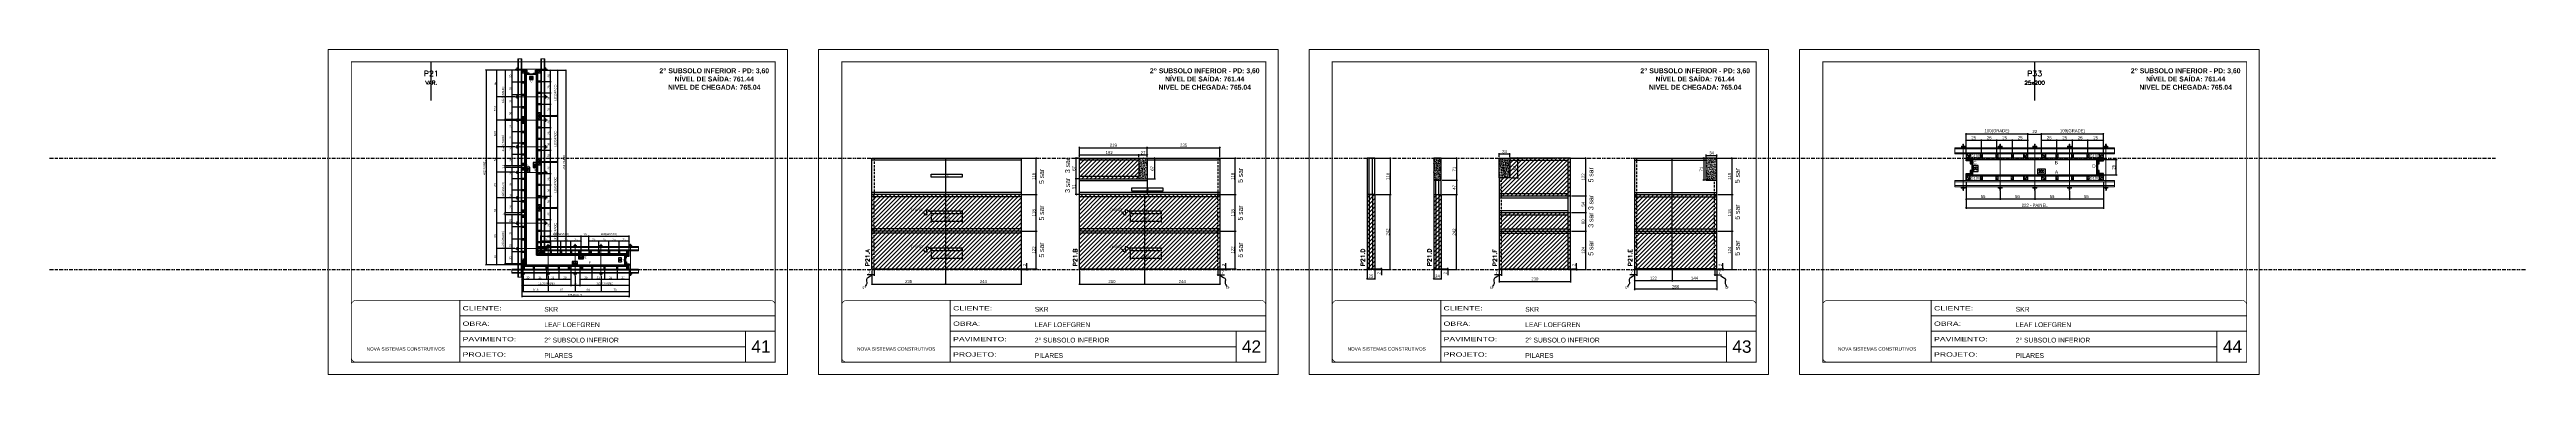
# Model space of a CAD drawing. Extents: x 13513 to 27878, y -21631 to 6985.
# Drawn here: x 13513 to 21518, y -5551 to -4501 of the extents above; entities that cross this region are included whole.
import ezdxf
from ezdxf.enums import TextEntityAlignment as Align

# ---------------------------------------------------------------- set-up
doc = ezdxf.new("R2010")
doc.units = 0
for name, pattern in [('CONTINUO', [0]), ('DASHED', [0.75, 0.5, -0.25]), ('DIVIDE2', [0.625, 0.25, -0.125, 0, -0.125, 0, -0.125]), ('HIDDEN', [0.375, 0.25, -0.125])]:
    doc.linetypes.add(name, pattern=pattern)
for name, color, linetype, lineweight in [('CARIMBO', 255, 'Continuous', 9), ('Folhas', 255, 'Continuous', 9), ('Hachura', 251, 'Continuous', 9), ('Madeira', 126, 'Continuous', 18), ('Perfil Metálico', 224, 'Continuous', 18), ('SARRAFO DE PRESSAO', 251, 'DASHED', 9), ('Texto Seção', 7, 'Continuous', 15)]:
    doc.layers.add(name, color=color, linetype=linetype, lineweight=lineweight)
for name, color, linetype in [('CHAPA', 1, 'Continuous'), ('COTA', 241, 'Continuous'), ('F-PILARES-S', 170, 'Continuous'), ('MEIO_PONT', 93, 'Continuous'), ('NOMENCLATURA', 7, 'Continuous'), ('Nível', 160, 'Continuous'), ('Painéis', 200, 'Continuous'), ('SARR_2.2x10', 60, 'Continuous'), ('SARR_2.2x7', 40, 'Continuous'), ('SARRAFO', 251, 'Continuous'), ('Sarrafo de Pressão', 42, 'HIDDEN'), ('texto', 7, 'Continuous'), ('Texto de Titulo', 7, 'Continuous'), ('Texto Qtd Sarr', 242, 'Continuous'), ('TEXTO_GERAL', 7, 'Continuous')]:
    doc.layers.add(name, color=color, linetype=linetype)
doc.styles.add('ARIAL', font='arial.ttf')
doc.styles.add('ARIAL_NARROW', font='ARIALN.TTF', dxfattribs={"height": 0.2})
doc.styles.add('COTA TECNICA', font='techl___.ttf', dxfattribs={"height": 10})
doc.styles.add('COTA TECNICA 2X', font='techl___.ttf', dxfattribs={"height": 10})
doc.styles.add('COTA TECNICA-50', font='techl___.ttf', dxfattribs={"height": 10})
doc.styles.add('REGUA-120', font='ROMANS.shx', dxfattribs={"height": 15})
doc.styles.add('ROMANC', font='techb___.ttf', dxfattribs={"height": 2.5})
doc.styles.add('ROMANS', font='romans.shx')
doc.styles.add('SANSSERIF', font='sas_____.pfb')
doc.styles.get("Standard").update_dxf_attribs({"font": 'arial.ttf'})
doc.styles.add('Tecnologia', font='')
doc.styles.get('Tecnologia').set_extended_font_data('Forgotten Futurist')
doc.dimstyles.new('COTA PAINEL-50', dxfattribs={"dimtxt": 10, "dimasz": 3, "dimexe": 3, "dimexo": 3, "dimgap": 3, "dimtad": 1, "dimdec": 1, "dimzin": 12, "dimdsep": 46, "dimtxsty": 'COTA TECNICA-50', "dimblk1": 'OBLIQUE', "dimblk2": 'OBLIQUE', "dimsah": 1, "dimcen": 0.9, "dimclrd": 4, "dimclre": 4, "dimclrt": 240, "dimadec": 1, "dimazin": 3, "dimtfac": 1, "dimtdec": 1, "dimtmove": 0, "dimatfit": 3, "dimfxl": 1, "dimtolj": 1, "dimtzin": 12, "dimarcsym": 0})
doc.dimstyles.new('Cota Seção interna', dxfattribs={"dimtxt": 7, "dimasz": 6, "dimexe": 0.18, "dimexo": 2, "dimgap": -4, "dimtad": 3, "dimdec": 1, "dimlfac": 0.5, "dimzin": 12, "dimdsep": 46, "dimtxsty": 'ROMANS', "dimblk": 'ARCHTICK', "dimcen": 0.09, "dimse1": 1, "dimse2": 1, "dimsd1": 1, "dimsd2": 1, "dimclrd": 180, "dimclre": 5, "dimclrt": 1, "dimadec": 0, "dimazin": 3, "dimtfac": 1, "dimtdec": 1, "dimtofl": 0, "dimtmove": 0, "dimatfit": 3, "dimldrblk": 'ARCHTICK', "dimfxl": 1, "dimtolj": 1, "dimtzin": 0, "dimarcsym": 0})
doc.dimstyles.new('PAINEL', dxfattribs={"dimtxt": 10, "dimasz": 3, "dimexe": 3, "dimexo": 3, "dimgap": 3, "dimtad": 1, "dimdec": 1, "dimzin": 12, "dimdsep": 46, "dimtxsty": 'COTA TECNICA', "dimblk1": 'OBLIQUE', "dimblk2": 'OBLIQUE', "dimsah": 1, "dimcen": 0.9, "dimclrd": 4, "dimclre": 4, "dimclrt": 240, "dimadec": 1, "dimazin": 3, "dimtfac": 1, "dimtdec": 1, "dimtmove": 0, "dimatfit": 3, "dimfxl": 1, "dimtolj": 1, "dimtzin": 12, "dimarcsym": 0})
doc.dimstyles.new('SECAO PILAR', dxfattribs={"dimtxt": 10, "dimasz": 3, "dimexe": 3, "dimexo": 3, "dimgap": 3, "dimtad": 1, "dimdec": 1, "dimlfac": 0.5, "dimzin": 12, "dimdsep": 46, "dimtxsty": 'COTA TECNICA 2X', "dimblk1": 'OBLIQUE', "dimblk2": 'OBLIQUE', "dimsah": 1, "dimcen": 0.9, "dimclrd": 256, "dimclre": 256, "dimclrt": 256, "dimadec": 1, "dimazin": 3, "dimtfac": 1, "dimtdec": 1, "dimtmove": 0, "dimatfit": 3, "dimfxl": 1, "dimtolj": 1, "dimtzin": 12, "dimarcsym": 0})
doc.dimstyles.new('SECÇÃO 2', dxfattribs={"dimtxt": 7, "dimasz": 6, "dimexe": 0.18, "dimexo": 2, "dimgap": -4, "dimtad": 3, "dimdec": 1, "dimlfac": 0.5, "dimzin": 12, "dimdsep": 46, "dimtxsty": 'ROMANS', "dimblk": 'ARCHTICK', "dimcen": 0.09, "dimse1": 1, "dimse2": 1, "dimsd1": 1, "dimsd2": 1, "dimclrd": 180, "dimclre": 5, "dimclrt": 1, "dimadec": 0, "dimazin": 3, "dimtfac": 1, "dimtdec": 1, "dimtofl": 0, "dimtmove": 0, "dimatfit": 3, "dimldrblk": 'ARCHTICK', "dimfxl": 1, "dimtolj": 1, "dimtzin": 0, "dimarcsym": 0})
doc.dimstyles.get("Standard").update_dxf_attribs({"dimtxt": 0.18, "dimasz": 0.18, "dimexe": 0.18, "dimexo": 0.0625, "dimgap": 0.09, "dimtad": 0, "dimtih": 1, "dimtoh": 1, "dimdec": 4, "dimzin": 0, "dimdsep": 46, "dimtxsty": 'Standard', "dimcen": 0.09, "dimadec": 0, "dimazin": 0, "dimtfac": 1, "dimtdec": 4, "dimtofl": 0, "dimtmove": 0, "dimatfit": 3, "dimfxl": 1, "dimtolj": 1, "dimtzin": 0, "dimarcsym": 0})
pattern_1 = [(315, (22923.6141, -8323.4874), (1.12253202, 1.12253202), [])]
pattern_2 = [(45, (9165.7578, 23710.2726), (-1.12253202, 1.12253202), [])]
pattern_3 = [(315, (22931.6141, -8374.4874), (1.12253202, 1.12253202), [])]
pattern_4 = [(45, (9392.6299, 22686.455), (-1.12253202, 1.12253202), [])]
pattern_5 = [(135, (-22641.1301, 8928.5988), (-1.12253202, -1.12253202), [])]

# ---------------------------------------------------------------- blocks, each defined once
blk = doc.blocks.new('9999999999')
at = {"color": 30, "linetype": 'CONTINUO'}
for p, q in [((98564.6, 34230.2), (98564.6, 34429.4)), ((98564.6, 34379.6), (99584, 34379.6)), ((98564.6, 34329.8), (99488, 34329.8)), ((98564.6, 34280), (99488, 34280)), ((99584, 34329.8), (99488, 34329.8)), ((99488, 34329.8), (99488, 34230.2))]:
    blk.add_line(p, q, dxfattribs=at)
at = {"color": 30, "linetype": 'CONTINUO', "const_width": 2}
blk.add_lwpolyline([(99584, 34230.2), (99584, 34414.4, 0.414214), (99569, 34429.4), (98229, 34429.4, 0.414214), (98214, 34414.4), (98214, 34245.2, 0.414214), (98229, 34230.2), (99584, 34230.2)], format="xyb", dxfattribs=at)
at = {"layer": 'Folhas'}
blk.add_lwpolyline([(98139, 34190.2), (99624, 34190.2), (99624, 35240.2), (98139, 35240.2)], close=True, dxfattribs=at)
at = {"layer": 'Folhas', "color": 30, "const_width": 3}
blk.add_lwpolyline([(98214, 34230.2), (99584, 34230.2), (99584, 35200.2), (98214, 35200.2)], close=True, dxfattribs=at)
at = {"color": 7, "linetype": 'Continuous', "ltscale": 5, "style": 'ARIAL'}
for s, height, p in [('SKR', 15.48, (98837.7, 34393.1)), ('LEAF LOEFGREN', 15.483, (98837.7, 34343.3)), ('NOVA SISTEMAS CONSTRUTIVOS', 11.059, (98263.2, 34267.2)), ('2° SUBSOLO INFERIOR', 15.483, (98837.7, 34293.5)), ('PILARES', 15.48, (98837.7, 34243.7))]:
    blk.add_text(s, height=height, dxfattribs=at).set_placement(p)
at = {"layer": 'Folhas', "color": 7, "style": 'Tecnologia', "width": 1.5}
for s, p in [('OBRA:', (98573.7, 34347.3)), ('CLIENTE:', (98573.7, 34397.2)), ('PAVIMENTO:', (98573.7, 34297.5)), ('PROJETO:', (98573.7, 34247.7))]:
    blk.add_text(s, height=14, dxfattribs=at).set_placement(p)
blk = doc.blocks.new('titulo1')
at = {"layer": 'Defpoints', "color": 252, "linetype": 'HIDDEN', "ltscale": 2}
blk.add_line((0, 0), (0, 125), dxfattribs=at)
at = {"layer": 'Defpoints', "style": 'ROMANS', "oblique": 15}
blk.add_attdef('FOLHA', text='', height=10, dxfattribs=at).set_placement((0, 15.6), align=Align.MIDDLE_CENTER)
at = {"layer": 'Texto Qtd Sarr', "color": 3, "style": 'ROMANS', "oblique": 15}
for tag, height, p in [('TITULO', 17, (0, 71.4)), ('SEÇÃO', 12, (0, 41.5))]:
    blk.add_attdef(tag, text='', height=height, dxfattribs=at).set_placement(p, align=Align.MIDDLE_CENTER)
blk = doc.blocks.new('*D770')
at = {"layer": 'COTA', "color": 180, "lineweight": -2, "transparency": 16777216}
for p, q in [((27793, -5465), (27778, -5465)), ((27778, -5465), (27778, -5485)), ((27778, -5485), (27793, -5485)), ((27793, -5485), (27793, -5465))]:
    blk.add_line(p, q, dxfattribs=at)
at = {"layer": 'Defpoints', "color": 0, "transparency": 16777216}
for p in [(27797, -5451), (27809, -5451), (27809, -5499)]:
    blk.add_point(p, dxfattribs=at)
at = {"layer": 'COTA', "color": 1, "transparency": 16777216, "insert": (27786, -5475), "char_height": 7, "attachment_point": 5, "rotation": 90, "style": 'ROMANS'}
blk.add_mtext('\\A1;24', dxfattribs=at)
blk = doc.blocks.new('_ArchTick')
at = {"color": 0, "linetype": 'ByBlock', "const_width": 0.15}
blk.add_lwpolyline([(-0.5, -0.5), (0.5, 0.5)], dxfattribs=at)
blk = doc.blocks.new('*D771')
at = {"layer": 'COTA', "color": 180, "lineweight": -2, "transparency": 16777216}
for p, q in [((27356, -4566), (27337, -4566)), ((27337, -4566), (27337, -4581)), ((27337, -4581), (27356, -4581)), ((27356, -4581), (27356, -4566))]:
    blk.add_line(p, q, dxfattribs=at)
at = {"layer": 'Defpoints', "color": 0, "transparency": 16777216}
for p in [(27321, -4557), (27321, -4585), (27371, -4557)]:
    blk.add_point(p, dxfattribs=at)
at = {"layer": 'COTA', "color": 1, "transparency": 16777216, "insert": (27346, -4573), "char_height": 7, "attachment_point": 5, "style": 'ROMANS'}
blk.add_mtext('\\A1;25', dxfattribs=at)
blk = doc.blocks.new('*D772')
at = {"layer": 'COTA', "color": 180, "lineweight": -2, "transparency": 16777216}
for p, q in [((27339, -5016), (27324, -5016)), ((27324, -5016), (27324, -5040)), ((27339, -5040), (27339, -5016)), ((27324, -5040), (27339, -5040))]:
    blk.add_line(p, q, dxfattribs=at)
at = {"layer": 'Defpoints', "color": 0, "transparency": 16777216}
for p in [(27321, -4557), (27321, -5499), (27343, -5499)]:
    blk.add_point(p, dxfattribs=at)
at = {"layer": 'COTA', "color": 1, "transparency": 16777216, "insert": (27332, -5028), "char_height": 7, "attachment_point": 5, "rotation": 90, "style": 'ROMANS'}
blk.add_mtext('\\A1;471', dxfattribs=at)
blk = doc.blocks.new('*D773')
at = {"layer": 'COTA', "color": 180, "lineweight": -2, "transparency": 16777216}
for p, q in [((27370, -4992), (27355, -4992)), ((27355, -4992), (27355, -5018)), ((27355, -5018), (27370, -5018)), ((27370, -5018), (27370, -4992))]:
    blk.add_line(p, q, dxfattribs=at)
at = {"layer": 'Defpoints', "color": 0, "transparency": 16777216}
for p in [(27371, -4557), (27371, -5451), (27374, -5451)]:
    blk.add_point(p, dxfattribs=at)
at = {"layer": 'COTA', "color": 1, "transparency": 16777216, "insert": (27362, -5005), "char_height": 7, "attachment_point": 5, "rotation": 90, "style": 'ROMANS'}
blk.add_mtext('\\A1;447', dxfattribs=at)
blk = doc.blocks.new('*D774')
at = {"layer": 'COTA', "color": 180, "lineweight": -2, "transparency": 16777216}
for p, q in [((27575, -5483), (27549, -5483)), ((27549, -5483), (27549, -5498)), ((27549, -5498), (27575, -5498)), ((27575, -5498), (27575, -5483))]:
    blk.add_line(p, q, dxfattribs=at)
at = {"layer": 'Defpoints', "color": 0, "transparency": 16777216}
for p in [(27321, -5499), (27321, -5502), (27809, -5499)]:
    blk.add_point(p, dxfattribs=at)
at = {"layer": 'COTA', "color": 1, "transparency": 16777216, "insert": (27562, -5491), "char_height": 7, "attachment_point": 5, "style": 'ROMANS'}
blk.add_mtext('\\A1;244', dxfattribs=at)
blk = doc.blocks.new('*D775')
at = {"layer": 'COTA', "color": 180, "lineweight": -2, "transparency": 16777216}
for p, q in [((27605, -5455), (27580, -5455)), ((27580, -5455), (27580, -5470)), ((27580, -5470), (27605, -5470)), ((27605, -5470), (27605, -5455))]:
    blk.add_line(p, q, dxfattribs=at)
at = {"layer": 'Defpoints', "color": 0, "transparency": 16777216}
for p in [(27371, -5451), (27371, -5474), (27809, -5451)]:
    blk.add_point(p, dxfattribs=at)
at = {"layer": 'COTA', "color": 1, "transparency": 16777216, "insert": (27592, -5463), "char_height": 7, "attachment_point": 5, "style": 'ROMANS'}
blk.add_mtext('\\A1;219', dxfattribs=at)
blk = doc.blocks.new('PONTALETE')
at = {"layer": 'Madeira'}
for q in [(2.7, 7), (7, 5.8), (7, 1.7)]:
    blk.add_line((0, 0), q, dxfattribs=at)
blk.add_lwpolyline([(0, 0), (7, 0), (7, 7), (0, 7)], close=True, dxfattribs=at)
for centre, radius, start, end in [((2, 0.1), 6.23, 37.2818, 109.0913), ((1.1, 0.9), 3.19, 343.603, 109.9847), ((-0.2, -0.8), 3.09, 14.6322, 86.0383)]:
    blk.add_arc(centre, radius, start, end, dxfattribs=at)
blk = doc.blocks.new('_Oblique')
at = {"color": 0, "linetype": 'ByBlock', "lineweight": -2}
blk.add_line((-0.5, -0.5), (0.5, 0.5), dxfattribs=at)
blk = doc.blocks.new('*D776')
at = {"layer": 'COTA', "lineweight": -2, "transparency": 16777216}
for p, q in [((27396, -4535), (27479, -4535)), ((27476, -4535), (27476, -4759)), ((27396, -4759), (27479, -4759))]:
    blk.add_line(p, q, dxfattribs=at)
at = {"layer": 'Defpoints', "color": 0, "transparency": 16777216}
for p in [(27393, -4535), (27393, -4759), (27476, -4759)]:
    blk.add_point(p, dxfattribs=at)
at = {"layer": 'COTA', "lineweight": -2, "transparency": 16777216, "xscale": 3, "yscale": 3, "zscale": 3}
for p, rotation in [((27476, -4535), 90), ((27476, -4759), 270)]:
    blk.add_blockref('_Oblique', p, dxfattribs=dict(at, rotation=rotation))
at = {"layer": 'COTA', "transparency": 16777216, "insert": (27467, -4647), "char_height": 10, "attachment_point": 5, "rotation": 90, "style": 'COTA TECNICA 2X'}
blk.add_mtext('\\A1;112(GRADE)', dxfattribs=at)
blk = doc.blocks.new('*D777')
at = {"layer": 'COTA', "lineweight": -2, "transparency": 16777216}
for p, q in [((27396, -4535), (27444, -4535)), ((27441, -4591), (27441, -4535)), ((27396, -4591), (27444, -4591))]:
    blk.add_line(p, q, dxfattribs=at)
at = {"layer": 'Defpoints', "color": 0, "transparency": 16777216}
for p in [(27393, -4535), (27441, -4535), (27393, -4591)]:
    blk.add_point(p, dxfattribs=at)
at = {"layer": 'COTA', "lineweight": -2, "transparency": 16777216, "xscale": 3, "yscale": 3, "zscale": 3}
for p, rotation in [((27441, -4535), 90), ((27441, -4591), 270)]:
    blk.add_blockref('_Oblique', p, dxfattribs=dict(at, rotation=rotation))
at = {"layer": 'COTA', "transparency": 16777216, "insert": (27433, -4563), "char_height": 10, "attachment_point": 5, "rotation": 90, "style": 'COTA TECNICA 2X'}
blk.add_mtext('\\A1;28', dxfattribs=at)
blk = doc.blocks.new('MEIO PONTALETE')
at = {"layer": 'Madeira'}
for q in [(2.7, 7), (3.5, 2.9), (3.5, 0.9)]:
    blk.add_line((0, 0), q, dxfattribs=at)
blk.add_lwpolyline([(0, 0), (3.5, 0), (3.5, 7), (0, 7)], close=True, dxfattribs=at)
for centre, radius, start, end in [((2, 0.1), 6.23, 76.4499, 109.0913), ((1.1, 0.9), 3.19, 40.9063, 109.9847), ((-0.2, -0.8), 3.09, 14.6322, 86.0383)]:
    blk.add_arc(centre, radius, start, end, dxfattribs=at)
blk = doc.blocks.new('*D778')
at = {"layer": 'COTA', "lineweight": -2, "transparency": 16777216}
for p, q in [((27296, -4535), (27214, -4535)), ((27217, -4535), (27217, -4779)), ((27296, -4779), (27214, -4779))]:
    blk.add_line(p, q, dxfattribs=at)
at = {"layer": 'Defpoints', "color": 0, "transparency": 16777216}
for p in [(27299, -4535), (27217, -4779), (27299, -4779)]:
    blk.add_point(p, dxfattribs=at)
at = {"layer": 'COTA', "lineweight": -2, "transparency": 16777216, "xscale": 3, "yscale": 3, "zscale": 3}
for p, rotation in [((27217, -4535), 90), ((27217, -4779), 270)]:
    blk.add_blockref('_Oblique', p, dxfattribs=dict(at, rotation=rotation))
at = {"layer": 'COTA', "transparency": 16777216, "insert": (27207, -4657), "char_height": 10, "attachment_point": 5, "rotation": 90, "style": 'COTA TECNICA 2X'}
blk.add_mtext('\\A1;122(GRADE)', dxfattribs=at)
blk = doc.blocks.new('*D779')
at = {"layer": 'COTA', "lineweight": -2, "transparency": 16777216}
for p, q in [((27296, -4595), (27249, -4595)), ((27296, -4657), (27249, -4657)), ((27252, -4657), (27252, -4595))]:
    blk.add_line(p, q, dxfattribs=at)
at = {"layer": 'Defpoints', "color": 0, "transparency": 16777216}
for p in [(27252, -4595), (27299, -4595), (27299, -4657)]:
    blk.add_point(p, dxfattribs=at)
at = {"layer": 'COTA', "lineweight": -2, "transparency": 16777216, "xscale": 3, "yscale": 3, "zscale": 3}
for p, rotation in [((27252, -4595), 90), ((27252, -4657), 270)]:
    blk.add_blockref('_Oblique', p, dxfattribs=dict(at, rotation=rotation))
at = {"layer": 'COTA', "transparency": 16777216, "insert": (27243, -4626), "char_height": 10, "attachment_point": 5, "rotation": 90, "style": 'COTA TECNICA 2X'}
blk.add_mtext('\\A1;31', dxfattribs=at)
blk = doc.blocks.new('*D780')
at = {"layer": 'COTA', "lineweight": -2, "transparency": 16777216}
for p, q in [((27296, -4535), (27249, -4535)), ((27252, -4595), (27252, -4535)), ((27296, -4595), (27249, -4595))]:
    blk.add_line(p, q, dxfattribs=at)
at = {"layer": 'Defpoints', "color": 0, "transparency": 16777216}
for p in [(27252, -4535), (27299, -4535), (27299, -4595)]:
    blk.add_point(p, dxfattribs=at)
at = {"layer": 'COTA', "lineweight": -2, "transparency": 16777216, "xscale": 3, "yscale": 3, "zscale": 3}
for p, rotation in [((27252, -4535), 90), ((27252, -4595), 270)]:
    blk.add_blockref('_Oblique', p, dxfattribs=dict(at, rotation=rotation))
at = {"layer": 'COTA', "transparency": 16777216, "insert": (27243, -4565), "char_height": 10, "attachment_point": 5, "rotation": 90, "style": 'COTA TECNICA 2X'}
blk.add_mtext('\\A1;30', dxfattribs=at)
blk = doc.blocks.new('*D781')
at = {"layer": 'COTA', "lineweight": -2, "transparency": 16777216}
for p, q in [((27296, -4719), (27249, -4719)), ((27296, -4779), (27249, -4779)), ((27252, -4779), (27252, -4719))]:
    blk.add_line(p, q, dxfattribs=at)
at = {"layer": 'Defpoints', "color": 0, "transparency": 16777216}
for p in [(27252, -4719), (27299, -4719), (27299, -4779)]:
    blk.add_point(p, dxfattribs=at)
at = {"layer": 'COTA', "lineweight": -2, "transparency": 16777216, "xscale": 3, "yscale": 3, "zscale": 3}
for p, rotation in [((27252, -4719), 90), ((27252, -4779), 270)]:
    blk.add_blockref('_Oblique', p, dxfattribs=dict(at, rotation=rotation))
at = {"layer": 'COTA', "transparency": 16777216, "insert": (27243, -4749), "char_height": 10, "attachment_point": 5, "rotation": 90, "style": 'COTA TECNICA 2X'}
blk.add_mtext('\\A1;30', dxfattribs=at)
blk = doc.blocks.new('*D782')
at = {"layer": 'COTA', "lineweight": -2, "transparency": 16777216}
for p, q in [((27296, -4657), (27249, -4657)), ((27252, -4719), (27252, -4657)), ((27296, -4719), (27249, -4719))]:
    blk.add_line(p, q, dxfattribs=at)
at = {"layer": 'Defpoints', "color": 0, "transparency": 16777216}
for p in [(27252, -4657), (27299, -4657), (27299, -4719)]:
    blk.add_point(p, dxfattribs=at)
at = {"layer": 'COTA', "lineweight": -2, "transparency": 16777216, "xscale": 3, "yscale": 3, "zscale": 3}
for p, rotation in [((27252, -4657), 90), ((27252, -4719), 270)]:
    blk.add_blockref('_Oblique', p, dxfattribs=dict(at, rotation=rotation))
at = {"layer": 'COTA', "transparency": 16777216, "insert": (27243, -4688), "char_height": 10, "attachment_point": 5, "rotation": 90, "style": 'COTA TECNICA 2X'}
blk.add_mtext('\\A1;31', dxfattribs=at)
blk = doc.blocks.new('*D783')
at = {"layer": 'COTA', "lineweight": -2, "transparency": 16777216}
for p, q in [((27296, -5251), (27214, -5251)), ((27217, -5251), (27217, -5495)), ((27296, -5495), (27214, -5495))]:
    blk.add_line(p, q, dxfattribs=at)
at = {"layer": 'Defpoints', "color": 0, "transparency": 16777216}
for p in [(27299, -5251), (27217, -5495), (27299, -5495)]:
    blk.add_point(p, dxfattribs=at)
at = {"layer": 'COTA', "lineweight": -2, "transparency": 16777216, "xscale": 3, "yscale": 3, "zscale": 3}
for p, rotation in [((27217, -5251), 90), ((27217, -5495), 270)]:
    blk.add_blockref('_Oblique', p, dxfattribs=dict(at, rotation=rotation))
at = {"layer": 'COTA', "transparency": 16777216, "insert": (27207, -5373), "char_height": 10, "attachment_point": 5, "rotation": 90, "style": 'COTA TECNICA 2X'}
blk.add_mtext('\\A1;122(GRADE)', dxfattribs=at)
blk = doc.blocks.new('*D784')
at = {"layer": 'COTA', "lineweight": -2, "transparency": 16777216}
for p, q in [((27296, -5311), (27249, -5311)), ((27296, -5373), (27249, -5373)), ((27252, -5373), (27252, -5311))]:
    blk.add_line(p, q, dxfattribs=at)
at = {"layer": 'Defpoints', "color": 0, "transparency": 16777216}
for p in [(27252, -5311), (27299, -5311), (27299, -5373)]:
    blk.add_point(p, dxfattribs=at)
at = {"layer": 'COTA', "lineweight": -2, "transparency": 16777216, "xscale": 3, "yscale": 3, "zscale": 3}
for p, rotation in [((27252, -5311), 90), ((27252, -5373), 270)]:
    blk.add_blockref('_Oblique', p, dxfattribs=dict(at, rotation=rotation))
at = {"layer": 'COTA', "transparency": 16777216, "insert": (27243, -5342), "char_height": 10, "attachment_point": 5, "rotation": 90, "style": 'COTA TECNICA 2X'}
blk.add_mtext('\\A1;31', dxfattribs=at)
blk = doc.blocks.new('*D785')
at = {"layer": 'COTA', "lineweight": -2, "transparency": 16777216}
for p, q in [((27296, -5251), (27249, -5251)), ((27252, -5311), (27252, -5251)), ((27296, -5311), (27249, -5311))]:
    blk.add_line(p, q, dxfattribs=at)
at = {"layer": 'Defpoints', "color": 0, "transparency": 16777216}
for p in [(27252, -5251), (27299, -5251), (27299, -5311)]:
    blk.add_point(p, dxfattribs=at)
at = {"layer": 'COTA', "lineweight": -2, "transparency": 16777216, "xscale": 3, "yscale": 3, "zscale": 3}
for p, rotation in [((27252, -5251), 90), ((27252, -5311), 270)]:
    blk.add_blockref('_Oblique', p, dxfattribs=dict(at, rotation=rotation))
at = {"layer": 'COTA', "transparency": 16777216, "insert": (27243, -5281), "char_height": 10, "attachment_point": 5, "rotation": 90, "style": 'COTA TECNICA 2X'}
blk.add_mtext('\\A1;30', dxfattribs=at)
blk = doc.blocks.new('*D786')
at = {"layer": 'COTA', "lineweight": -2, "transparency": 16777216}
for p, q in [((27296, -5435), (27249, -5435)), ((27296, -5495), (27249, -5495)), ((27252, -5495), (27252, -5435))]:
    blk.add_line(p, q, dxfattribs=at)
at = {"layer": 'Defpoints', "color": 0, "transparency": 16777216}
for p in [(27252, -5435), (27299, -5435), (27299, -5495)]:
    blk.add_point(p, dxfattribs=at)
at = {"layer": 'COTA', "lineweight": -2, "transparency": 16777216, "xscale": 3, "yscale": 3, "zscale": 3}
for p, rotation in [((27252, -5435), 90), ((27252, -5495), 270)]:
    blk.add_blockref('_Oblique', p, dxfattribs=dict(at, rotation=rotation))
at = {"layer": 'COTA', "transparency": 16777216, "insert": (27243, -5465), "char_height": 10, "attachment_point": 5, "rotation": 90, "style": 'COTA TECNICA 2X'}
blk.add_mtext('\\A1;30', dxfattribs=at)
blk = doc.blocks.new('*D787')
at = {"layer": 'COTA', "lineweight": -2, "transparency": 16777216}
for p, q in [((27296, -5373), (27249, -5373)), ((27252, -5435), (27252, -5373)), ((27296, -5435), (27249, -5435))]:
    blk.add_line(p, q, dxfattribs=at)
at = {"layer": 'Defpoints', "color": 0, "transparency": 16777216}
for p in [(27252, -5373), (27299, -5373), (27299, -5435)]:
    blk.add_point(p, dxfattribs=at)
at = {"layer": 'COTA', "lineweight": -2, "transparency": 16777216, "xscale": 3, "yscale": 3, "zscale": 3}
for p, rotation in [((27252, -5373), 90), ((27252, -5435), 270)]:
    blk.add_blockref('_Oblique', p, dxfattribs=dict(at, rotation=rotation))
at = {"layer": 'COTA', "transparency": 16777216, "insert": (27243, -5404), "char_height": 10, "attachment_point": 5, "rotation": 90, "style": 'COTA TECNICA 2X'}
blk.add_mtext('\\A1;31', dxfattribs=at)
blk = doc.blocks.new('*D788')
at = {"layer": 'COTA', "lineweight": -2, "transparency": 16777216}
for p, q in [((27296, -4785), (27214, -4785)), ((27217, -4785), (27217, -5009)), ((27296, -5009), (27214, -5009))]:
    blk.add_line(p, q, dxfattribs=at)
at = {"layer": 'Defpoints', "color": 0, "transparency": 16777216}
for p in [(27299, -4785), (27217, -5009), (27299, -5009)]:
    blk.add_point(p, dxfattribs=at)
at = {"layer": 'COTA', "lineweight": -2, "transparency": 16777216, "xscale": 3, "yscale": 3, "zscale": 3}
for p, rotation in [((27217, -4785), 90), ((27217, -5009), 270)]:
    blk.add_blockref('_Oblique', p, dxfattribs=dict(at, rotation=rotation))
at = {"layer": 'COTA', "transparency": 16777216, "insert": (27207, -4897), "char_height": 10, "attachment_point": 5, "rotation": 90, "style": 'COTA TECNICA 2X'}
blk.add_mtext('\\A1;112(GRADE)', dxfattribs=at)
blk = doc.blocks.new('*D789')
at = {"layer": 'COTA', "lineweight": -2, "transparency": 16777216}
for p, q in [((27296, -4841), (27249, -4841)), ((27296, -4897), (27249, -4897)), ((27252, -4897), (27252, -4841))]:
    blk.add_line(p, q, dxfattribs=at)
at = {"layer": 'Defpoints', "color": 0, "transparency": 16777216}
for p in [(27252, -4841), (27299, -4841), (27299, -4897)]:
    blk.add_point(p, dxfattribs=at)
at = {"layer": 'COTA', "lineweight": -2, "transparency": 16777216, "xscale": 3, "yscale": 3, "zscale": 3}
for p, rotation in [((27252, -4841), 90), ((27252, -4897), 270)]:
    blk.add_blockref('_Oblique', p, dxfattribs=dict(at, rotation=rotation))
at = {"layer": 'COTA', "transparency": 16777216, "insert": (27244, -4869), "char_height": 10, "attachment_point": 5, "rotation": 90, "style": 'COTA TECNICA 2X'}
blk.add_mtext('\\A1;28', dxfattribs=at)
blk = doc.blocks.new('*D790')
at = {"layer": 'COTA', "lineweight": -2, "transparency": 16777216}
for p, q in [((27296, -4785), (27249, -4785)), ((27252, -4841), (27252, -4785)), ((27296, -4841), (27249, -4841))]:
    blk.add_line(p, q, dxfattribs=at)
at = {"layer": 'Defpoints', "color": 0, "transparency": 16777216}
for p in [(27252, -4785), (27299, -4785), (27299, -4841)]:
    blk.add_point(p, dxfattribs=at)
at = {"layer": 'COTA', "lineweight": -2, "transparency": 16777216, "xscale": 3, "yscale": 3, "zscale": 3}
for p, rotation in [((27252, -4785), 90), ((27252, -4841), 270)]:
    blk.add_blockref('_Oblique', p, dxfattribs=dict(at, rotation=rotation))
at = {"layer": 'COTA', "transparency": 16777216, "insert": (27244, -4813), "char_height": 10, "attachment_point": 5, "rotation": 90, "style": 'COTA TECNICA 2X'}
blk.add_mtext('\\A1;28', dxfattribs=at)
blk = doc.blocks.new('*D791')
at = {"layer": 'COTA', "lineweight": -2, "transparency": 16777216}
for p, q in [((27296, -4953), (27249, -4953)), ((27296, -5009), (27249, -5009)), ((27252, -5009), (27252, -4953))]:
    blk.add_line(p, q, dxfattribs=at)
at = {"layer": 'Defpoints', "color": 0, "transparency": 16777216}
for p in [(27252, -4953), (27299, -4953), (27299, -5009)]:
    blk.add_point(p, dxfattribs=at)
at = {"layer": 'COTA', "lineweight": -2, "transparency": 16777216, "xscale": 3, "yscale": 3, "zscale": 3}
for p, rotation in [((27252, -4953), 90), ((27252, -5009), 270)]:
    blk.add_blockref('_Oblique', p, dxfattribs=dict(at, rotation=rotation))
at = {"layer": 'COTA', "transparency": 16777216, "insert": (27244, -4981), "char_height": 10, "attachment_point": 5, "rotation": 90, "style": 'COTA TECNICA 2X'}
blk.add_mtext('\\A1;28', dxfattribs=at)
blk = doc.blocks.new('*D792')
at = {"layer": 'COTA', "lineweight": -2, "transparency": 16777216}
for p, q in [((27296, -4897), (27249, -4897)), ((27252, -4953), (27252, -4897)), ((27296, -4953), (27249, -4953))]:
    blk.add_line(p, q, dxfattribs=at)
at = {"layer": 'Defpoints', "color": 0, "transparency": 16777216}
for p in [(27252, -4897), (27299, -4897), (27299, -4953)]:
    blk.add_point(p, dxfattribs=at)
at = {"layer": 'COTA', "lineweight": -2, "transparency": 16777216, "xscale": 3, "yscale": 3, "zscale": 3}
for p, rotation in [((27252, -4897), 90), ((27252, -4953), 270)]:
    blk.add_blockref('_Oblique', p, dxfattribs=dict(at, rotation=rotation))
at = {"layer": 'COTA', "transparency": 16777216, "insert": (27244, -4925), "char_height": 10, "attachment_point": 5, "rotation": 90, "style": 'COTA TECNICA 2X'}
blk.add_mtext('\\A1;28', dxfattribs=at)
blk = doc.blocks.new('*D793')
at = {"layer": 'COTA', "lineweight": -2, "transparency": 16777216}
for p, q in [((27296, -5017), (27214, -5017)), ((27217, -5017), (27217, -5241)), ((27296, -5241), (27214, -5241))]:
    blk.add_line(p, q, dxfattribs=at)
at = {"layer": 'Defpoints', "color": 0, "transparency": 16777216}
for p in [(27299, -5017), (27217, -5241), (27299, -5241)]:
    blk.add_point(p, dxfattribs=at)
at = {"layer": 'COTA', "lineweight": -2, "transparency": 16777216, "xscale": 3, "yscale": 3, "zscale": 3}
for p, rotation in [((27217, -5017), 90), ((27217, -5241), 270)]:
    blk.add_blockref('_Oblique', p, dxfattribs=dict(at, rotation=rotation))
at = {"layer": 'COTA', "transparency": 16777216, "insert": (27207, -5129), "char_height": 10, "attachment_point": 5, "rotation": 90, "style": 'COTA TECNICA 2X'}
blk.add_mtext('\\A1;112(GRADE)', dxfattribs=at)
blk = doc.blocks.new('*D794')
at = {"layer": 'COTA', "lineweight": -2, "transparency": 16777216}
for p, q in [((27296, -5073), (27249, -5073)), ((27296, -5129), (27249, -5129)), ((27252, -5129), (27252, -5073))]:
    blk.add_line(p, q, dxfattribs=at)
at = {"layer": 'Defpoints', "color": 0, "transparency": 16777216}
for p in [(27252, -5073), (27299, -5073), (27299, -5129)]:
    blk.add_point(p, dxfattribs=at)
at = {"layer": 'COTA', "lineweight": -2, "transparency": 16777216, "xscale": 3, "yscale": 3, "zscale": 3}
for p, rotation in [((27252, -5073), 90), ((27252, -5129), 270)]:
    blk.add_blockref('_Oblique', p, dxfattribs=dict(at, rotation=rotation))
at = {"layer": 'COTA', "transparency": 16777216, "insert": (27244, -5101), "char_height": 10, "attachment_point": 5, "rotation": 90, "style": 'COTA TECNICA 2X'}
blk.add_mtext('\\A1;28', dxfattribs=at)
blk = doc.blocks.new('*D795')
at = {"layer": 'COTA', "lineweight": -2, "transparency": 16777216}
for p, q in [((27296, -5017), (27249, -5017)), ((27252, -5073), (27252, -5017)), ((27296, -5073), (27249, -5073))]:
    blk.add_line(p, q, dxfattribs=at)
at = {"layer": 'Defpoints', "color": 0, "transparency": 16777216}
for p in [(27252, -5017), (27299, -5017), (27299, -5073)]:
    blk.add_point(p, dxfattribs=at)
at = {"layer": 'COTA', "lineweight": -2, "transparency": 16777216, "xscale": 3, "yscale": 3, "zscale": 3}
for p, rotation in [((27252, -5017), 90), ((27252, -5073), 270)]:
    blk.add_blockref('_Oblique', p, dxfattribs=dict(at, rotation=rotation))
at = {"layer": 'COTA', "transparency": 16777216, "insert": (27244, -5045), "char_height": 10, "attachment_point": 5, "rotation": 90, "style": 'COTA TECNICA 2X'}
blk.add_mtext('\\A1;28', dxfattribs=at)
blk = doc.blocks.new('*D796')
at = {"layer": 'COTA', "lineweight": -2, "transparency": 16777216}
for p, q in [((27296, -5185), (27249, -5185)), ((27296, -5241), (27249, -5241)), ((27252, -5241), (27252, -5185))]:
    blk.add_line(p, q, dxfattribs=at)
at = {"layer": 'Defpoints', "color": 0, "transparency": 16777216}
for p in [(27252, -5185), (27299, -5185), (27299, -5241)]:
    blk.add_point(p, dxfattribs=at)
at = {"layer": 'COTA', "lineweight": -2, "transparency": 16777216, "xscale": 3, "yscale": 3, "zscale": 3}
for p, rotation in [((27252, -5185), 90), ((27252, -5241), 270)]:
    blk.add_blockref('_Oblique', p, dxfattribs=dict(at, rotation=rotation))
at = {"layer": 'COTA', "transparency": 16777216, "insert": (27244, -5213), "char_height": 10, "attachment_point": 5, "rotation": 90, "style": 'COTA TECNICA 2X'}
blk.add_mtext('\\A1;28', dxfattribs=at)
blk = doc.blocks.new('*D797')
at = {"layer": 'COTA', "lineweight": -2, "transparency": 16777216}
for p, q in [((27296, -5129), (27249, -5129)), ((27252, -5185), (27252, -5129)), ((27296, -5185), (27249, -5185))]:
    blk.add_line(p, q, dxfattribs=at)
at = {"layer": 'Defpoints', "color": 0, "transparency": 16777216}
for p in [(27252, -5129), (27299, -5129), (27299, -5185)]:
    blk.add_point(p, dxfattribs=at)
at = {"layer": 'COTA', "lineweight": -2, "transparency": 16777216, "xscale": 3, "yscale": 3, "zscale": 3}
for p, rotation in [((27252, -5129), 90), ((27252, -5185), 270)]:
    blk.add_blockref('_Oblique', p, dxfattribs=dict(at, rotation=rotation))
at = {"layer": 'COTA', "transparency": 16777216, "insert": (27244, -5157), "char_height": 10, "attachment_point": 5, "rotation": 90, "style": 'COTA TECNICA 2X'}
blk.add_mtext('\\A1;28', dxfattribs=at)
blk = doc.blocks.new('*D800')
at = {"layer": 'COTA', "lineweight": -2, "transparency": 16777216}
for p, q in [((27296, -4779), (27214, -4779)), ((27296, -4785), (27214, -4785)), ((27217, -4785), (27217, -4779))]:
    blk.add_line(p, q, dxfattribs=at)
at = {"layer": 'Defpoints', "color": 0, "transparency": 16777216}
for p in [(27217, -4779), (27299, -4779), (27299, -4785)]:
    blk.add_point(p, dxfattribs=at)
at = {"layer": 'COTA', "lineweight": -2, "transparency": 16777216, "xscale": 3, "yscale": 3, "zscale": 3}
for p, rotation in [((27217, -4779), 90), ((27217, -4785), 270)]:
    blk.add_blockref('_Oblique', p, dxfattribs=dict(at, rotation=rotation))
at = {"layer": 'COTA', "transparency": 16777216, "insert": (27208, -4782), "char_height": 10, "attachment_point": 5, "rotation": 90, "style": 'COTA TECNICA 2X'}
blk.add_mtext('\\A1;3', dxfattribs=at)
blk = doc.blocks.new('*D801')
at = {"layer": 'COTA', "lineweight": -2, "transparency": 16777216}
for p, q in [((27296, -5009), (27214, -5009)), ((27296, -5017), (27214, -5017)), ((27217, -5017), (27217, -5009))]:
    blk.add_line(p, q, dxfattribs=at)
at = {"layer": 'Defpoints', "color": 0, "transparency": 16777216}
for p in [(27217, -5009), (27299, -5009), (27299, -5017)]:
    blk.add_point(p, dxfattribs=at)
at = {"layer": 'COTA', "lineweight": -2, "transparency": 16777216, "xscale": 3, "yscale": 3, "zscale": 3}
for p, rotation in [((27217, -5009), 90), ((27217, -5017), 270)]:
    blk.add_blockref('_Oblique', p, dxfattribs=dict(at, rotation=rotation))
at = {"layer": 'COTA', "transparency": 16777216, "insert": (27208, -5013), "char_height": 10, "attachment_point": 5, "rotation": 90, "style": 'COTA TECNICA 2X'}
blk.add_mtext('\\A1;3.8', dxfattribs=at)
blk = doc.blocks.new('*D802')
at = {"layer": 'COTA', "lineweight": -2, "transparency": 16777216}
for p, q in [((27296, -5241), (27214, -5241)), ((27296, -5251), (27214, -5251)), ((27217, -5251), (27217, -5241))]:
    blk.add_line(p, q, dxfattribs=at)
at = {"layer": 'Defpoints', "color": 0, "transparency": 16777216}
for p in [(27217, -5241), (27299, -5241), (27299, -5251)]:
    blk.add_point(p, dxfattribs=at)
at = {"layer": 'COTA', "lineweight": -2, "transparency": 16777216, "xscale": 3, "yscale": 3, "zscale": 3}
for p, rotation in [((27217, -5241), 90), ((27217, -5251), 270)]:
    blk.add_blockref('_Oblique', p, dxfattribs=dict(at, rotation=rotation))
at = {"layer": 'COTA', "transparency": 16777216, "insert": (27209, -5248), "char_height": 10, "attachment_point": 5, "rotation": 90, "style": 'COTA TECNICA 2X'}
blk.add_mtext('\\A1;5', dxfattribs=at)
blk = doc.blocks.new('C')
at = {"layer": 'Hachura', "color": 0}
for p, q in [((0, 3.2), (0, -3.2)), ((0.4, 3.2), (0, 3.2)), ((0.5, 3.2), (0, 3.2)), ((0.5, 3), (0, 3)), ((0.5, 2.9), (0, 2.9)), ((0, 2.7), (0, -1.2)), ((0.5, 2.6), (0, 2.6)), ((0.5, 2.2), (0, 2.2)), ((0.5, 1.5), (0, 1.5)), ((0.4, 0.5), (0.2, 0.5)), ((0.4, -3.2), (0.4, 3.2)), ((0.4, 3.2), (2.6, 3.2)), ((1.7, 1), (0.4, 1)), ((1.5, 0.1), (0.4, 0.1)), ((1.4, 1.9), (1.4, 1)), ((2.6, 2.4), (1.5, 2.1)), ((1.7, -1), (1.7, 1)), ((1.7, 1), (1.7, 0.8)), ((1.7, 1), (1.7, 0.8)), ((1.7, 0.8), (3.4, 0.8)), ((3.4, 0.4), (1.7, 0.4)), ((2.6, 3.2), (2.6, 2.4)), ((3.3, 0.8), (3.3, -0.8)), ((3.4, 0.8), (3.4, -0.8)), ((3.7, 0.4), (3.4, 0.4)), ((3.8, -0.5), (3.4, 0.4)), ((3.4, 0.1), (3.7, -0.6)), ((3.7, 0.5), (4.3, -0.6)), ((3.7, 0.4), (4.2, -0.5)), ((4.4, -0.6), (3.8, 0.5)), ((4.2, 0.4), (3.9, 0.4)), ((4.4, -0.5), (3.9, 0.4)), ((4.2, 0.4), (4.3, 0.4)), ((4.3, 0.5), (4.8, -0.6)), ((4.3, 0.4), (4.7, -0.5)), ((5, -0.6), (4.4, 0.5)), ((4.5, 0.4), (4.8, 0.4)), ((5, -0.5), (4.5, 0.4)), ((4.8, 0.4), (5.3, -0.5)), ((4.9, 0.5), (5.4, -0.6)), ((5.5, -0.6), (5, 0.5)), ((5.6, -0.5), (5.1, 0.4)), ((5.4, 0.4), (5.1, 0.4)), ((5.6, -0.5), (5.1, 0.4)), ((5.4, 0.4), (5.7, -0.2)), ((5.5, 0.5), (5.7, -0.1)), ((5.7, 0.2), (5.6, 0.5)), ((5.7, 0.3), (5.7, 0.4)), ((5.7, 0.4), (5.7, 0.4)), ((5.7, 0.4), (5.9, 0.3)), ((5.7, 0.4), (5.7, -0.5)), ((5.9, -0.4), (5.9, 0.3)), ((0.4, 0), (0, 0)), ((0.5, -1.5), (0, -1.5)), ((0.5, -2.2), (0, -2.2)), ((0.5, -2.6), (0, -2.6)), ((0.5, -2.9), (0, -2.9)), ((0.5, -3), (0, -3)), ((0, -3.2), (2.6, -3.2)), ((0.5, -3.2), (0, -3.2)), ((0.1, -0.5), (0.3, -0.5)), ((0.3, -0.5), (0.4, -0.5)), ((0.4, 0), (0.4, -1)), ((0.4, -0.2), (1.5, -0.2)), ((0.4, -0.6), (0.4, -0.3)), ((0.4, -3.2), (0.4, -0.6)), ((0.4, -1), (1.7, -1)), ((1.4, -1.9), (1.4, -1)), ((2.6, -2.4), (1.5, -2.1)), ((3.4, -0.3), (1.7, -0.3)), ((3.4, -0.8), (1.7, -0.8)), ((2.6, -3.2), (2.6, -2.4)), ((3.4, -0.1), (3.6, -0.5)), ((3.4, -0.5), (3.6, -0.5)), ((3.8, -0.5), (4.2, -0.5)), ((4.4, -0.5), (4.7, -0.5)), ((4.6, -0.5), (4.7, -0.5)), ((5, -0.5), (5.3, -0.5)), ((5.6, -0.5), (5.7, -0.5)), ((5.7, -0.5), (5.9, -0.4)), ((5.7, -0.5), (5.7, -0.5))]:
    blk.add_line(p, q, dxfattribs=at)
for centre, radius, start, end in [((1.5, 1.9), 0.161, 104.7436, 180), ((1.4, 0), 0.129, 272.695, 87.305), ((3.8, 0.4), 0.143, 25.5688, 154.4312), ((4.4, 0.4), 0.143, 25.5688, 154.4312), ((5, 0.4), 0.143, 25.5688, 154.4312), ((5.5, 0.4), 0.143, 25.5688, 154.4312), ((0.2, -0.4), 0.174, 221.744, 317.8592), ((1.5, -1.9), 0.161, 180, 255.2564), ((3.7, -0.4), 0.174, 222.1408, 318.256), ((4.3, -0.4), 0.174, 222.1408, 318.256), ((4.9, -0.4), 0.174, 222.1408, 318.256), ((5.4, -0.4), 0.174, 222.1408, 318.256), ((5.6, -0.4), 0.174, 317.8592, 318.256)]:
    blk.add_arc(centre, radius, start, end, dxfattribs=at)
blk = doc.blocks.new('*D798')
at = {"layer": 'COTA', "linetype": 'ByBlock', "lineweight": -2, "transparency": 16777216}
for p, q in [((27378, -4535), (27521, -4535)), ((27518, -4535), (27518, -5443)), ((27374, -5443), (27521, -5443))]:
    blk.add_line(p, q, dxfattribs=at)
at = {"layer": 'Defpoints', "color": 0, "linetype": 'ByBlock', "transparency": 16777216}
for p in [(27375, -4535), (27371, -5443), (27518, -5443)]:
    blk.add_point(p, dxfattribs=at)
at = {"layer": 'COTA', "linetype": 'ByBlock', "lineweight": -2, "transparency": 16777216, "xscale": 3, "yscale": 3, "zscale": 3}
for p, rotation in [((27518, -4535), 90), ((27518, -5443), 270)]:
    blk.add_blockref('_Oblique', p, dxfattribs=dict(at, rotation=rotation))
at = {"layer": 'COTA', "linetype": 'ByBlock', "transparency": 16777216, "insert": (27509, -4989), "char_height": 10, "attachment_point": 5, "rotation": 90, "style": 'COTA TECNICA 2X'}
blk.add_mtext('\\A1;454 PAINEL', dxfattribs=at)
blk = doc.blocks.new('*D799')
at = {"layer": 'COTA', "linetype": 'ByBlock', "lineweight": -2, "transparency": 16777216}
for p, q in [((27315, -4535), (27119, -4535)), ((27122, -4535), (27122, -5499)), ((27296, -5499), (27119, -5499))]:
    blk.add_line(p, q, dxfattribs=at)
at = {"layer": 'Defpoints', "color": 0, "linetype": 'ByBlock', "transparency": 16777216}
for p in [(27318, -4535), (27122, -5499), (27299, -5499)]:
    blk.add_point(p, dxfattribs=at)
at = {"layer": 'COTA', "linetype": 'ByBlock', "lineweight": -2, "transparency": 16777216, "xscale": 3, "yscale": 3, "zscale": 3}
for p, rotation in [((27122, -4535), 90), ((27122, -5499), 270)]:
    blk.add_blockref('_Oblique', p, dxfattribs=dict(at, rotation=rotation))
at = {"layer": 'COTA', "linetype": 'ByBlock', "transparency": 16777216, "insert": (27114, -5017), "char_height": 10, "attachment_point": 5, "rotation": 90, "style": 'COTA TECNICA 2X'}
blk.add_mtext('\\A1;482 PAINEL', dxfattribs=at)
blk = doc.blocks.new('*D803')
at = {"layer": 'COTA', "lineweight": -2, "transparency": 16777216}
for p, q in [((27587, -5524), (27587, -5574)), ((27587, -5571), (27647, -5571)), ((27647, -5524), (27647, -5574))]:
    blk.add_line(p, q, dxfattribs=at)
at = {"layer": 'Defpoints', "color": 0, "transparency": 16777216}
for p in [(27587, -5521), (27647, -5521), (27647, -5571)]:
    blk.add_point(p, dxfattribs=at)
at = {"layer": 'COTA', "lineweight": -2, "transparency": 16777216, "xscale": 3, "yscale": 3, "zscale": 3, "rotation": 180}
blk.add_blockref('_Oblique', (27587, -5571), dxfattribs=at)
at = {"layer": 'COTA', "lineweight": -2, "transparency": 16777216, "xscale": 3, "yscale": 3, "zscale": 3}
blk.add_blockref('_Oblique', (27647, -5571), dxfattribs=at)
at = {"layer": 'COTA', "transparency": 16777216, "insert": (27617, -5563), "char_height": 10, "attachment_point": 5, "style": 'COTA TECNICA 2X'}
blk.add_mtext('\\A1;30', dxfattribs=at)
blk = doc.blocks.new('*D804')
at = {"layer": 'COTA', "lineweight": -2, "transparency": 16777216}
for p, q in [((27587, -5524), (27587, -5605)), ((27831, -5602), (27587, -5602)), ((27831, -5524), (27831, -5605))]:
    blk.add_line(p, q, dxfattribs=at)
at = {"layer": 'Defpoints', "color": 0, "transparency": 16777216}
for p in [(27587, -5521), (27831, -5521), (27587, -5602)]:
    blk.add_point(p, dxfattribs=at)
at = {"layer": 'COTA', "lineweight": -2, "transparency": 16777216, "xscale": 3, "yscale": 3, "zscale": 3, "rotation": 180}
blk.add_blockref('_Oblique', (27587, -5602), dxfattribs=at)
at = {"layer": 'COTA', "lineweight": -2, "transparency": 16777216, "xscale": 3, "yscale": 3, "zscale": 3}
blk.add_blockref('_Oblique', (27831, -5602), dxfattribs=at)
at = {"layer": 'COTA', "transparency": 16777216, "insert": (27709, -5592), "char_height": 10, "attachment_point": 5, "style": 'COTA TECNICA 2X'}
blk.add_mtext('\\A1;122(GRADE)', dxfattribs=at)
blk = doc.blocks.new('*D805')
at = {"layer": 'COTA', "lineweight": -2, "transparency": 16777216}
for p, q in [((27647, -5524), (27647, -5574)), ((27647, -5571), (27709, -5571)), ((27709, -5524), (27709, -5574))]:
    blk.add_line(p, q, dxfattribs=at)
at = {"layer": 'Defpoints', "color": 0, "transparency": 16777216}
for p in [(27647, -5521), (27709, -5521), (27709, -5571)]:
    blk.add_point(p, dxfattribs=at)
at = {"layer": 'COTA', "lineweight": -2, "transparency": 16777216, "xscale": 3, "yscale": 3, "zscale": 3, "rotation": 180}
blk.add_blockref('_Oblique', (27647, -5571), dxfattribs=at)
at = {"layer": 'COTA', "lineweight": -2, "transparency": 16777216, "xscale": 3, "yscale": 3, "zscale": 3}
blk.add_blockref('_Oblique', (27709, -5571), dxfattribs=at)
at = {"layer": 'COTA', "transparency": 16777216, "insert": (27678, -5563), "char_height": 10, "attachment_point": 5, "style": 'COTA TECNICA 2X'}
blk.add_mtext('\\A1;31', dxfattribs=at)
blk = doc.blocks.new('*D806')
at = {"layer": 'COTA', "lineweight": -2, "transparency": 16777216}
for p, q in [((27709, -5524), (27709, -5574)), ((27709, -5571), (27771, -5571)), ((27771, -5524), (27771, -5574))]:
    blk.add_line(p, q, dxfattribs=at)
at = {"layer": 'Defpoints', "color": 0, "transparency": 16777216}
for p in [(27709, -5521), (27771, -5521), (27771, -5571)]:
    blk.add_point(p, dxfattribs=at)
at = {"layer": 'COTA', "lineweight": -2, "transparency": 16777216, "xscale": 3, "yscale": 3, "zscale": 3, "rotation": 180}
blk.add_blockref('_Oblique', (27709, -5571), dxfattribs=at)
at = {"layer": 'COTA', "lineweight": -2, "transparency": 16777216, "xscale": 3, "yscale": 3, "zscale": 3}
blk.add_blockref('_Oblique', (27771, -5571), dxfattribs=at)
at = {"layer": 'COTA', "transparency": 16777216, "insert": (27740, -5563), "char_height": 10, "attachment_point": 5, "style": 'COTA TECNICA 2X'}
blk.add_mtext('\\A1;31', dxfattribs=at)
blk = doc.blocks.new('*D807')
at = {"layer": 'COTA', "lineweight": -2, "transparency": 16777216}
for p, q in [((27771, -5524), (27771, -5574)), ((27771, -5571), (27831, -5571)), ((27831, -5524), (27831, -5574))]:
    blk.add_line(p, q, dxfattribs=at)
at = {"layer": 'Defpoints', "color": 0, "transparency": 16777216}
for p in [(27771, -5521), (27831, -5521), (27831, -5571)]:
    blk.add_point(p, dxfattribs=at)
at = {"layer": 'COTA', "lineweight": -2, "transparency": 16777216, "xscale": 3, "yscale": 3, "zscale": 3, "rotation": 180}
blk.add_blockref('_Oblique', (27771, -5571), dxfattribs=at)
at = {"layer": 'COTA', "lineweight": -2, "transparency": 16777216, "xscale": 3, "yscale": 3, "zscale": 3}
blk.add_blockref('_Oblique', (27831, -5571), dxfattribs=at)
at = {"layer": 'COTA', "transparency": 16777216, "insert": (27801, -5563), "char_height": 10, "attachment_point": 5, "style": 'COTA TECNICA 2X'}
blk.add_mtext('\\A1;30', dxfattribs=at)
blk = doc.blocks.new('*D808')
at = {"layer": 'COTA', "lineweight": -2, "transparency": 16777216}
for p, q in [((27299, -5524), (27299, -5574)), ((27299, -5571), (27359, -5571)), ((27359, -5524), (27359, -5574))]:
    blk.add_line(p, q, dxfattribs=at)
at = {"layer": 'Defpoints', "color": 0, "transparency": 16777216}
for p in [(27299, -5521), (27359, -5521), (27359, -5571)]:
    blk.add_point(p, dxfattribs=at)
at = {"layer": 'COTA', "lineweight": -2, "transparency": 16777216, "xscale": 3, "yscale": 3, "zscale": 3, "rotation": 180}
blk.add_blockref('_Oblique', (27299, -5571), dxfattribs=at)
at = {"layer": 'COTA', "lineweight": -2, "transparency": 16777216, "xscale": 3, "yscale": 3, "zscale": 3}
blk.add_blockref('_Oblique', (27359, -5571), dxfattribs=at)
at = {"layer": 'COTA', "transparency": 16777216, "insert": (27329, -5563), "char_height": 10, "attachment_point": 5, "style": 'COTA TECNICA 2X'}
blk.add_mtext('\\A1;30', dxfattribs=at)
blk = doc.blocks.new('*D809')
at = {"layer": 'COTA', "lineweight": -2, "transparency": 16777216}
for p, q in [((27299, -5524), (27299, -5605)), ((27543, -5602), (27299, -5602)), ((27543, -5524), (27543, -5605))]:
    blk.add_line(p, q, dxfattribs=at)
at = {"layer": 'Defpoints', "color": 0, "transparency": 16777216}
for p in [(27299, -5521), (27543, -5521), (27299, -5602)]:
    blk.add_point(p, dxfattribs=at)
at = {"layer": 'COTA', "lineweight": -2, "transparency": 16777216, "xscale": 3, "yscale": 3, "zscale": 3, "rotation": 180}
blk.add_blockref('_Oblique', (27299, -5602), dxfattribs=at)
at = {"layer": 'COTA', "lineweight": -2, "transparency": 16777216, "xscale": 3, "yscale": 3, "zscale": 3}
blk.add_blockref('_Oblique', (27543, -5602), dxfattribs=at)
at = {"layer": 'COTA', "transparency": 16777216, "insert": (27421, -5592), "char_height": 10, "attachment_point": 5, "style": 'COTA TECNICA 2X'}
blk.add_mtext('\\A1;122(GRADE)', dxfattribs=at)
blk = doc.blocks.new('*D810')
at = {"layer": 'COTA', "lineweight": -2, "transparency": 16777216}
for p, q in [((27359, -5524), (27359, -5574)), ((27359, -5571), (27421, -5571)), ((27421, -5524), (27421, -5574))]:
    blk.add_line(p, q, dxfattribs=at)
at = {"layer": 'Defpoints', "color": 0, "transparency": 16777216}
for p in [(27359, -5521), (27421, -5521), (27421, -5571)]:
    blk.add_point(p, dxfattribs=at)
at = {"layer": 'COTA', "lineweight": -2, "transparency": 16777216, "xscale": 3, "yscale": 3, "zscale": 3, "rotation": 180}
blk.add_blockref('_Oblique', (27359, -5571), dxfattribs=at)
at = {"layer": 'COTA', "lineweight": -2, "transparency": 16777216, "xscale": 3, "yscale": 3, "zscale": 3}
blk.add_blockref('_Oblique', (27421, -5571), dxfattribs=at)
at = {"layer": 'COTA', "transparency": 16777216, "insert": (27390, -5563), "char_height": 10, "attachment_point": 5, "style": 'COTA TECNICA 2X'}
blk.add_mtext('\\A1;31', dxfattribs=at)
blk = doc.blocks.new('*D811')
at = {"layer": 'COTA', "lineweight": -2, "transparency": 16777216}
for p, q in [((27421, -5524), (27421, -5574)), ((27421, -5571), (27483, -5571)), ((27483, -5524), (27483, -5574))]:
    blk.add_line(p, q, dxfattribs=at)
at = {"layer": 'Defpoints', "color": 0, "transparency": 16777216}
for p in [(27421, -5521), (27483, -5521), (27483, -5571)]:
    blk.add_point(p, dxfattribs=at)
at = {"layer": 'COTA', "lineweight": -2, "transparency": 16777216, "xscale": 3, "yscale": 3, "zscale": 3, "rotation": 180}
blk.add_blockref('_Oblique', (27421, -5571), dxfattribs=at)
at = {"layer": 'COTA', "lineweight": -2, "transparency": 16777216, "xscale": 3, "yscale": 3, "zscale": 3}
blk.add_blockref('_Oblique', (27483, -5571), dxfattribs=at)
at = {"layer": 'COTA', "transparency": 16777216, "insert": (27452, -5563), "char_height": 10, "attachment_point": 5, "style": 'COTA TECNICA 2X'}
blk.add_mtext('\\A1;31', dxfattribs=at)
blk = doc.blocks.new('*D812')
at = {"layer": 'COTA', "lineweight": -2, "transparency": 16777216}
for p, q in [((27483, -5524), (27483, -5574)), ((27483, -5571), (27543, -5571)), ((27543, -5524), (27543, -5574))]:
    blk.add_line(p, q, dxfattribs=at)
at = {"layer": 'Defpoints', "color": 0, "transparency": 16777216}
for p in [(27483, -5521), (27543, -5521), (27543, -5571)]:
    blk.add_point(p, dxfattribs=at)
at = {"layer": 'COTA', "lineweight": -2, "transparency": 16777216, "xscale": 3, "yscale": 3, "zscale": 3, "rotation": 180}
blk.add_blockref('_Oblique', (27483, -5571), dxfattribs=at)
at = {"layer": 'COTA', "lineweight": -2, "transparency": 16777216, "xscale": 3, "yscale": 3, "zscale": 3}
blk.add_blockref('_Oblique', (27543, -5571), dxfattribs=at)
at = {"layer": 'COTA', "transparency": 16777216, "insert": (27513, -5563), "char_height": 10, "attachment_point": 5, "style": 'COTA TECNICA 2X'}
blk.add_mtext('\\A1;30', dxfattribs=at)
blk = doc.blocks.new('*D814')
at = {"layer": 'COTA', "lineweight": -2, "transparency": 16777216}
for p, q in [((27543, -5524), (27543, -5605)), ((27587, -5602), (27543, -5602)), ((27587, -5524), (27587, -5605))]:
    blk.add_line(p, q, dxfattribs=at)
at = {"layer": 'Defpoints', "color": 0, "transparency": 16777216}
for p in [(27543, -5521), (27587, -5521), (27543, -5602)]:
    blk.add_point(p, dxfattribs=at)
at = {"layer": 'COTA', "lineweight": -2, "transparency": 16777216, "xscale": 3, "yscale": 3, "zscale": 3, "rotation": 180}
blk.add_blockref('_Oblique', (27543, -5602), dxfattribs=at)
at = {"layer": 'COTA', "lineweight": -2, "transparency": 16777216, "xscale": 3, "yscale": 3, "zscale": 3}
blk.add_blockref('_Oblique', (27587, -5602), dxfattribs=at)
at = {"layer": 'COTA', "transparency": 16777216, "insert": (27565, -5594), "char_height": 10, "attachment_point": 5, "style": 'COTA TECNICA 2X'}
blk.add_mtext('\\A1;22', dxfattribs=at)
blk = doc.blocks.new('*D815')
at = {"layer": 'COTA', "lineweight": -2, "transparency": 16777216}
for p, q in [((27306, -5556), (27306, -5634)), ((27306, -5631), (27430, -5631)), ((27430, -5556), (27430, -5634))]:
    blk.add_line(p, q, dxfattribs=at)
at = {"layer": 'Defpoints', "color": 0, "transparency": 16777216}
for p in [(27306, -5553), (27430, -5553), (27430, -5631)]:
    blk.add_point(p, dxfattribs=at)
at = {"layer": 'COTA', "lineweight": -2, "transparency": 16777216, "xscale": 3, "yscale": 3, "zscale": 3, "rotation": 180}
blk.add_blockref('_Oblique', (27306, -5631), dxfattribs=at)
at = {"layer": 'COTA', "lineweight": -2, "transparency": 16777216, "xscale": 3, "yscale": 3, "zscale": 3}
blk.add_blockref('_Oblique', (27430, -5631), dxfattribs=at)
at = {"layer": 'COTA', "transparency": 16777216, "insert": (27368, -5623), "char_height": 10, "attachment_point": 5, "style": 'COTA TECNICA 2X'}
blk.add_mtext('\\A1;61.6', dxfattribs=at)
blk = doc.blocks.new('*D816')
at = {"layer": 'COTA', "lineweight": -2, "transparency": 16777216}
for p, q in [((27430, -5556), (27430, -5634)), ((27430, -5631), (27564, -5631)), ((27564, -5556), (27564, -5634))]:
    blk.add_line(p, q, dxfattribs=at)
at = {"layer": 'Defpoints', "color": 0, "transparency": 16777216}
for p in [(27430, -5553), (27564, -5553), (27564, -5631)]:
    blk.add_point(p, dxfattribs=at)
at = {"layer": 'COTA', "lineweight": -2, "transparency": 16777216, "xscale": 3, "yscale": 3, "zscale": 3, "rotation": 180}
blk.add_blockref('_Oblique', (27430, -5631), dxfattribs=at)
at = {"layer": 'COTA', "lineweight": -2, "transparency": 16777216, "xscale": 3, "yscale": 3, "zscale": 3}
blk.add_blockref('_Oblique', (27564, -5631), dxfattribs=at)
at = {"layer": 'COTA', "transparency": 16777216, "insert": (27497, -5623), "char_height": 10, "attachment_point": 5, "style": 'COTA TECNICA 2X'}
blk.add_mtext('\\A1;67', dxfattribs=at)
blk = doc.blocks.new('*D817')
at = {"layer": 'COTA', "lineweight": -2, "transparency": 16777216}
for p, q in [((27564, -5556), (27564, -5634)), ((27564, -5631), (27692, -5631)), ((27692, -5556), (27692, -5634))]:
    blk.add_line(p, q, dxfattribs=at)
at = {"layer": 'Defpoints', "color": 0, "transparency": 16777216}
for p in [(27564, -5553), (27692, -5553), (27692, -5631)]:
    blk.add_point(p, dxfattribs=at)
at = {"layer": 'COTA', "lineweight": -2, "transparency": 16777216, "xscale": 3, "yscale": 3, "zscale": 3, "rotation": 180}
blk.add_blockref('_Oblique', (27564, -5631), dxfattribs=at)
at = {"layer": 'COTA', "lineweight": -2, "transparency": 16777216, "xscale": 3, "yscale": 3, "zscale": 3}
blk.add_blockref('_Oblique', (27692, -5631), dxfattribs=at)
at = {"layer": 'COTA', "transparency": 16777216, "insert": (27628, -5623), "char_height": 10, "attachment_point": 5, "style": 'COTA TECNICA 2X'}
blk.add_mtext('\\A1;64', dxfattribs=at)
blk = doc.blocks.new('*D818')
at = {"layer": 'COTA', "lineweight": -2, "transparency": 16777216}
for p, q in [((27692, -5556), (27692, -5634)), ((27692, -5631), (27831, -5631)), ((27831, -5524), (27831, -5634))]:
    blk.add_line(p, q, dxfattribs=at)
at = {"layer": 'Defpoints', "color": 0, "transparency": 16777216}
for p in [(27831, -5521), (27692, -5553), (27831, -5631)]:
    blk.add_point(p, dxfattribs=at)
at = {"layer": 'COTA', "lineweight": -2, "transparency": 16777216, "xscale": 3, "yscale": 3, "zscale": 3, "rotation": 180}
blk.add_blockref('_Oblique', (27692, -5631), dxfattribs=at)
at = {"layer": 'COTA', "lineweight": -2, "transparency": 16777216, "xscale": 3, "yscale": 3, "zscale": 3}
blk.add_blockref('_Oblique', (27831, -5631), dxfattribs=at)
at = {"layer": 'COTA', "transparency": 16777216, "insert": (27761, -5623), "char_height": 10, "attachment_point": 5, "style": 'COTA TECNICA 2X'}
blk.add_mtext('\\A1;70', dxfattribs=at)
blk = doc.blocks.new('*D813')
at = {"layer": 'COTA', "lineweight": -2, "transparency": 16777216}
for p, q in [((27299, -5567), (27299, -5660)), ((27831, -5524), (27831, -5660)), ((27831, -5657), (27299, -5657))]:
    blk.add_line(p, q, dxfattribs=at)
at = {"layer": 'Defpoints', "color": 0, "transparency": 16777216}
for p in [(27831, -5521), (27299, -5564), (27299, -5657)]:
    blk.add_point(p, dxfattribs=at)
at = {"layer": 'COTA', "lineweight": -2, "transparency": 16777216, "xscale": 3, "yscale": 3, "zscale": 3, "rotation": 180}
blk.add_blockref('_Oblique', (27299, -5657), dxfattribs=at)
at = {"layer": 'COTA', "lineweight": -2, "transparency": 16777216, "xscale": 3, "yscale": 3, "zscale": 3}
blk.add_blockref('_Oblique', (27831, -5657), dxfattribs=at)
at = {"layer": 'COTA', "transparency": 16777216, "insert": (27565, -5649), "char_height": 10, "attachment_point": 5, "style": 'COTA TECNICA 2X'}
blk.add_mtext('\\A1;266 PAINEL', dxfattribs=at)
blk = doc.blocks.new('*D819')
at = {"layer": 'COTA', "lineweight": -2, "transparency": 16777216}
for p, q in [((27396, -4591), (27444, -4591)), ((27396, -4647), (27444, -4647)), ((27441, -4647), (27441, -4591))]:
    blk.add_line(p, q, dxfattribs=at)
at = {"layer": 'Defpoints', "color": 0, "transparency": 16777216}
for p in [(27393, -4591), (27393, -4647), (27441, -4591)]:
    blk.add_point(p, dxfattribs=at)
at = {"layer": 'COTA', "lineweight": -2, "transparency": 16777216, "xscale": 3, "yscale": 3, "zscale": 3}
for p, rotation in [((27441, -4591), 90), ((27441, -4647), 270)]:
    blk.add_blockref('_Oblique', p, dxfattribs=dict(at, rotation=rotation))
at = {"layer": 'COTA', "transparency": 16777216, "insert": (27433, -4619), "char_height": 10, "attachment_point": 5, "rotation": 90, "style": 'COTA TECNICA 2X'}
blk.add_mtext('\\A1;28', dxfattribs=at)
blk = doc.blocks.new('*D820')
at = {"layer": 'COTA', "lineweight": -2, "transparency": 16777216}
for p, q in [((27396, -4703), (27444, -4703)), ((27396, -4759), (27444, -4759)), ((27441, -4759), (27441, -4703))]:
    blk.add_line(p, q, dxfattribs=at)
at = {"layer": 'Defpoints', "color": 0, "transparency": 16777216}
for p in [(27393, -4703), (27393, -4759), (27441, -4703)]:
    blk.add_point(p, dxfattribs=at)
at = {"layer": 'COTA', "lineweight": -2, "transparency": 16777216, "xscale": 3, "yscale": 3, "zscale": 3}
for p, rotation in [((27441, -4703), 90), ((27441, -4759), 270)]:
    blk.add_blockref('_Oblique', p, dxfattribs=dict(at, rotation=rotation))
at = {"layer": 'COTA', "transparency": 16777216, "insert": (27433, -4731), "char_height": 10, "attachment_point": 5, "rotation": 90, "style": 'COTA TECNICA 2X'}
blk.add_mtext('\\A1;28', dxfattribs=at)
blk = doc.blocks.new('*D821')
at = {"layer": 'COTA', "lineweight": -2, "transparency": 16777216}
for p, q in [((27396, -4647), (27444, -4647)), ((27441, -4703), (27441, -4647)), ((27396, -4703), (27444, -4703))]:
    blk.add_line(p, q, dxfattribs=at)
at = {"layer": 'Defpoints', "color": 0, "transparency": 16777216}
for p in [(27393, -4647), (27441, -4647), (27393, -4703)]:
    blk.add_point(p, dxfattribs=at)
at = {"layer": 'COTA', "lineweight": -2, "transparency": 16777216, "xscale": 3, "yscale": 3, "zscale": 3}
for p, rotation in [((27441, -4647), 90), ((27441, -4703), 270)]:
    blk.add_blockref('_Oblique', p, dxfattribs=dict(at, rotation=rotation))
at = {"layer": 'COTA', "transparency": 16777216, "insert": (27433, -4675), "char_height": 10, "attachment_point": 5, "rotation": 90, "style": 'COTA TECNICA 2X'}
blk.add_mtext('\\A1;28', dxfattribs=at)
blk = doc.blocks.new('*D825')
at = {"layer": 'COTA', "lineweight": -2, "transparency": 16777216}
for p, q in [((27396, -5219), (27479, -5219)), ((27476, -5219), (27476, -5443)), ((27396, -5443), (27479, -5443))]:
    blk.add_line(p, q, dxfattribs=at)
at = {"layer": 'Defpoints', "color": 0, "transparency": 16777216}
for p in [(27393, -5219), (27393, -5443), (27476, -5443)]:
    blk.add_point(p, dxfattribs=at)
at = {"layer": 'COTA', "lineweight": -2, "transparency": 16777216, "xscale": 3, "yscale": 3, "zscale": 3}
for p, rotation in [((27476, -5219), 90), ((27476, -5443), 270)]:
    blk.add_blockref('_Oblique', p, dxfattribs=dict(at, rotation=rotation))
at = {"layer": 'COTA', "transparency": 16777216, "insert": (27467, -5331), "char_height": 10, "attachment_point": 5, "rotation": 90, "style": 'COTA TECNICA 2X'}
blk.add_mtext('\\A1;112(GRADE)', dxfattribs=at)
blk = doc.blocks.new('*D826')
at = {"layer": 'COTA', "lineweight": -2, "transparency": 16777216}
for p, q in [((27396, -5219), (27444, -5219)), ((27396, -5275), (27444, -5275)), ((27441, -5275), (27441, -5219))]:
    blk.add_line(p, q, dxfattribs=at)
at = {"layer": 'Defpoints', "color": 0, "transparency": 16777216}
for p in [(27393, -5219), (27393, -5275), (27441, -5219)]:
    blk.add_point(p, dxfattribs=at)
at = {"layer": 'COTA', "lineweight": -2, "transparency": 16777216, "xscale": 3, "yscale": 3, "zscale": 3}
for p, rotation in [((27441, -5219), 90), ((27441, -5275), 270)]:
    blk.add_blockref('_Oblique', p, dxfattribs=dict(at, rotation=rotation))
at = {"layer": 'COTA', "transparency": 16777216, "insert": (27433, -5247), "char_height": 10, "attachment_point": 5, "rotation": 90, "style": 'COTA TECNICA 2X'}
blk.add_mtext('\\A1;28', dxfattribs=at)
blk = doc.blocks.new('*D822')
at = {"layer": 'COTA', "lineweight": -2, "transparency": 16777216}
for p, q in [((27396, -5275), (27444, -5275)), ((27441, -5331), (27441, -5275)), ((27396, -5331), (27444, -5331))]:
    blk.add_line(p, q, dxfattribs=at)
at = {"layer": 'Defpoints', "color": 0, "transparency": 16777216}
for p in [(27393, -5275), (27441, -5275), (27393, -5331)]:
    blk.add_point(p, dxfattribs=at)
at = {"layer": 'COTA', "lineweight": -2, "transparency": 16777216, "xscale": 3, "yscale": 3, "zscale": 3}
for p, rotation in [((27441, -5275), 90), ((27441, -5331), 270)]:
    blk.add_blockref('_Oblique', p, dxfattribs=dict(at, rotation=rotation))
at = {"layer": 'COTA', "transparency": 16777216, "insert": (27433, -5303), "char_height": 10, "attachment_point": 5, "rotation": 90, "style": 'COTA TECNICA 2X'}
blk.add_mtext('\\A1;28', dxfattribs=at)
blk = doc.blocks.new('*D823')
at = {"layer": 'COTA', "lineweight": -2, "transparency": 16777216}
for p, q in [((27396, -5387), (27444, -5387)), ((27441, -5443), (27441, -5387)), ((27396, -5443), (27444, -5443))]:
    blk.add_line(p, q, dxfattribs=at)
at = {"layer": 'Defpoints', "color": 0, "transparency": 16777216}
for p in [(27393, -5387), (27441, -5387), (27393, -5443)]:
    blk.add_point(p, dxfattribs=at)
at = {"layer": 'COTA', "lineweight": -2, "transparency": 16777216, "xscale": 3, "yscale": 3, "zscale": 3}
for p, rotation in [((27441, -5387), 90), ((27441, -5443), 270)]:
    blk.add_blockref('_Oblique', p, dxfattribs=dict(at, rotation=rotation))
at = {"layer": 'COTA', "transparency": 16777216, "insert": (27433, -5415), "char_height": 10, "attachment_point": 5, "rotation": 90, "style": 'COTA TECNICA 2X'}
blk.add_mtext('\\A1;28', dxfattribs=at)
blk = doc.blocks.new('*D824')
at = {"layer": 'COTA', "lineweight": -2, "transparency": 16777216}
for p, q in [((27396, -5331), (27444, -5331)), ((27396, -5387), (27444, -5387)), ((27441, -5387), (27441, -5331))]:
    blk.add_line(p, q, dxfattribs=at)
at = {"layer": 'Defpoints', "color": 0, "transparency": 16777216}
for p in [(27393, -5331), (27393, -5387), (27441, -5331)]:
    blk.add_point(p, dxfattribs=at)
at = {"layer": 'COTA', "lineweight": -2, "transparency": 16777216, "xscale": 3, "yscale": 3, "zscale": 3}
for p, rotation in [((27441, -5331), 90), ((27441, -5387), 270)]:
    blk.add_blockref('_Oblique', p, dxfattribs=dict(at, rotation=rotation))
at = {"layer": 'COTA', "transparency": 16777216, "insert": (27433, -5359), "char_height": 10, "attachment_point": 5, "rotation": 90, "style": 'COTA TECNICA 2X'}
blk.add_mtext('\\A1;28', dxfattribs=at)
blk = doc.blocks.new('*D827')
at = {"layer": 'COTA', "lineweight": -2, "transparency": 16777216}
for p, q in [((27396, -4991), (27479, -4991)), ((27476, -4991), (27476, -5215)), ((27396, -5215), (27479, -5215))]:
    blk.add_line(p, q, dxfattribs=at)
at = {"layer": 'Defpoints', "color": 0, "transparency": 16777216}
for p in [(27393, -4991), (27393, -5215), (27476, -5215)]:
    blk.add_point(p, dxfattribs=at)
at = {"layer": 'COTA', "lineweight": -2, "transparency": 16777216, "xscale": 3, "yscale": 3, "zscale": 3}
for p, rotation in [((27476, -4991), 90), ((27476, -5215), 270)]:
    blk.add_blockref('_Oblique', p, dxfattribs=dict(at, rotation=rotation))
at = {"layer": 'COTA', "transparency": 16777216, "insert": (27467, -5103), "char_height": 10, "attachment_point": 5, "rotation": 90, "style": 'COTA TECNICA 2X'}
blk.add_mtext('\\A1;112(GRADE)', dxfattribs=at)
blk = doc.blocks.new('*D828')
at = {"layer": 'COTA', "lineweight": -2, "transparency": 16777216}
for p, q in [((27396, -4991), (27444, -4991)), ((27441, -5047), (27441, -4991)), ((27396, -5047), (27444, -5047))]:
    blk.add_line(p, q, dxfattribs=at)
at = {"layer": 'Defpoints', "color": 0, "transparency": 16777216}
for p in [(27393, -4991), (27441, -4991), (27393, -5047)]:
    blk.add_point(p, dxfattribs=at)
at = {"layer": 'COTA', "lineweight": -2, "transparency": 16777216, "xscale": 3, "yscale": 3, "zscale": 3}
for p, rotation in [((27441, -4991), 90), ((27441, -5047), 270)]:
    blk.add_blockref('_Oblique', p, dxfattribs=dict(at, rotation=rotation))
at = {"layer": 'COTA', "transparency": 16777216, "insert": (27433, -5019), "char_height": 10, "attachment_point": 5, "rotation": 90, "style": 'COTA TECNICA 2X'}
blk.add_mtext('\\A1;28', dxfattribs=at)
blk = doc.blocks.new('*D829')
at = {"layer": 'COTA', "lineweight": -2, "transparency": 16777216}
for p, q in [((27396, -5047), (27444, -5047)), ((27396, -5103), (27444, -5103)), ((27441, -5103), (27441, -5047))]:
    blk.add_line(p, q, dxfattribs=at)
at = {"layer": 'Defpoints', "color": 0, "transparency": 16777216}
for p in [(27393, -5047), (27393, -5103), (27441, -5047)]:
    blk.add_point(p, dxfattribs=at)
at = {"layer": 'COTA', "lineweight": -2, "transparency": 16777216, "xscale": 3, "yscale": 3, "zscale": 3}
for p, rotation in [((27441, -5047), 90), ((27441, -5103), 270)]:
    blk.add_blockref('_Oblique', p, dxfattribs=dict(at, rotation=rotation))
at = {"layer": 'COTA', "transparency": 16777216, "insert": (27433, -5075), "char_height": 10, "attachment_point": 5, "rotation": 90, "style": 'COTA TECNICA 2X'}
blk.add_mtext('\\A1;28', dxfattribs=at)
blk = doc.blocks.new('*D830')
at = {"layer": 'COTA', "lineweight": -2, "transparency": 16777216}
for p, q in [((27396, -5159), (27444, -5159)), ((27396, -5215), (27444, -5215)), ((27441, -5215), (27441, -5159))]:
    blk.add_line(p, q, dxfattribs=at)
at = {"layer": 'Defpoints', "color": 0, "transparency": 16777216}
for p in [(27393, -5159), (27393, -5215), (27441, -5159)]:
    blk.add_point(p, dxfattribs=at)
at = {"layer": 'COTA', "lineweight": -2, "transparency": 16777216, "xscale": 3, "yscale": 3, "zscale": 3}
for p, rotation in [((27441, -5159), 90), ((27441, -5215), 270)]:
    blk.add_blockref('_Oblique', p, dxfattribs=dict(at, rotation=rotation))
at = {"layer": 'COTA', "transparency": 16777216, "insert": (27433, -5187), "char_height": 10, "attachment_point": 5, "rotation": 90, "style": 'COTA TECNICA 2X'}
blk.add_mtext('\\A1;28', dxfattribs=at)
blk = doc.blocks.new('*D831')
at = {"layer": 'COTA', "lineweight": -2, "transparency": 16777216}
for p, q in [((27396, -5103), (27444, -5103)), ((27441, -5159), (27441, -5103)), ((27396, -5159), (27444, -5159))]:
    blk.add_line(p, q, dxfattribs=at)
at = {"layer": 'Defpoints', "color": 0, "transparency": 16777216}
for p in [(27393, -5103), (27441, -5103), (27393, -5159)]:
    blk.add_point(p, dxfattribs=at)
at = {"layer": 'COTA', "lineweight": -2, "transparency": 16777216, "xscale": 3, "yscale": 3, "zscale": 3}
for p, rotation in [((27441, -5103), 90), ((27441, -5159), 270)]:
    blk.add_blockref('_Oblique', p, dxfattribs=dict(at, rotation=rotation))
at = {"layer": 'COTA', "transparency": 16777216, "insert": (27433, -5131), "char_height": 10, "attachment_point": 5, "rotation": 90, "style": 'COTA TECNICA 2X'}
blk.add_mtext('\\A1;28', dxfattribs=at)
blk = doc.blocks.new('*D832')
at = {"layer": 'COTA', "lineweight": -2, "transparency": 16777216}
for p, q in [((27396, -4763), (27479, -4763)), ((27476, -4763), (27476, -4987)), ((27396, -4987), (27479, -4987))]:
    blk.add_line(p, q, dxfattribs=at)
at = {"layer": 'Defpoints', "color": 0, "transparency": 16777216}
for p in [(27393, -4763), (27393, -4987), (27476, -4987)]:
    blk.add_point(p, dxfattribs=at)
at = {"layer": 'COTA', "lineweight": -2, "transparency": 16777216, "xscale": 3, "yscale": 3, "zscale": 3}
for p, rotation in [((27476, -4763), 90), ((27476, -4987), 270)]:
    blk.add_blockref('_Oblique', p, dxfattribs=dict(at, rotation=rotation))
at = {"layer": 'COTA', "transparency": 16777216, "insert": (27467, -4875), "char_height": 10, "attachment_point": 5, "rotation": 90, "style": 'COTA TECNICA 2X'}
blk.add_mtext('\\A1;112(GRADE)', dxfattribs=at)
blk = doc.blocks.new('*D833')
at = {"layer": 'COTA', "lineweight": -2, "transparency": 16777216}
for p, q in [((27396, -4763), (27444, -4763)), ((27441, -4819), (27441, -4763)), ((27396, -4819), (27444, -4819))]:
    blk.add_line(p, q, dxfattribs=at)
at = {"layer": 'Defpoints', "color": 0, "transparency": 16777216}
for p in [(27393, -4763), (27441, -4763), (27393, -4819)]:
    blk.add_point(p, dxfattribs=at)
at = {"layer": 'COTA', "lineweight": -2, "transparency": 16777216, "xscale": 3, "yscale": 3, "zscale": 3}
for p, rotation in [((27441, -4763), 90), ((27441, -4819), 270)]:
    blk.add_blockref('_Oblique', p, dxfattribs=dict(at, rotation=rotation))
at = {"layer": 'COTA', "transparency": 16777216, "insert": (27433, -4791), "char_height": 10, "attachment_point": 5, "rotation": 90, "style": 'COTA TECNICA 2X'}
blk.add_mtext('\\A1;28', dxfattribs=at)
blk = doc.blocks.new('*D834')
at = {"layer": 'COTA', "lineweight": -2, "transparency": 16777216}
for p, q in [((27396, -4819), (27444, -4819)), ((27396, -4875), (27444, -4875)), ((27441, -4875), (27441, -4819))]:
    blk.add_line(p, q, dxfattribs=at)
at = {"layer": 'Defpoints', "color": 0, "transparency": 16777216}
for p in [(27393, -4819), (27393, -4875), (27441, -4819)]:
    blk.add_point(p, dxfattribs=at)
at = {"layer": 'COTA', "lineweight": -2, "transparency": 16777216, "xscale": 3, "yscale": 3, "zscale": 3}
for p, rotation in [((27441, -4819), 90), ((27441, -4875), 270)]:
    blk.add_blockref('_Oblique', p, dxfattribs=dict(at, rotation=rotation))
at = {"layer": 'COTA', "transparency": 16777216, "insert": (27433, -4847), "char_height": 10, "attachment_point": 5, "rotation": 90, "style": 'COTA TECNICA 2X'}
blk.add_mtext('\\A1;28', dxfattribs=at)
blk = doc.blocks.new('*D835')
at = {"layer": 'COTA', "lineweight": -2, "transparency": 16777216}
for p, q in [((27396, -4931), (27444, -4931)), ((27396, -4987), (27444, -4987)), ((27441, -4987), (27441, -4931))]:
    blk.add_line(p, q, dxfattribs=at)
at = {"layer": 'Defpoints', "color": 0, "transparency": 16777216}
for p in [(27393, -4931), (27393, -4987), (27441, -4931)]:
    blk.add_point(p, dxfattribs=at)
at = {"layer": 'COTA', "lineweight": -2, "transparency": 16777216, "xscale": 3, "yscale": 3, "zscale": 3}
for p, rotation in [((27441, -4931), 90), ((27441, -4987), 270)]:
    blk.add_blockref('_Oblique', p, dxfattribs=dict(at, rotation=rotation))
at = {"layer": 'COTA', "transparency": 16777216, "insert": (27433, -4959), "char_height": 10, "attachment_point": 5, "rotation": 90, "style": 'COTA TECNICA 2X'}
blk.add_mtext('\\A1;28', dxfattribs=at)
blk = doc.blocks.new('*D836')
at = {"layer": 'COTA', "lineweight": -2, "transparency": 16777216}
for p, q in [((27396, -4875), (27444, -4875)), ((27441, -4931), (27441, -4875)), ((27396, -4931), (27444, -4931))]:
    blk.add_line(p, q, dxfattribs=at)
at = {"layer": 'Defpoints', "color": 0, "transparency": 16777216}
for p in [(27393, -4875), (27441, -4875), (27393, -4931)]:
    blk.add_point(p, dxfattribs=at)
at = {"layer": 'COTA', "lineweight": -2, "transparency": 16777216, "xscale": 3, "yscale": 3, "zscale": 3}
for p, rotation in [((27441, -4875), 90), ((27441, -4931), 270)]:
    blk.add_blockref('_Oblique', p, dxfattribs=dict(at, rotation=rotation))
at = {"layer": 'COTA', "transparency": 16777216, "insert": (27433, -4903), "char_height": 10, "attachment_point": 5, "rotation": 90, "style": 'COTA TECNICA 2X'}
blk.add_mtext('\\A1;28', dxfattribs=at)
blk = doc.blocks.new('*D837')
at = {"layer": 'COTA', "lineweight": -2, "transparency": 16777216}
for p, q in [((27396, -4759), (27479, -4759)), ((27396, -4763), (27479, -4763)), ((27476, -4759), (27476, -4756)), ((27476, -4763), (27476, -4759)), ((27476, -4763), (27476, -4766))]:
    blk.add_line(p, q, dxfattribs=at)
at = {"layer": 'Defpoints', "color": 0, "transparency": 16777216}
for p in [(27393, -4759), (27393, -4763), (27476, -4759)]:
    blk.add_point(p, dxfattribs=at)
at = {"layer": 'COTA', "lineweight": -2, "transparency": 16777216, "xscale": 3, "yscale": 3, "zscale": 3}
for p, rotation in [((27476, -4759), 270), ((27476, -4763), 90)]:
    blk.add_blockref('_Oblique', p, dxfattribs=dict(at, rotation=rotation))
at = {"layer": 'COTA', "transparency": 16777216, "insert": (27468, -4761), "char_height": 10, "attachment_point": 5, "rotation": 90, "style": 'COTA TECNICA 2X'}
blk.add_mtext('\\A1;2', dxfattribs=at)
blk = doc.blocks.new('*D838')
at = {"layer": 'COTA', "lineweight": -2, "transparency": 16777216}
for p, q in [((27396, -4987), (27479, -4987)), ((27396, -4991), (27479, -4991)), ((27476, -4987), (27476, -4984)), ((27476, -4991), (27476, -4987)), ((27476, -4991), (27476, -4994))]:
    blk.add_line(p, q, dxfattribs=at)
at = {"layer": 'Defpoints', "color": 0, "transparency": 16777216}
for p in [(27393, -4987), (27393, -4991), (27476, -4987)]:
    blk.add_point(p, dxfattribs=at)
at = {"layer": 'COTA', "lineweight": -2, "transparency": 16777216, "xscale": 3, "yscale": 3, "zscale": 3}
for p, rotation in [((27476, -4987), 270), ((27476, -4991), 90)]:
    blk.add_blockref('_Oblique', p, dxfattribs=dict(at, rotation=rotation))
at = {"layer": 'COTA', "transparency": 16777216, "insert": (27468, -4989), "char_height": 10, "attachment_point": 5, "rotation": 90, "style": 'COTA TECNICA 2X'}
blk.add_mtext('\\A1;2', dxfattribs=at)
blk = doc.blocks.new('*D839')
at = {"layer": 'COTA', "lineweight": -2, "transparency": 16777216}
for p, q in [((27396, -5215), (27479, -5215)), ((27396, -5219), (27479, -5219)), ((27476, -5215), (27476, -5212)), ((27476, -5219), (27476, -5215)), ((27476, -5219), (27476, -5222))]:
    blk.add_line(p, q, dxfattribs=at)
at = {"layer": 'Defpoints', "color": 0, "transparency": 16777216}
for p in [(27393, -5215), (27393, -5219), (27476, -5215)]:
    blk.add_point(p, dxfattribs=at)
at = {"layer": 'COTA', "lineweight": -2, "transparency": 16777216, "xscale": 3, "yscale": 3, "zscale": 3}
for p, rotation in [((27476, -5215), 270), ((27476, -5219), 90)]:
    blk.add_blockref('_Oblique', p, dxfattribs=dict(at, rotation=rotation))
at = {"layer": 'COTA', "transparency": 16777216, "insert": (27468, -5217), "char_height": 10, "attachment_point": 5, "rotation": 90, "style": 'COTA TECNICA 2X'}
blk.add_mtext('\\A1;2', dxfattribs=at)
blk = doc.blocks.new('*D840')
at = {"layer": 'COTA', "lineweight": -2, "transparency": 16777216}
for p, q in [((27781, -5426), (27781, -5379)), ((27831, -5382), (27781, -5382)), ((27831, -5426), (27831, -5379))]:
    blk.add_line(p, q, dxfattribs=at)
at = {"layer": 'Defpoints', "color": 0, "transparency": 16777216}
for p in [(27781, -5382), (27781, -5429), (27831, -5429)]:
    blk.add_point(p, dxfattribs=at)
at = {"layer": 'COTA', "lineweight": -2, "transparency": 16777216, "xscale": 3, "yscale": 3, "zscale": 3, "rotation": 180}
blk.add_blockref('_Oblique', (27781, -5382), dxfattribs=at)
at = {"layer": 'COTA', "lineweight": -2, "transparency": 16777216, "xscale": 3, "yscale": 3, "zscale": 3}
blk.add_blockref('_Oblique', (27831, -5382), dxfattribs=at)
at = {"layer": 'COTA', "transparency": 16777216, "insert": (27806, -5374), "char_height": 10, "attachment_point": 5, "style": 'COTA TECNICA 2X'}
blk.add_mtext('\\A1;25', dxfattribs=at)
blk = doc.blocks.new('*D841')
at = {"layer": 'COTA', "lineweight": -2, "transparency": 16777216}
for p, q in [((27731, -5426), (27731, -5379)), ((27781, -5382), (27731, -5382)), ((27781, -5426), (27781, -5379))]:
    blk.add_line(p, q, dxfattribs=at)
at = {"layer": 'Defpoints', "color": 0, "transparency": 16777216}
for p in [(27731, -5382), (27731, -5429), (27781, -5429)]:
    blk.add_point(p, dxfattribs=at)
at = {"layer": 'COTA', "lineweight": -2, "transparency": 16777216, "xscale": 3, "yscale": 3, "zscale": 3, "rotation": 180}
blk.add_blockref('_Oblique', (27731, -5382), dxfattribs=at)
at = {"layer": 'COTA', "lineweight": -2, "transparency": 16777216, "xscale": 3, "yscale": 3, "zscale": 3}
blk.add_blockref('_Oblique', (27781, -5382), dxfattribs=at)
at = {"layer": 'COTA', "transparency": 16777216, "insert": (27756, -5374), "char_height": 10, "attachment_point": 5, "style": 'COTA TECNICA 2X'}
blk.add_mtext('\\A1;25', dxfattribs=at)
blk = doc.blocks.new('*D842')
at = {"layer": 'COTA', "lineweight": -2, "transparency": 16777216}
for p, q in [((27681, -5426), (27681, -5379)), ((27731, -5382), (27681, -5382)), ((27731, -5426), (27731, -5379))]:
    blk.add_line(p, q, dxfattribs=at)
at = {"layer": 'Defpoints', "color": 0, "transparency": 16777216}
for p in [(27681, -5382), (27681, -5429), (27731, -5429)]:
    blk.add_point(p, dxfattribs=at)
at = {"layer": 'COTA', "lineweight": -2, "transparency": 16777216, "xscale": 3, "yscale": 3, "zscale": 3, "rotation": 180}
blk.add_blockref('_Oblique', (27681, -5382), dxfattribs=at)
at = {"layer": 'COTA', "lineweight": -2, "transparency": 16777216, "xscale": 3, "yscale": 3, "zscale": 3}
blk.add_blockref('_Oblique', (27731, -5382), dxfattribs=at)
at = {"layer": 'COTA', "transparency": 16777216, "insert": (27706, -5374), "char_height": 10, "attachment_point": 5, "style": 'COTA TECNICA 2X'}
blk.add_mtext('\\A1;25', dxfattribs=at)
blk = doc.blocks.new('*D843')
at = {"layer": 'COTA', "lineweight": -2, "transparency": 16777216}
for p, q in [((27631, -5426), (27631, -5354)), ((27631, -5357), (27831, -5357)), ((27831, -5426), (27831, -5354))]:
    blk.add_line(p, q, dxfattribs=at)
at = {"layer": 'Defpoints', "color": 0, "transparency": 16777216}
for p in [(27831, -5357), (27631, -5429), (27831, -5429)]:
    blk.add_point(p, dxfattribs=at)
at = {"layer": 'COTA', "lineweight": -2, "transparency": 16777216, "xscale": 3, "yscale": 3, "zscale": 3, "rotation": 180}
blk.add_blockref('_Oblique', (27631, -5357), dxfattribs=at)
at = {"layer": 'COTA', "lineweight": -2, "transparency": 16777216, "xscale": 3, "yscale": 3, "zscale": 3}
blk.add_blockref('_Oblique', (27831, -5357), dxfattribs=at)
at = {"layer": 'COTA', "transparency": 16777216, "insert": (27731, -5348), "char_height": 10, "attachment_point": 5, "style": 'COTA TECNICA 2X'}
blk.add_mtext('\\A1;100(GRADE)', dxfattribs=at)
blk = doc.blocks.new('*D844')
at = {"layer": 'COTA', "lineweight": -2, "transparency": 16777216}
for p, q in [((27631, -5426), (27631, -5379)), ((27681, -5382), (27631, -5382)), ((27681, -5426), (27681, -5379))]:
    blk.add_line(p, q, dxfattribs=at)
at = {"layer": 'Defpoints', "color": 0, "transparency": 16777216}
for p in [(27631, -5382), (27631, -5429), (27681, -5429)]:
    blk.add_point(p, dxfattribs=at)
at = {"layer": 'COTA', "lineweight": -2, "transparency": 16777216, "xscale": 3, "yscale": 3, "zscale": 3, "rotation": 180}
blk.add_blockref('_Oblique', (27631, -5382), dxfattribs=at)
at = {"layer": 'COTA', "lineweight": -2, "transparency": 16777216, "xscale": 3, "yscale": 3, "zscale": 3}
blk.add_blockref('_Oblique', (27681, -5382), dxfattribs=at)
at = {"layer": 'COTA', "transparency": 16777216, "insert": (27656, -5374), "char_height": 10, "attachment_point": 5, "style": 'COTA TECNICA 2X'}
blk.add_mtext('\\A1;25', dxfattribs=at)
blk = doc.blocks.new('*D845')
at = {"layer": 'COTA', "lineweight": -2, "transparency": 16777216}
for p, q in [((27543, -5426), (27543, -5379)), ((27593, -5382), (27543, -5382)), ((27593, -5426), (27593, -5379))]:
    blk.add_line(p, q, dxfattribs=at)
at = {"layer": 'Defpoints', "color": 0, "transparency": 16777216}
for p in [(27543, -5382), (27543, -5429), (27593, -5429)]:
    blk.add_point(p, dxfattribs=at)
at = {"layer": 'COTA', "lineweight": -2, "transparency": 16777216, "xscale": 3, "yscale": 3, "zscale": 3, "rotation": 180}
blk.add_blockref('_Oblique', (27543, -5382), dxfattribs=at)
at = {"layer": 'COTA', "lineweight": -2, "transparency": 16777216, "xscale": 3, "yscale": 3, "zscale": 3}
blk.add_blockref('_Oblique', (27593, -5382), dxfattribs=at)
at = {"layer": 'COTA', "transparency": 16777216, "insert": (27568, -5374), "char_height": 10, "attachment_point": 5, "style": 'COTA TECNICA 2X'}
blk.add_mtext('\\A1;25', dxfattribs=at)
blk = doc.blocks.new('*D846')
at = {"layer": 'COTA', "lineweight": -2, "transparency": 16777216}
for p, q in [((27493, -5426), (27493, -5379)), ((27543, -5382), (27493, -5382)), ((27543, -5426), (27543, -5379))]:
    blk.add_line(p, q, dxfattribs=at)
at = {"layer": 'Defpoints', "color": 0, "transparency": 16777216}
for p in [(27493, -5382), (27493, -5429), (27543, -5429)]:
    blk.add_point(p, dxfattribs=at)
at = {"layer": 'COTA', "lineweight": -2, "transparency": 16777216, "xscale": 3, "yscale": 3, "zscale": 3, "rotation": 180}
blk.add_blockref('_Oblique', (27493, -5382), dxfattribs=at)
at = {"layer": 'COTA', "lineweight": -2, "transparency": 16777216, "xscale": 3, "yscale": 3, "zscale": 3}
blk.add_blockref('_Oblique', (27543, -5382), dxfattribs=at)
at = {"layer": 'COTA', "transparency": 16777216, "insert": (27518, -5374), "char_height": 10, "attachment_point": 5, "style": 'COTA TECNICA 2X'}
blk.add_mtext('\\A1;25', dxfattribs=at)
blk = doc.blocks.new('*D847')
at = {"layer": 'COTA', "lineweight": -2, "transparency": 16777216}
for p, q in [((27443, -5426), (27443, -5379)), ((27493, -5382), (27443, -5382)), ((27493, -5426), (27493, -5379))]:
    blk.add_line(p, q, dxfattribs=at)
at = {"layer": 'Defpoints', "color": 0, "transparency": 16777216}
for p in [(27443, -5382), (27443, -5429), (27493, -5429)]:
    blk.add_point(p, dxfattribs=at)
at = {"layer": 'COTA', "lineweight": -2, "transparency": 16777216, "xscale": 3, "yscale": 3, "zscale": 3, "rotation": 180}
blk.add_blockref('_Oblique', (27443, -5382), dxfattribs=at)
at = {"layer": 'COTA', "lineweight": -2, "transparency": 16777216, "xscale": 3, "yscale": 3, "zscale": 3}
blk.add_blockref('_Oblique', (27493, -5382), dxfattribs=at)
at = {"layer": 'COTA', "transparency": 16777216, "insert": (27468, -5374), "char_height": 10, "attachment_point": 5, "style": 'COTA TECNICA 2X'}
blk.add_mtext('\\A1;25', dxfattribs=at)
blk = doc.blocks.new('*D848')
at = {"layer": 'COTA', "lineweight": -2, "transparency": 16777216}
for p, q in [((27393, -5426), (27393, -5354)), ((27393, -5357), (27593, -5357)), ((27593, -5426), (27593, -5354))]:
    blk.add_line(p, q, dxfattribs=at)
at = {"layer": 'Defpoints', "color": 0, "transparency": 16777216}
for p in [(27593, -5357), (27393, -5429), (27593, -5429)]:
    blk.add_point(p, dxfattribs=at)
at = {"layer": 'COTA', "lineweight": -2, "transparency": 16777216, "xscale": 3, "yscale": 3, "zscale": 3, "rotation": 180}
blk.add_blockref('_Oblique', (27393, -5357), dxfattribs=at)
at = {"layer": 'COTA', "lineweight": -2, "transparency": 16777216, "xscale": 3, "yscale": 3, "zscale": 3}
blk.add_blockref('_Oblique', (27593, -5357), dxfattribs=at)
at = {"layer": 'COTA', "transparency": 16777216, "insert": (27493, -5348), "char_height": 10, "attachment_point": 5, "style": 'COTA TECNICA 2X'}
blk.add_mtext('\\A1;100(GRADE)', dxfattribs=at)
blk = doc.blocks.new('*D849')
at = {"layer": 'COTA', "lineweight": -2, "transparency": 16777216}
for p, q in [((27393, -5426), (27393, -5379)), ((27443, -5382), (27393, -5382)), ((27443, -5426), (27443, -5379))]:
    blk.add_line(p, q, dxfattribs=at)
at = {"layer": 'Defpoints', "color": 0, "transparency": 16777216}
for p in [(27393, -5382), (27393, -5429), (27443, -5429)]:
    blk.add_point(p, dxfattribs=at)
at = {"layer": 'COTA', "lineweight": -2, "transparency": 16777216, "xscale": 3, "yscale": 3, "zscale": 3, "rotation": 180}
blk.add_blockref('_Oblique', (27393, -5382), dxfattribs=at)
at = {"layer": 'COTA', "lineweight": -2, "transparency": 16777216, "xscale": 3, "yscale": 3, "zscale": 3}
blk.add_blockref('_Oblique', (27443, -5382), dxfattribs=at)
at = {"layer": 'COTA', "transparency": 16777216, "insert": (27418, -5374), "char_height": 10, "attachment_point": 5, "style": 'COTA TECNICA 2X'}
blk.add_mtext('\\A1;25', dxfattribs=at)
blk = doc.blocks.new('*D850')
at = {"layer": 'COTA', "lineweight": -2, "transparency": 16777216}
for p, q in [((27593, -5426), (27593, -5354)), ((27593, -5357), (27631, -5357)), ((27631, -5426), (27631, -5354))]:
    blk.add_line(p, q, dxfattribs=at)
at = {"layer": 'Defpoints', "color": 0, "transparency": 16777216}
for p in [(27631, -5357), (27593, -5429), (27631, -5429)]:
    blk.add_point(p, dxfattribs=at)
at = {"layer": 'COTA', "lineweight": -2, "transparency": 16777216, "xscale": 3, "yscale": 3, "zscale": 3, "rotation": 180}
blk.add_blockref('_Oblique', (27593, -5357), dxfattribs=at)
at = {"layer": 'COTA', "lineweight": -2, "transparency": 16777216, "xscale": 3, "yscale": 3, "zscale": 3}
blk.add_blockref('_Oblique', (27631, -5357), dxfattribs=at)
at = {"layer": 'COTA', "transparency": 16777216, "insert": (27612, -5349), "char_height": 10, "attachment_point": 5, "style": 'COTA TECNICA 2X'}
blk.add_mtext('\\A1;19', dxfattribs=at)
blk = doc.blocks.new('*D851')
at = {"layer": 'COTA', "linetype": 'ByBlock', "lineweight": -2, "transparency": 16777216}
for p, q in [((27265, -5419), (27173, -5419)), ((27296, -5499), (27173, -5499)), ((27176, -5499), (27176, -5419))]:
    blk.add_line(p, q, dxfattribs=at)
at = {"layer": 'Defpoints', "color": 0, "linetype": 'ByBlock', "transparency": 16777216}
for p in [(27176, -5419), (27268, -5419), (27299, -5499)]:
    blk.add_point(p, dxfattribs=at)
at = {"layer": 'COTA', "linetype": 'ByBlock', "lineweight": -2, "transparency": 16777216, "xscale": 3, "yscale": 3, "zscale": 3}
for p, rotation in [((27176, -5419), 90), ((27176, -5499), 270)]:
    blk.add_blockref('_Oblique', p, dxfattribs=dict(at, rotation=rotation))
at = {"layer": 'COTA', "linetype": 'ByBlock', "transparency": 16777216, "insert": (27168, -5459), "char_height": 10, "attachment_point": 5, "rotation": 90, "style": 'COTA TECNICA 2X'}
blk.add_mtext('\\A1;40', dxfattribs=at)
blk = doc.blocks.new('*D852')
at = {"layer": 'COTA', "linetype": 'ByBlock', "lineweight": -2, "transparency": 16777216}
for p, q in [((27265, -5293), (27173, -5293)), ((27176, -5419), (27176, -5293)), ((27265, -5419), (27173, -5419))]:
    blk.add_line(p, q, dxfattribs=at)
at = {"layer": 'Defpoints', "color": 0, "linetype": 'ByBlock', "transparency": 16777216}
for p in [(27176, -5293), (27268, -5293), (27268, -5419)]:
    blk.add_point(p, dxfattribs=at)
at = {"layer": 'COTA', "linetype": 'ByBlock', "lineweight": -2, "transparency": 16777216, "xscale": 3, "yscale": 3, "zscale": 3}
for p, rotation in [((27176, -5293), 90), ((27176, -5419), 270)]:
    blk.add_blockref('_Oblique', p, dxfattribs=dict(at, rotation=rotation))
at = {"layer": 'COTA', "linetype": 'ByBlock', "transparency": 16777216, "insert": (27167, -5356), "char_height": 10, "attachment_point": 5, "rotation": 90, "style": 'COTA TECNICA 2X'}
blk.add_mtext('\\A1;63', dxfattribs=at)
blk = doc.blocks.new('*D853')
at = {"layer": 'COTA', "linetype": 'ByBlock', "lineweight": -2, "transparency": 16777216}
for p, q in [((27265, -5167), (27173, -5167)), ((27176, -5293), (27176, -5167)), ((27265, -5293), (27173, -5293))]:
    blk.add_line(p, q, dxfattribs=at)
at = {"layer": 'Defpoints', "color": 0, "linetype": 'ByBlock', "transparency": 16777216}
for p in [(27176, -5167), (27268, -5167), (27268, -5293)]:
    blk.add_point(p, dxfattribs=at)
at = {"layer": 'COTA', "linetype": 'ByBlock', "lineweight": -2, "transparency": 16777216, "xscale": 3, "yscale": 3, "zscale": 3}
for p, rotation in [((27176, -5167), 90), ((27176, -5293), 270)]:
    blk.add_blockref('_Oblique', p, dxfattribs=dict(at, rotation=rotation))
at = {"layer": 'COTA', "linetype": 'ByBlock', "transparency": 16777216, "insert": (27167, -5230), "char_height": 10, "attachment_point": 5, "rotation": 90, "style": 'COTA TECNICA 2X'}
blk.add_mtext('\\A1;63', dxfattribs=at)
blk = doc.blocks.new('*D854')
at = {"layer": 'COTA', "lineweight": -2, "transparency": 16777216}
for p, q in [((27265, -5041), (27173, -5041)), ((27176, -5167), (27176, -5041)), ((27265, -5167), (27173, -5167))]:
    blk.add_line(p, q, dxfattribs=at)
at = {"layer": 'Defpoints', "color": 0, "transparency": 16777216}
for p in [(27176, -5041), (27268, -5041), (27268, -5167)]:
    blk.add_point(p, dxfattribs=at)
at = {"layer": 'COTA', "lineweight": -2, "transparency": 16777216, "xscale": 3, "yscale": 3, "zscale": 3}
for p, rotation in [((27176, -5041), 90), ((27176, -5167), 270)]:
    blk.add_blockref('_Oblique', p, dxfattribs=dict(at, rotation=rotation))
at = {"layer": 'COTA', "transparency": 16777216, "insert": (27167, -5104), "char_height": 10, "attachment_point": 5, "rotation": 90, "style": 'COTA TECNICA 2X'}
blk.add_mtext('\\A1;63', dxfattribs=at)
blk = doc.blocks.new('*D855')
at = {"layer": 'COTA', "lineweight": -2, "transparency": 16777216}
for p, q in [((27265, -4915), (27173, -4915)), ((27176, -5041), (27176, -4915)), ((27265, -5041), (27173, -5041))]:
    blk.add_line(p, q, dxfattribs=at)
at = {"layer": 'Defpoints', "color": 0, "transparency": 16777216}
for p in [(27176, -4915), (27268, -4915), (27268, -5041)]:
    blk.add_point(p, dxfattribs=at)
at = {"layer": 'COTA', "lineweight": -2, "transparency": 16777216, "xscale": 3, "yscale": 3, "zscale": 3}
for p, rotation in [((27176, -4915), 90), ((27176, -5041), 270)]:
    blk.add_blockref('_Oblique', p, dxfattribs=dict(at, rotation=rotation))
at = {"layer": 'COTA', "transparency": 16777216, "insert": (27167, -4978), "char_height": 10, "attachment_point": 5, "rotation": 90, "style": 'COTA TECNICA 2X'}
blk.add_mtext('\\A1;63', dxfattribs=at)
blk = doc.blocks.new('*D856')
at = {"layer": 'COTA', "lineweight": -2, "transparency": 16777216}
for p, q in [((27265, -4782), (27173, -4782)), ((27176, -4915), (27176, -4782)), ((27265, -4915), (27173, -4915))]:
    blk.add_line(p, q, dxfattribs=at)
at = {"layer": 'Defpoints', "color": 0, "transparency": 16777216}
for p in [(27176, -4782), (27268, -4782), (27268, -4915)]:
    blk.add_point(p, dxfattribs=at)
at = {"layer": 'COTA', "lineweight": -2, "transparency": 16777216, "xscale": 3, "yscale": 3, "zscale": 3}
for p, rotation in [((27176, -4782), 90), ((27176, -4915), 270)]:
    blk.add_blockref('_Oblique', p, dxfattribs=dict(at, rotation=rotation))
at = {"layer": 'COTA', "transparency": 16777216, "insert": (27167, -4849), "char_height": 10, "attachment_point": 5, "rotation": 90, "style": 'COTA TECNICA 2X'}
blk.add_mtext('\\A1;66.5', dxfattribs=at)
blk = doc.blocks.new('*D857')
at = {"layer": 'COTA', "lineweight": -2, "transparency": 16777216}
for p, q in [((27265, -4667), (27173, -4667)), ((27265, -4782), (27173, -4782)), ((27176, -4782), (27176, -4667))]:
    blk.add_line(p, q, dxfattribs=at)
at = {"layer": 'Defpoints', "color": 0, "transparency": 16777216}
for p in [(27176, -4667), (27268, -4667), (27268, -4782)]:
    blk.add_point(p, dxfattribs=at)
at = {"layer": 'COTA', "lineweight": -2, "transparency": 16777216, "xscale": 3, "yscale": 3, "zscale": 3}
for p, rotation in [((27176, -4667), 90), ((27176, -4782), 270)]:
    blk.add_blockref('_Oblique', p, dxfattribs=dict(at, rotation=rotation))
at = {"layer": 'COTA', "transparency": 16777216, "insert": (27167, -4725), "char_height": 10, "attachment_point": 5, "rotation": 90, "style": 'COTA TECNICA 2X'}
blk.add_mtext('\\A1;57.5', dxfattribs=at)
blk = doc.blocks.new('*D858')
at = {"layer": 'COTA', "lineweight": -2, "transparency": 16777216}
for p, q in [((27296, -4535), (27173, -4535)), ((27176, -4667), (27176, -4535)), ((27265, -4667), (27173, -4667))]:
    blk.add_line(p, q, dxfattribs=at)
at = {"layer": 'Defpoints', "color": 0, "transparency": 16777216}
for p in [(27176, -4535), (27299, -4535), (27268, -4667)]:
    blk.add_point(p, dxfattribs=at)
at = {"layer": 'COTA', "lineweight": -2, "transparency": 16777216, "xscale": 3, "yscale": 3, "zscale": 3}
for p, rotation in [((27176, -4535), 90), ((27176, -4667), 270)]:
    blk.add_blockref('_Oblique', p, dxfattribs=dict(at, rotation=rotation))
at = {"layer": 'COTA', "transparency": 16777216, "insert": (27168, -4601), "char_height": 10, "attachment_point": 5, "rotation": 90, "style": 'COTA TECNICA 2X'}
blk.add_mtext('\\A1;66', dxfattribs=at)
blk = doc.blocks.new('*D1994')
at = {"layer": 'COTA', "color": 4, "lineweight": -2, "transparency": 16777216}
for p, q in [((16170.7, -5229), (16156, -5229)), ((16170.7, -5214.7), (16170.7, -5232)), ((16177.7, -5229), (16170.7, -5229)), ((16177.7, -5212.7), (16177.7, -5232))]:
    blk.add_line(p, q, dxfattribs=at)
at = {"layer": 'Defpoints', "color": 0, "transparency": 16777216}
for p in [(16170.7, -5211.7), (16170.7, -5229), (16177.7, -5209.7)]:
    blk.add_point(p, dxfattribs=at)
at = {"layer": 'COTA', "color": 4, "lineweight": -2, "transparency": 16777216, "xscale": 3, "yscale": 3, "zscale": 3, "rotation": 180}
blk.add_blockref('_Oblique', (16170.7, -5229), dxfattribs=at)
at = {"layer": 'COTA', "color": 4, "lineweight": -2, "transparency": 16777216, "xscale": 3, "yscale": 3, "zscale": 3}
blk.add_blockref('_Oblique', (16177.7, -5229), dxfattribs=at)
at = {"layer": 'COTA', "color": 240, "transparency": 16777216, "insert": (16161.9, -5220.9), "char_height": 10, "attachment_point": 5, "style": 'COTA TECNICA-50'}
blk.add_mtext('\\A1;7', dxfattribs=at)
blk = doc.blocks.new('*D1995')
at = {"layer": 'COTA', "color": 4, "lineweight": -2, "transparency": 16777216}
for p, q in [((16672, -5209.7), (16672, -5190.9)), ((16655.7, -5209.7), (16675, -5209.7)), ((16655.7, -5211.7), (16675, -5211.7)), ((16672, -5211.7), (16672, -5209.7)), ((16672, -5211.7), (16672, -5214.7))]:
    blk.add_line(p, q, dxfattribs=at)
at = {"layer": 'Defpoints', "color": 0, "transparency": 16777216}
for p in [(16652.7, -5209.7), (16652.7, -5211.7), (16672, -5211.7)]:
    blk.add_point(p, dxfattribs=at)
at = {"layer": 'COTA', "color": 4, "lineweight": -2, "transparency": 16777216, "xscale": 3, "yscale": 3, "zscale": 3}
for p, rotation in [((16672, -5209.7), 270), ((16672, -5211.7), 90)]:
    blk.add_blockref('_Oblique', p, dxfattribs=dict(at, rotation=rotation))
at = {"layer": 'COTA', "color": 240, "transparency": 16777216, "insert": (16664, -5197), "char_height": 10, "attachment_point": 5, "rotation": 90, "style": 'COTA TECNICA-50'}
blk.add_mtext('\\A1;2', dxfattribs=at)
blk = doc.blocks.new('*D1996')
at = {"layer": 'COTA', "color": 4, "lineweight": -2, "transparency": 16777216}
for p, q in [((16655.7, -4969.7), (16705.1, -4969.7)), ((16702.1, -5087.7), (16702.1, -4969.7)), ((16655.7, -5087.7), (16705.1, -5087.7))]:
    blk.add_line(p, q, dxfattribs=at)
at = {"layer": 'Defpoints', "color": 0, "transparency": 16777216}
for p in [(16652.7, -4969.7), (16702.1, -4969.7), (16652.7, -5087.7)]:
    blk.add_point(p, dxfattribs=at)
at = {"layer": 'COTA', "color": 4, "lineweight": -2, "transparency": 16777216, "xscale": 3, "yscale": 3, "zscale": 3}
for p, rotation in [((16702.1, -4969.7), 90), ((16702.1, -5087.7), 270)]:
    blk.add_blockref('_Oblique', p, dxfattribs=dict(at, rotation=rotation))
at = {"layer": 'COTA', "color": 240, "transparency": 16777216, "insert": (16694, -5028.7), "char_height": 10, "attachment_point": 5, "rotation": 90, "style": 'COTA TECNICA-50'}
blk.add_mtext('\\A1;118', dxfattribs=at)
blk = doc.blocks.new('*D2018')
at = {"layer": 'COTA', "color": 4, "lineweight": -2, "transparency": 16777216}
for p, q in [((16655.7, -5087.7), (16705.1, -5087.7)), ((16702.1, -5209.7), (16702.1, -5087.7)), ((16655.7, -5209.7), (16705.1, -5209.7))]:
    blk.add_line(p, q, dxfattribs=at)
at = {"layer": 'Defpoints', "color": 0, "transparency": 16777216}
for p in [(16652.7, -5087.7), (16702.1, -5087.7), (16652.7, -5209.7)]:
    blk.add_point(p, dxfattribs=at)
at = {"layer": 'COTA', "color": 4, "lineweight": -2, "transparency": 16777216, "xscale": 3, "yscale": 3, "zscale": 3}
for p, rotation in [((16702.1, -5087.7), 90), ((16702.1, -5209.7), 270)]:
    blk.add_blockref('_Oblique', p, dxfattribs=dict(at, rotation=rotation))
at = {"layer": 'COTA', "color": 240, "transparency": 16777216, "insert": (16694.1, -5148.7), "char_height": 10, "attachment_point": 5, "rotation": 90, "style": 'COTA TECNICA'}
blk.add_mtext('\\A1;122', dxfattribs=at)
blk = doc.blocks.new('*D2019')
at = {"layer": 'COTA', "color": 4, "linetype": 'ByBlock', "lineweight": -2, "transparency": 16777216}
for p, q in [((16362.7, -5154.9), (16362.7, -5179.8)), ((16462.7, -5176.8), (16362.7, -5176.8)), ((16462.7, -5154.9), (16462.7, -5179.8))]:
    blk.add_line(p, q, dxfattribs=at)
at = {"layer": 'Defpoints', "color": 0, "linetype": 'ByBlock', "transparency": 16777216}
for p in [(16362.7, -5151.9), (16362.7, -5176.8), (16462.7, -5151.9)]:
    blk.add_point(p, dxfattribs=at)
at = {"layer": 'COTA', "color": 4, "linetype": 'ByBlock', "lineweight": -2, "transparency": 16777216, "xscale": 3, "yscale": 3, "zscale": 3, "rotation": 180}
blk.add_blockref('_Oblique', (16362.7, -5176.8), dxfattribs=at)
at = {"layer": 'COTA', "color": 4, "linetype": 'ByBlock', "lineweight": -2, "transparency": 16777216, "xscale": 3, "yscale": 3, "zscale": 3}
blk.add_blockref('_Oblique', (16462.7, -5176.8), dxfattribs=at)
at = {"layer": 'COTA', "color": 240, "linetype": 'ByBlock', "transparency": 16777216, "insert": (16412.7, -5168.7), "char_height": 10, "attachment_point": 5, "style": 'COTA TECNICA'}
blk.add_mtext('\\A1;100', dxfattribs=at)
blk = doc.blocks.new('*D2020')
at = {"layer": 'COTA', "color": 4, "linetype": 'ByBlock', "lineweight": -2, "transparency": 16777216}
for p, q in [((16362.7, -5034.9), (16362.7, -5059.8)), ((16462.7, -5034.9), (16462.7, -5059.8)), ((16462.7, -5056.8), (16362.7, -5056.8))]:
    blk.add_line(p, q, dxfattribs=at)
at = {"layer": 'Defpoints', "color": 0, "linetype": 'ByBlock', "transparency": 16777216}
for p in [(16362.7, -5031.9), (16462.7, -5031.9), (16362.7, -5056.8)]:
    blk.add_point(p, dxfattribs=at)
at = {"layer": 'COTA', "color": 4, "linetype": 'ByBlock', "lineweight": -2, "transparency": 16777216, "xscale": 3, "yscale": 3, "zscale": 3, "rotation": 180}
blk.add_blockref('_Oblique', (16362.7, -5056.8), dxfattribs=at)
at = {"layer": 'COTA', "color": 4, "linetype": 'ByBlock', "lineweight": -2, "transparency": 16777216, "xscale": 3, "yscale": 3, "zscale": 3}
blk.add_blockref('_Oblique', (16462.7, -5056.8), dxfattribs=at)
at = {"layer": 'COTA', "color": 240, "linetype": 'ByBlock', "transparency": 16777216, "insert": (16412.7, -5048.7), "char_height": 10, "attachment_point": 5, "style": 'COTA TECNICA'}
blk.add_mtext('\\A1;100', dxfattribs=at)
blk = doc.blocks.new('*D2021')
at = {"layer": 'COTA', "color": 4, "lineweight": -2, "transparency": 16777216}
for p, q in [((16170.7, -5214.7), (16170.7, -5261.8)), ((16170.7, -5258.8), (16408.7, -5258.8)), ((16408.7, -5212.7), (16408.7, -5261.8))]:
    blk.add_line(p, q, dxfattribs=at)
at = {"layer": 'Defpoints', "color": 0, "transparency": 16777216}
for p in [(16170.7, -5211.7), (16408.7, -5209.7), (16408.7, -5258.8)]:
    blk.add_point(p, dxfattribs=at)
at = {"layer": 'COTA', "color": 4, "lineweight": -2, "transparency": 16777216, "xscale": 3, "yscale": 3, "zscale": 3, "rotation": 180}
blk.add_blockref('_Oblique', (16170.7, -5258.8), dxfattribs=at)
at = {"layer": 'COTA', "color": 4, "lineweight": -2, "transparency": 16777216, "xscale": 3, "yscale": 3, "zscale": 3}
blk.add_blockref('_Oblique', (16408.7, -5258.8), dxfattribs=at)
at = {"layer": 'COTA', "color": 240, "transparency": 16777216, "insert": (16289.7, -5250.5), "char_height": 10, "attachment_point": 5, "style": 'COTA TECNICA'}
blk.add_mtext('\\A1;238', dxfattribs=at)
blk = doc.blocks.new('*D2022')
at = {"layer": 'COTA', "color": 4, "lineweight": -2, "transparency": 16777216}
for p, q in [((16408.7, -5212.7), (16408.7, -5261.8)), ((16408.7, -5258.8), (16652.7, -5258.8)), ((16652.7, -5214.7), (16652.7, -5261.8))]:
    blk.add_line(p, q, dxfattribs=at)
at = {"layer": 'Defpoints', "color": 0, "transparency": 16777216}
for p in [(16408.7, -5209.7), (16652.7, -5211.7), (16652.7, -5258.8)]:
    blk.add_point(p, dxfattribs=at)
at = {"layer": 'COTA', "color": 4, "lineweight": -2, "transparency": 16777216, "xscale": 3, "yscale": 3, "zscale": 3, "rotation": 180}
blk.add_blockref('_Oblique', (16408.7, -5258.8), dxfattribs=at)
at = {"layer": 'COTA', "color": 4, "lineweight": -2, "transparency": 16777216, "xscale": 3, "yscale": 3, "zscale": 3}
blk.add_blockref('_Oblique', (16652.7, -5258.8), dxfattribs=at)
at = {"layer": 'COTA', "color": 240, "transparency": 16777216, "insert": (16530.7, -5250.7), "char_height": 10, "attachment_point": 5, "style": 'COTA TECNICA'}
blk.add_mtext('\\A1;244', dxfattribs=at)
blk = doc.blocks.new('*D1997')
at = {"layer": 'COTA', "color": 4, "lineweight": -2, "transparency": 16777216}
for p, q in [((17288.5, -5212.7), (17288.5, -5232)), ((17288.5, -5229), (17295.5, -5229)), ((17295.5, -5214.7), (17295.5, -5232)), ((17295.5, -5229), (17310.2, -5229))]:
    blk.add_line(p, q, dxfattribs=at)
at = {"layer": 'Defpoints', "color": 0, "transparency": 16777216}
for p in [(17288.5, -5209.7), (17295.5, -5211.7), (17295.5, -5229)]:
    blk.add_point(p, dxfattribs=at)
at = {"layer": 'COTA', "color": 4, "lineweight": -2, "transparency": 16777216, "xscale": 3, "yscale": 3, "zscale": 3, "rotation": 180}
blk.add_blockref('_Oblique', (17288.5, -5229), dxfattribs=at)
at = {"layer": 'COTA', "color": 4, "lineweight": -2, "transparency": 16777216, "xscale": 3, "yscale": 3, "zscale": 3}
blk.add_blockref('_Oblique', (17295.5, -5229), dxfattribs=at)
at = {"layer": 'COTA', "color": 240, "transparency": 16777216, "insert": (17304.4, -5220.9), "char_height": 10, "attachment_point": 5, "style": 'COTA TECNICA-50'}
blk.add_mtext('\\A1;7', dxfattribs=at)
blk = doc.blocks.new('*D1998')
at = {"layer": 'COTA', "color": 4, "lineweight": -2, "transparency": 16777216}
for p, q in [((17314.8, -5209.7), (17314.8, -5190.9)), ((17298.5, -5209.7), (17317.8, -5209.7)), ((17298.5, -5211.7), (17317.8, -5211.7)), ((17314.8, -5211.7), (17314.8, -5209.7)), ((17314.8, -5211.7), (17314.8, -5214.7))]:
    blk.add_line(p, q, dxfattribs=at)
at = {"layer": 'Defpoints', "color": 0, "transparency": 16777216}
for p in [(17295.5, -5209.7), (17295.5, -5211.7), (17314.8, -5211.7)]:
    blk.add_point(p, dxfattribs=at)
at = {"layer": 'COTA', "color": 4, "lineweight": -2, "transparency": 16777216, "xscale": 3, "yscale": 3, "zscale": 3}
for p, rotation in [((17314.8, -5209.7), 270), ((17314.8, -5211.7), 90)]:
    blk.add_blockref('_Oblique', p, dxfattribs=dict(at, rotation=rotation))
at = {"layer": 'COTA', "color": 240, "transparency": 16777216, "insert": (17306.8, -5197), "char_height": 10, "attachment_point": 5, "rotation": 90, "style": 'COTA TECNICA-50'}
blk.add_mtext('\\A1;2', dxfattribs=at)
blk = doc.blocks.new('*D1999')
at = {"layer": 'COTA', "color": 4, "lineweight": -2, "transparency": 16777216}
for p, q in [((17298.5, -4969.7), (17347.9, -4969.7)), ((17344.9, -5087.7), (17344.9, -4969.7)), ((17298.5, -5087.7), (17347.9, -5087.7))]:
    blk.add_line(p, q, dxfattribs=at)
at = {"layer": 'Defpoints', "color": 0, "transparency": 16777216}
for p in [(17295.5, -4969.7), (17344.9, -4969.7), (17295.5, -5087.7)]:
    blk.add_point(p, dxfattribs=at)
at = {"layer": 'COTA', "color": 4, "lineweight": -2, "transparency": 16777216, "xscale": 3, "yscale": 3, "zscale": 3}
for p, rotation in [((17344.9, -4969.7), 90), ((17344.9, -5087.7), 270)]:
    blk.add_blockref('_Oblique', p, dxfattribs=dict(at, rotation=rotation))
at = {"layer": 'COTA', "color": 240, "transparency": 16777216, "insert": (17336.8, -5028.7), "char_height": 10, "attachment_point": 5, "rotation": 90, "style": 'COTA TECNICA-50'}
blk.add_mtext('\\A1;118', dxfattribs=at)
blk = doc.blocks.new('*D2023')
at = {"layer": 'COTA', "color": 4, "lineweight": -2, "transparency": 16777216}
for p, q in [((17298.5, -5087.7), (17347.9, -5087.7)), ((17344.9, -5209.7), (17344.9, -5087.7)), ((17298.5, -5209.7), (17347.9, -5209.7))]:
    blk.add_line(p, q, dxfattribs=at)
at = {"layer": 'Defpoints', "color": 0, "transparency": 16777216}
for p in [(17295.5, -5087.7), (17344.9, -5087.7), (17295.5, -5209.7)]:
    blk.add_point(p, dxfattribs=at)
at = {"layer": 'COTA', "color": 4, "lineweight": -2, "transparency": 16777216, "xscale": 3, "yscale": 3, "zscale": 3}
for p, rotation in [((17344.9, -5087.7), 90), ((17344.9, -5209.7), 270)]:
    blk.add_blockref('_Oblique', p, dxfattribs=dict(at, rotation=rotation))
at = {"layer": 'COTA', "color": 240, "transparency": 16777216, "insert": (17336.8, -5148.7), "char_height": 10, "attachment_point": 5, "rotation": 90, "style": 'COTA TECNICA'}
blk.add_mtext('\\A1;122', dxfattribs=at)
blk = doc.blocks.new('*D2009')
at = {"layer": 'COTA', "color": 4, "linetype": 'ByBlock', "lineweight": -2, "transparency": 16777216}
for p, q in [((17005.5, -5154.9), (17005.5, -5179.8)), ((17105.5, -5176.8), (17005.5, -5176.8)), ((17105.5, -5154.9), (17105.5, -5179.8))]:
    blk.add_line(p, q, dxfattribs=at)
at = {"layer": 'Defpoints', "color": 0, "linetype": 'ByBlock', "transparency": 16777216}
for p in [(17005.5, -5151.9), (17005.5, -5176.8), (17105.5, -5151.9)]:
    blk.add_point(p, dxfattribs=at)
at = {"layer": 'COTA', "color": 4, "linetype": 'ByBlock', "lineweight": -2, "transparency": 16777216, "xscale": 3, "yscale": 3, "zscale": 3, "rotation": 180}
blk.add_blockref('_Oblique', (17005.5, -5176.8), dxfattribs=at)
at = {"layer": 'COTA', "color": 4, "linetype": 'ByBlock', "lineweight": -2, "transparency": 16777216, "xscale": 3, "yscale": 3, "zscale": 3}
blk.add_blockref('_Oblique', (17105.5, -5176.8), dxfattribs=at)
at = {"layer": 'COTA', "color": 240, "linetype": 'ByBlock', "transparency": 16777216, "insert": (17055.5, -5168.7), "char_height": 10, "attachment_point": 5, "style": 'COTA TECNICA'}
blk.add_mtext('\\A1;100', dxfattribs=at)
blk = doc.blocks.new('*D2010')
at = {"layer": 'COTA', "color": 4, "linetype": 'ByBlock', "lineweight": -2, "transparency": 16777216}
for p, q in [((17005.5, -5034.9), (17005.5, -5059.8)), ((17105.5, -5034.9), (17105.5, -5059.8)), ((17105.5, -5056.8), (17005.5, -5056.8))]:
    blk.add_line(p, q, dxfattribs=at)
at = {"layer": 'Defpoints', "color": 0, "linetype": 'ByBlock', "transparency": 16777216}
for p in [(17005.5, -5031.9), (17105.5, -5031.9), (17005.5, -5056.8)]:
    blk.add_point(p, dxfattribs=at)
at = {"layer": 'COTA', "color": 4, "linetype": 'ByBlock', "lineweight": -2, "transparency": 16777216, "xscale": 3, "yscale": 3, "zscale": 3, "rotation": 180}
blk.add_blockref('_Oblique', (17005.5, -5056.8), dxfattribs=at)
at = {"layer": 'COTA', "color": 4, "linetype": 'ByBlock', "lineweight": -2, "transparency": 16777216, "xscale": 3, "yscale": 3, "zscale": 3}
blk.add_blockref('_Oblique', (17105.5, -5056.8), dxfattribs=at)
at = {"layer": 'COTA', "color": 240, "linetype": 'ByBlock', "transparency": 16777216, "insert": (17055.5, -5048.7), "char_height": 10, "attachment_point": 5, "style": 'COTA TECNICA'}
blk.add_mtext('\\A1;100', dxfattribs=at)
blk = doc.blocks.new('*D2011')
at = {"layer": 'COTA', "color": 4, "lineweight": -2, "transparency": 16777216}
for p, q in [((16841.5, -5214.7), (16841.5, -5261.8)), ((16841.5, -5258.8), (17051.5, -5258.8)), ((17051.5, -5212.7), (17051.5, -5261.8))]:
    blk.add_line(p, q, dxfattribs=at)
at = {"layer": 'Defpoints', "color": 0, "transparency": 16777216}
for p in [(16841.5, -5211.7), (17051.5, -5209.7), (17051.5, -5258.8)]:
    blk.add_point(p, dxfattribs=at)
at = {"layer": 'COTA', "color": 4, "lineweight": -2, "transparency": 16777216, "xscale": 3, "yscale": 3, "zscale": 3, "rotation": 180}
blk.add_blockref('_Oblique', (16841.5, -5258.8), dxfattribs=at)
at = {"layer": 'COTA', "color": 4, "lineweight": -2, "transparency": 16777216, "xscale": 3, "yscale": 3, "zscale": 3}
blk.add_blockref('_Oblique', (17051.5, -5258.8), dxfattribs=at)
at = {"layer": 'COTA', "color": 240, "transparency": 16777216, "insert": (16946.5, -5250.7), "char_height": 10, "attachment_point": 5, "style": 'COTA TECNICA'}
blk.add_mtext('\\A1;210', dxfattribs=at)
blk = doc.blocks.new('*D2012')
at = {"layer": 'COTA', "color": 4, "lineweight": -2, "transparency": 16777216}
for p, q in [((17051.5, -5212.7), (17051.5, -5261.8)), ((17051.5, -5258.8), (17295.5, -5258.8)), ((17295.5, -5214.7), (17295.5, -5261.8))]:
    blk.add_line(p, q, dxfattribs=at)
at = {"layer": 'Defpoints', "color": 0, "transparency": 16777216}
for p in [(17051.5, -5209.7), (17295.5, -5211.7), (17295.5, -5258.8)]:
    blk.add_point(p, dxfattribs=at)
at = {"layer": 'COTA', "color": 4, "lineweight": -2, "transparency": 16777216, "xscale": 3, "yscale": 3, "zscale": 3, "rotation": 180}
blk.add_blockref('_Oblique', (17051.5, -5258.8), dxfattribs=at)
at = {"layer": 'COTA', "color": 4, "lineweight": -2, "transparency": 16777216, "xscale": 3, "yscale": 3, "zscale": 3}
blk.add_blockref('_Oblique', (17295.5, -5258.8), dxfattribs=at)
at = {"layer": 'COTA', "color": 240, "transparency": 16777216, "insert": (17173.5, -5250.7), "char_height": 10, "attachment_point": 5, "style": 'COTA TECNICA'}
blk.add_mtext('\\A1;244', dxfattribs=at)
blk = doc.blocks.new('*D1987')
at = {"layer": 'COTA', "color": 4, "lineweight": -2, "transparency": 16777216}
for p, q in [((18635.3, -5212.7), (18635.3, -5278.4)), ((18901.3, -5275.4), (18635.3, -5275.4)), ((18901.3, -5212.7), (18901.3, -5278.4))]:
    blk.add_line(p, q, dxfattribs=at)
at = {"layer": 'Defpoints', "color": 0, "transparency": 16777216}
for p in [(18635.3, -5209.7), (18635.3, -5275.4), (18901.3, -5209.7)]:
    blk.add_point(p, dxfattribs=at)
at = {"layer": 'COTA', "color": 4, "lineweight": -2, "transparency": 16777216, "xscale": 3, "yscale": 3, "zscale": 3, "rotation": 180}
blk.add_blockref('_Oblique', (18635.3, -5275.4), dxfattribs=at)
at = {"layer": 'COTA', "color": 4, "lineweight": -2, "transparency": 16777216, "xscale": 3, "yscale": 3, "zscale": 3}
blk.add_blockref('_Oblique', (18901.3, -5275.4), dxfattribs=at)
at = {"layer": 'COTA', "color": 240, "transparency": 16777216, "insert": (18768.3, -5267.3), "char_height": 10, "attachment_point": 5, "style": 'COTA TECNICA'}
blk.add_mtext('\\A1;266', dxfattribs=at)
blk = doc.blocks.new('*D1988')
at = {"layer": 'COTA', "color": 4, "lineweight": -2, "transparency": 16777216}
for p, q in [((18894.3, -5212.7), (18894.3, -5232)), ((18894.3, -5229), (18901.3, -5229)), ((18901.3, -5214.7), (18901.3, -5232)), ((18901.3, -5229), (18916, -5229))]:
    blk.add_line(p, q, dxfattribs=at)
at = {"layer": 'Defpoints', "color": 0, "transparency": 16777216}
for p in [(18894.3, -5209.7), (18901.3, -5211.7), (18901.3, -5229)]:
    blk.add_point(p, dxfattribs=at)
at = {"layer": 'COTA', "color": 4, "lineweight": -2, "transparency": 16777216, "xscale": 3, "yscale": 3, "zscale": 3, "rotation": 180}
blk.add_blockref('_Oblique', (18894.3, -5229), dxfattribs=at)
at = {"layer": 'COTA', "color": 4, "lineweight": -2, "transparency": 16777216, "xscale": 3, "yscale": 3, "zscale": 3}
blk.add_blockref('_Oblique', (18901.3, -5229), dxfattribs=at)
at = {"layer": 'COTA', "color": 240, "transparency": 16777216, "insert": (18910.1, -5220.9), "char_height": 10, "attachment_point": 5, "style": 'COTA TECNICA-50'}
blk.add_mtext('\\A1;7', dxfattribs=at)
blk = doc.blocks.new('*D1989')
at = {"layer": 'COTA', "color": 4, "lineweight": -2, "transparency": 16777216}
for p, q in [((18635.3, -5229), (18620.5, -5229)), ((18635.3, -5214.7), (18635.3, -5232)), ((18642.3, -5229), (18635.3, -5229)), ((18642.3, -5212.7), (18642.3, -5232))]:
    blk.add_line(p, q, dxfattribs=at)
at = {"layer": 'Defpoints', "color": 0, "transparency": 16777216}
for p in [(18635.3, -5211.7), (18635.3, -5229), (18642.3, -5209.7)]:
    blk.add_point(p, dxfattribs=at)
at = {"layer": 'COTA', "color": 4, "lineweight": -2, "transparency": 16777216, "xscale": 3, "yscale": 3, "zscale": 3, "rotation": 180}
blk.add_blockref('_Oblique', (18635.3, -5229), dxfattribs=at)
at = {"layer": 'COTA', "color": 4, "lineweight": -2, "transparency": 16777216, "xscale": 3, "yscale": 3, "zscale": 3}
blk.add_blockref('_Oblique', (18642.3, -5229), dxfattribs=at)
at = {"layer": 'COTA', "color": 240, "transparency": 16777216, "insert": (18626.4, -5220.9), "char_height": 10, "attachment_point": 5, "style": 'COTA TECNICA-50'}
blk.add_mtext('\\A1;7', dxfattribs=at)
blk = doc.blocks.new('*D1990')
at = {"layer": 'COTA', "color": 4, "lineweight": -2, "transparency": 16777216}
for p, q in [((18920.5, -5209.7), (18920.5, -5190.9)), ((18904.3, -5209.7), (18923.5, -5209.7)), ((18904.3, -5211.7), (18923.5, -5211.7)), ((18920.5, -5211.7), (18920.5, -5209.7)), ((18920.5, -5211.7), (18920.5, -5214.7))]:
    blk.add_line(p, q, dxfattribs=at)
at = {"layer": 'Defpoints', "color": 0, "transparency": 16777216}
for p in [(18901.3, -5209.7), (18901.3, -5211.7), (18920.5, -5211.7)]:
    blk.add_point(p, dxfattribs=at)
at = {"layer": 'COTA', "color": 4, "lineweight": -2, "transparency": 16777216, "xscale": 3, "yscale": 3, "zscale": 3}
for p, rotation in [((18920.5, -5209.7), 270), ((18920.5, -5211.7), 90)]:
    blk.add_blockref('_Oblique', p, dxfattribs=dict(at, rotation=rotation))
at = {"layer": 'COTA', "color": 240, "transparency": 16777216, "insert": (18912.5, -5197), "char_height": 10, "attachment_point": 5, "rotation": 90, "style": 'COTA TECNICA-50'}
blk.add_mtext('\\A1;2', dxfattribs=at)
blk = doc.blocks.new('*D1991')
at = {"layer": 'COTA', "color": 4, "lineweight": -2, "transparency": 16777216}
for p, q in [((18904.3, -4969.7), (18953.6, -4969.7)), ((18950.6, -5087.7), (18950.6, -4969.7)), ((18904.3, -5087.7), (18953.6, -5087.7))]:
    blk.add_line(p, q, dxfattribs=at)
at = {"layer": 'Defpoints', "color": 0, "transparency": 16777216}
for p in [(18901.3, -4969.7), (18950.6, -4969.7), (18901.3, -5087.7)]:
    blk.add_point(p, dxfattribs=at)
at = {"layer": 'COTA', "color": 4, "lineweight": -2, "transparency": 16777216, "xscale": 3, "yscale": 3, "zscale": 3}
for p, rotation in [((18950.6, -4969.7), 90), ((18950.6, -5087.7), 270)]:
    blk.add_blockref('_Oblique', p, dxfattribs=dict(at, rotation=rotation))
at = {"layer": 'COTA', "color": 240, "transparency": 16777216, "insert": (18942.5, -5028.7), "char_height": 10, "attachment_point": 5, "rotation": 90, "style": 'COTA TECNICA-50'}
blk.add_mtext('\\A1;118', dxfattribs=at)
blk = doc.blocks.new('*D2013')
at = {"layer": 'COTA', "color": 4, "linetype": 'ByBlock', "lineweight": -2, "transparency": 16777216}
for p, q in [((18904.3, -5087.7), (18953.6, -5087.7)), ((18950.6, -5211.7), (18950.6, -5087.7)), ((18904.3, -5211.7), (18953.6, -5211.7))]:
    blk.add_line(p, q, dxfattribs=at)
at = {"layer": 'Defpoints', "color": 0, "linetype": 'ByBlock', "transparency": 16777216}
for p in [(18901.3, -5087.7), (18950.6, -5087.7), (18901.3, -5211.7)]:
    blk.add_point(p, dxfattribs=at)
at = {"layer": 'COTA', "color": 4, "linetype": 'ByBlock', "lineweight": -2, "transparency": 16777216, "xscale": 3, "yscale": 3, "zscale": 3}
for p, rotation in [((18950.6, -5087.7), 90), ((18950.6, -5211.7), 270)]:
    blk.add_blockref('_Oblique', p, dxfattribs=dict(at, rotation=rotation))
at = {"layer": 'COTA', "color": 240, "linetype": 'ByBlock', "transparency": 16777216, "insert": (18942.5, -5149.7), "char_height": 10, "attachment_point": 5, "rotation": 90, "style": 'COTA TECNICA'}
blk.add_mtext('\\A1;124', dxfattribs=at)
blk = doc.blocks.new('*D2014')
at = {"layer": 'COTA', "color": 4, "linetype": 'ByBlock', "lineweight": -2, "transparency": 16777216}
for p, q in [((18904.3, -5087.7), (18953.6, -5087.7)), ((18950.6, -5211.7), (18950.6, -5087.7)), ((18904.3, -5211.7), (18953.6, -5211.7))]:
    blk.add_line(p, q, dxfattribs=at)
at = {"layer": 'Defpoints', "color": 0, "linetype": 'ByBlock', "transparency": 16777216}
for p in [(18901.3, -5087.7), (18950.6, -5087.7), (18901.3, -5211.7)]:
    blk.add_point(p, dxfattribs=at)
at = {"layer": 'COTA', "color": 4, "linetype": 'ByBlock', "lineweight": -2, "transparency": 16777216, "xscale": 3, "yscale": 3, "zscale": 3}
for p, rotation in [((18950.6, -5087.7), 90), ((18950.6, -5211.7), 270)]:
    blk.add_blockref('_Oblique', p, dxfattribs=dict(at, rotation=rotation))
at = {"layer": 'COTA', "color": 240, "linetype": 'ByBlock', "transparency": 16777216, "insert": (18942.5, -5149.7), "char_height": 10, "attachment_point": 5, "rotation": 90, "style": 'COTA TECNICA'}
blk.add_mtext('\\A1;124', dxfattribs=at)
blk = doc.blocks.new('*D2015')
at = {"layer": 'COTA', "color": 4, "lineweight": -2, "transparency": 16777216}
for p, q in [((18757.3, -5214.7), (18757.3, -5250.9)), ((18757.3, -5247.9), (18901.3, -5247.9)), ((18901.3, -5214.7), (18901.3, -5250.9))]:
    blk.add_line(p, q, dxfattribs=at)
at = {"layer": 'Defpoints', "color": 0, "transparency": 16777216}
for p in [(18757.3, -5211.7), (18901.3, -5211.7), (18901.3, -5247.9)]:
    blk.add_point(p, dxfattribs=at)
at = {"layer": 'COTA', "color": 4, "lineweight": -2, "transparency": 16777216, "xscale": 3, "yscale": 3, "zscale": 3, "rotation": 180}
blk.add_blockref('_Oblique', (18757.3, -5247.9), dxfattribs=at)
at = {"layer": 'COTA', "color": 4, "lineweight": -2, "transparency": 16777216, "xscale": 3, "yscale": 3, "zscale": 3}
blk.add_blockref('_Oblique', (18901.3, -5247.9), dxfattribs=at)
at = {"layer": 'COTA', "color": 240, "transparency": 16777216, "insert": (18829.3, -5239.8), "char_height": 10, "attachment_point": 5, "style": 'COTA TECNICA'}
blk.add_mtext('\\A1;144', dxfattribs=at)
blk = doc.blocks.new('*D2016')
at = {"layer": 'COTA', "color": 4, "lineweight": -2, "transparency": 16777216}
for p, q in [((18635.3, -5214.7), (18635.3, -5250.9)), ((18635.3, -5247.9), (18757.3, -5247.9)), ((18757.3, -5214.7), (18757.3, -5250.9))]:
    blk.add_line(p, q, dxfattribs=at)
at = {"layer": 'Defpoints', "color": 0, "transparency": 16777216}
for p in [(18635.3, -5211.7), (18757.3, -5211.7), (18757.3, -5247.9)]:
    blk.add_point(p, dxfattribs=at)
at = {"layer": 'COTA', "color": 4, "lineweight": -2, "transparency": 16777216, "xscale": 3, "yscale": 3, "zscale": 3, "rotation": 180}
blk.add_blockref('_Oblique', (18635.3, -5247.9), dxfattribs=at)
at = {"layer": 'COTA', "color": 4, "lineweight": -2, "transparency": 16777216, "xscale": 3, "yscale": 3, "zscale": 3}
blk.add_blockref('_Oblique', (18757.3, -5247.9), dxfattribs=at)
at = {"layer": 'COTA', "color": 240, "transparency": 16777216, "insert": (18696.3, -5239.9), "char_height": 10, "attachment_point": 5, "style": 'COTA TECNICA'}
blk.add_mtext('\\A1;122', dxfattribs=at)
blk = doc.blocks.new('*D1992')
at = {"layer": 'COTA', "color": 4, "lineweight": -2, "transparency": 16777216}
for p, q in [((17986.4, -5212.7), (17986.4, -5244.6)), ((17986.4, -5241.6), (18010.4, -5241.6)), ((18010.4, -5212.7), (18010.4, -5244.6))]:
    blk.add_line(p, q, dxfattribs=at)
at = {"layer": 'Defpoints', "color": 0, "transparency": 16777216}
for p in [(17986.4, -5209.7), (18010.4, -5209.7), (18010.4, -5241.6)]:
    blk.add_point(p, dxfattribs=at)
at = {"layer": 'COTA', "color": 4, "lineweight": -2, "transparency": 16777216, "xscale": 3, "yscale": 3, "zscale": 3, "rotation": 180}
blk.add_blockref('_Oblique', (17986.4, -5241.6), dxfattribs=at)
at = {"layer": 'COTA', "color": 4, "lineweight": -2, "transparency": 16777216, "xscale": 3, "yscale": 3, "zscale": 3}
blk.add_blockref('_Oblique', (18010.4, -5241.6), dxfattribs=at)
at = {"layer": 'COTA', "color": 240, "transparency": 16777216, "insert": (17998.4, -5233.6), "char_height": 10, "attachment_point": 5, "style": 'COTA TECNICA'}
blk.add_mtext('\\A1;24', dxfattribs=at)
blk = doc.blocks.new('*D1993')
at = {"layer": 'COTA', "color": 4, "lineweight": -2, "transparency": 16777216}
for p, q in [((18013.4, -5209.7), (18034.6, -5209.7)), ((18013.4, -5211.7), (18034.6, -5211.7)), ((18031.6, -5209.7), (18031.6, -5206.7)), ((18031.6, -5209.7), (18031.6, -5211.7)), ((18031.6, -5211.7), (18031.6, -5229.9))]:
    blk.add_line(p, q, dxfattribs=at)
at = {"layer": 'Defpoints', "color": 0, "transparency": 16777216}
for p in [(18010.4, -5209.7), (18010.4, -5211.7), (18031.6, -5209.7)]:
    blk.add_point(p, dxfattribs=at)
at = {"layer": 'COTA', "color": 4, "lineweight": -2, "transparency": 16777216, "xscale": 3, "yscale": 3, "zscale": 3}
for p, rotation in [((18031.6, -5209.7), 270), ((18031.6, -5211.7), 90)]:
    blk.add_blockref('_Oblique', p, dxfattribs=dict(at, rotation=rotation))
at = {"layer": 'COTA', "color": 240, "transparency": 16777216, "insert": (18023.6, -5223.8), "char_height": 10, "attachment_point": 5, "rotation": 90, "style": 'COTA TECNICA-50'}
blk.add_mtext('\\A1;2', dxfattribs=at)
blk = doc.blocks.new('*D2017')
at = {"layer": 'COTA', "color": 4, "linetype": 'ByBlock', "lineweight": -2, "transparency": 16777216}
for p, q in [((18013.4, -4851.7), (18063.4, -4851.7)), ((18060.4, -4851.7), (18060.4, -4922.8)), ((18013.4, -4922.8), (18063.4, -4922.8))]:
    blk.add_line(p, q, dxfattribs=at)
at = {"layer": 'Defpoints', "color": 0, "linetype": 'ByBlock', "transparency": 16777216}
for p in [(18010.4, -4851.7), (18010.4, -4922.8), (18060.4, -4922.8)]:
    blk.add_point(p, dxfattribs=at)
at = {"layer": 'COTA', "color": 4, "linetype": 'ByBlock', "lineweight": -2, "transparency": 16777216, "xscale": 3, "yscale": 3, "zscale": 3}
for p, rotation in [((18060.4, -4851.7), 90), ((18060.4, -4922.8), 270)]:
    blk.add_blockref('_Oblique', p, dxfattribs=dict(at, rotation=rotation))
at = {"layer": 'COTA', "color": 240, "linetype": 'ByBlock', "transparency": 16777216, "insert": (18052.3, -4887.3), "char_height": 10, "attachment_point": 5, "rotation": 90, "style": 'COTA TECNICA'}
blk.add_mtext('\\A1;71', dxfattribs=at)
blk = doc.blocks.new('*D2000')
at = {"layer": 'COTA', "color": 4, "lineweight": -2, "transparency": 16777216}
for p, q in [((17771, -5212.7), (17771, -5244.6)), ((17771, -5241.6), (17796, -5241.6)), ((17796, -5212.7), (17796, -5244.6))]:
    blk.add_line(p, q, dxfattribs=at)
at = {"layer": 'Defpoints', "color": 0, "transparency": 16777216}
for p in [(17771, -5209.7), (17796, -5209.7), (17796, -5241.6)]:
    blk.add_point(p, dxfattribs=at)
at = {"layer": 'COTA', "color": 4, "lineweight": -2, "transparency": 16777216, "xscale": 3, "yscale": 3, "zscale": 3, "rotation": 180}
blk.add_blockref('_Oblique', (17771, -5241.6), dxfattribs=at)
at = {"layer": 'COTA', "color": 4, "lineweight": -2, "transparency": 16777216, "xscale": 3, "yscale": 3, "zscale": 3}
blk.add_blockref('_Oblique', (17796, -5241.6), dxfattribs=at)
at = {"layer": 'COTA', "color": 240, "transparency": 16777216, "insert": (17783.5, -5233.5), "char_height": 10, "attachment_point": 5, "style": 'COTA TECNICA'}
blk.add_mtext('\\A1;25', dxfattribs=at)
blk = doc.blocks.new('*D2001')
at = {"layer": 'COTA', "color": 4, "lineweight": -2, "transparency": 16777216}
for p, q in [((17799, -5209.7), (17820.2, -5209.7)), ((17799, -5211.7), (17820.2, -5211.7)), ((17817.2, -5209.7), (17817.2, -5206.7)), ((17817.2, -5209.7), (17817.2, -5211.7)), ((17817.2, -5211.7), (17817.2, -5229.9))]:
    blk.add_line(p, q, dxfattribs=at)
at = {"layer": 'Defpoints', "color": 0, "transparency": 16777216}
for p in [(17796, -5209.7), (17796, -5211.7), (17817.2, -5209.7)]:
    blk.add_point(p, dxfattribs=at)
at = {"layer": 'COTA', "color": 4, "lineweight": -2, "transparency": 16777216, "xscale": 3, "yscale": 3, "zscale": 3}
for p, rotation in [((17817.2, -5209.7), 270), ((17817.2, -5211.7), 90)]:
    blk.add_blockref('_Oblique', p, dxfattribs=dict(at, rotation=rotation))
at = {"layer": 'COTA', "color": 240, "transparency": 16777216, "insert": (17809.2, -5223.8), "char_height": 10, "attachment_point": 5, "rotation": 90, "style": 'COTA TECNICA-50'}
blk.add_mtext('\\A1;2', dxfattribs=at)
blk = doc.blocks.new('*D2024')
at = {"layer": 'COTA', "color": 4, "linetype": 'ByBlock', "lineweight": -2, "transparency": 16777216}
for p, q in [((17799, -4851.7), (17849, -4851.7)), ((17846, -4851.7), (17846, -4969.8)), ((17799, -4969.8), (17849, -4969.8))]:
    blk.add_line(p, q, dxfattribs=at)
at = {"layer": 'Defpoints', "color": 0, "linetype": 'ByBlock', "transparency": 16777216}
for p in [(17796, -4851.7), (17796, -4969.8), (17846, -4969.8)]:
    blk.add_point(p, dxfattribs=at)
at = {"layer": 'COTA', "color": 4, "linetype": 'ByBlock', "lineweight": -2, "transparency": 16777216, "xscale": 3, "yscale": 3, "zscale": 3}
for p, rotation in [((17846, -4851.7), 90), ((17846, -4969.8), 270)]:
    blk.add_blockref('_Oblique', p, dxfattribs=dict(at, rotation=rotation))
at = {"layer": 'COTA', "color": 240, "linetype": 'ByBlock', "transparency": 16777216, "insert": (17837.9, -4910.8), "char_height": 10, "attachment_point": 5, "rotation": 90, "style": 'COTA TECNICA'}
blk.add_mtext('\\A1;118', dxfattribs=at)
blk = doc.blocks.new('*D2002')
at = {"layer": 'COTA', "color": 4, "lineweight": -2, "transparency": 16777216}
for p, q in [((17799, -4969.8), (17849, -4969.8)), ((17846, -5211.7), (17846, -4969.8)), ((17799, -5211.7), (17849, -5211.7))]:
    blk.add_line(p, q, dxfattribs=at)
at = {"layer": 'Defpoints', "color": 0, "transparency": 16777216}
for p in [(17796, -4969.8), (17846, -4969.8), (17796, -5211.7)]:
    blk.add_point(p, dxfattribs=at)
at = {"layer": 'COTA', "color": 4, "lineweight": -2, "transparency": 16777216, "xscale": 3, "yscale": 3, "zscale": 3}
for p, rotation in [((17846, -4969.8), 90), ((17846, -5211.7), 270)]:
    blk.add_blockref('_Oblique', p, dxfattribs=dict(at, rotation=rotation))
at = {"layer": 'COTA', "color": 240, "transparency": 16777216, "insert": (17837.9, -5090.8), "char_height": 10, "attachment_point": 5, "rotation": 90, "style": 'COTA TECNICA-50'}
blk.add_mtext('\\A1;242', dxfattribs=at)
blk = doc.blocks.new('*D2003')
at = {"layer": 'COTA', "color": 4, "lineweight": -2, "transparency": 16777216}
for p, q in [((18198.1, -5212.7), (18198.1, -5253.6)), ((18198.1, -5250.6), (18428.1, -5250.6)), ((18428.1, -5212.7), (18428.1, -5253.6))]:
    blk.add_line(p, q, dxfattribs=at)
at = {"layer": 'Defpoints', "color": 0, "transparency": 16777216}
for p in [(18198.1, -5209.7), (18428.1, -5209.7), (18428.1, -5250.6)]:
    blk.add_point(p, dxfattribs=at)
at = {"layer": 'COTA', "color": 4, "lineweight": -2, "transparency": 16777216, "xscale": 3, "yscale": 3, "zscale": 3, "rotation": 180}
blk.add_blockref('_Oblique', (18198.1, -5250.6), dxfattribs=at)
at = {"layer": 'COTA', "color": 4, "lineweight": -2, "transparency": 16777216, "xscale": 3, "yscale": 3, "zscale": 3}
blk.add_blockref('_Oblique', (18428.1, -5250.6), dxfattribs=at)
at = {"layer": 'COTA', "color": 240, "transparency": 16777216, "insert": (18313.1, -5242.3), "char_height": 10, "attachment_point": 5, "style": 'COTA TECNICA'}
blk.add_mtext('\\A1;230', dxfattribs=at)
blk = doc.blocks.new('*D2004')
at = {"layer": 'COTA', "color": 4, "lineweight": -2, "transparency": 16777216}
for p, q in [((18198.1, -5229), (18183.3, -5229)), ((18198.1, -5214.7), (18198.1, -5232)), ((18205.1, -5229), (18198.1, -5229)), ((18205.1, -5212.7), (18205.1, -5232))]:
    blk.add_line(p, q, dxfattribs=at)
at = {"layer": 'Defpoints', "color": 0, "transparency": 16777216}
for p in [(18198.1, -5211.7), (18198.1, -5229), (18205.1, -5209.7)]:
    blk.add_point(p, dxfattribs=at)
at = {"layer": 'COTA', "color": 4, "lineweight": -2, "transparency": 16777216, "xscale": 3, "yscale": 3, "zscale": 3, "rotation": 180}
blk.add_blockref('_Oblique', (18198.1, -5229), dxfattribs=at)
at = {"layer": 'COTA', "color": 4, "lineweight": -2, "transparency": 16777216, "xscale": 3, "yscale": 3, "zscale": 3}
blk.add_blockref('_Oblique', (18205.1, -5229), dxfattribs=at)
at = {"layer": 'COTA', "color": 240, "transparency": 16777216, "insert": (18189.2, -5220.9), "char_height": 10, "attachment_point": 5, "style": 'COTA TECNICA-50'}
blk.add_mtext('\\A1;7', dxfattribs=at)
blk = doc.blocks.new('*D2005')
at = {"layer": 'COTA', "color": 4, "lineweight": -2, "transparency": 16777216}
for p, q in [((18447.3, -5209.7), (18447.3, -5190.9)), ((18431.1, -5209.7), (18450.3, -5209.7)), ((18431.1, -5211.7), (18450.3, -5211.7)), ((18447.3, -5211.7), (18447.3, -5209.7)), ((18447.3, -5211.7), (18447.3, -5214.7))]:
    blk.add_line(p, q, dxfattribs=at)
at = {"layer": 'Defpoints', "color": 0, "transparency": 16777216}
for p in [(18428.1, -5209.7), (18428.1, -5211.7), (18447.3, -5211.7)]:
    blk.add_point(p, dxfattribs=at)
at = {"layer": 'COTA', "color": 4, "lineweight": -2, "transparency": 16777216, "xscale": 3, "yscale": 3, "zscale": 3}
for p, rotation in [((18447.3, -5209.7), 270), ((18447.3, -5211.7), 90)]:
    blk.add_blockref('_Oblique', p, dxfattribs=dict(at, rotation=rotation))
at = {"layer": 'COTA', "color": 240, "transparency": 16777216, "insert": (18439.3, -5197), "char_height": 10, "attachment_point": 5, "rotation": 90, "style": 'COTA TECNICA-50'}
blk.add_mtext('\\A1;2', dxfattribs=at)
blk = doc.blocks.new('*D2006')
at = {"layer": 'COTA', "color": 4, "lineweight": -2, "transparency": 16777216}
for p, q in [((18431.1, -5027.7), (18480.4, -5027.7)), ((18477.4, -5087.7), (18477.4, -5027.7)), ((18431.1, -5087.7), (18480.4, -5087.7))]:
    blk.add_line(p, q, dxfattribs=at)
at = {"layer": 'Defpoints', "color": 0, "transparency": 16777216}
for p in [(18428.1, -5027.7), (18477.4, -5027.7), (18428.1, -5087.7)]:
    blk.add_point(p, dxfattribs=at)
at = {"layer": 'COTA', "color": 4, "lineweight": -2, "transparency": 16777216, "xscale": 3, "yscale": 3, "zscale": 3}
for p, rotation in [((18477.4, -5027.7), 90), ((18477.4, -5087.7), 270)]:
    blk.add_blockref('_Oblique', p, dxfattribs=dict(at, rotation=rotation))
at = {"layer": 'COTA', "color": 240, "transparency": 16777216, "insert": (18469.3, -5057.7), "char_height": 10, "attachment_point": 5, "rotation": 90, "style": 'COTA TECNICA-50'}
blk.add_mtext('\\A1;60', dxfattribs=at)
blk = doc.blocks.new('*D2007')
at = {"layer": 'COTA', "color": 4, "lineweight": -2, "transparency": 16777216}
for p, q in [((18431.1, -4851.7), (18480.4, -4851.7)), ((18477.4, -4973.7), (18477.4, -4851.7)), ((18431.1, -4973.7), (18480.4, -4973.7))]:
    blk.add_line(p, q, dxfattribs=at)
at = {"layer": 'Defpoints', "color": 0, "transparency": 16777216}
for p in [(18428.1, -4851.7), (18477.4, -4851.7), (18428.1, -4973.7)]:
    blk.add_point(p, dxfattribs=at)
at = {"layer": 'COTA', "color": 4, "lineweight": -2, "transparency": 16777216, "xscale": 3, "yscale": 3, "zscale": 3}
for p, rotation in [((18477.4, -4851.7), 90), ((18477.4, -4973.7), 270)]:
    blk.add_blockref('_Oblique', p, dxfattribs=dict(at, rotation=rotation))
at = {"layer": 'COTA', "color": 240, "transparency": 16777216, "insert": (18469.4, -4912.7), "char_height": 10, "attachment_point": 5, "rotation": 90, "style": 'COTA TECNICA'}
blk.add_mtext('\\A1;122', dxfattribs=at)
blk = doc.blocks.new('*D2025')
at = {"layer": 'COTA', "color": 4, "lineweight": -2, "transparency": 16777216}
for p, q in [((18235.1, -4851.7), (18259.8, -4851.7)), ((18256.8, -4851.7), (18256.8, -4915.7)), ((18235.1, -4915.7), (18259.8, -4915.7))]:
    blk.add_line(p, q, dxfattribs=at)
at = {"layer": 'Defpoints', "color": 0, "transparency": 16777216}
for p in [(18232.1, -4851.7), (18232.1, -4915.7), (18256.8, -4915.7)]:
    blk.add_point(p, dxfattribs=at)
at = {"layer": 'COTA', "color": 4, "lineweight": -2, "transparency": 16777216, "xscale": 3, "yscale": 3, "zscale": 3}
for p, rotation in [((18256.8, -4851.7), 90), ((18256.8, -4915.7), 270)]:
    blk.add_blockref('_Oblique', p, dxfattribs=dict(at, rotation=rotation))
at = {"layer": 'COTA', "color": 240, "transparency": 16777216, "insert": (18248.7, -4883.7), "char_height": 10, "attachment_point": 5, "rotation": 90, "style": 'COTA TECNICA'}
blk.add_mtext('\\A1;64', dxfattribs=at)
blk = doc.blocks.new('*D2026')
at = {"layer": 'COTA', "color": 4, "lineweight": -2, "transparency": 16777216}
for p, q in [((18198.1, -4848.7), (18198.1, -4836.1)), ((18232.1, -4839.1), (18198.1, -4839.1)), ((18232.1, -4848.7), (18232.1, -4836.1))]:
    blk.add_line(p, q, dxfattribs=at)
at = {"layer": 'Defpoints', "color": 0, "transparency": 16777216}
for p in [(18198.1, -4839.1), (18198.1, -4851.7), (18232.1, -4851.7)]:
    blk.add_point(p, dxfattribs=at)
at = {"layer": 'COTA', "color": 4, "lineweight": -2, "transparency": 16777216, "xscale": 3, "yscale": 3, "zscale": 3, "rotation": 180}
blk.add_blockref('_Oblique', (18198.1, -4839.1), dxfattribs=at)
at = {"layer": 'COTA', "color": 4, "lineweight": -2, "transparency": 16777216, "xscale": 3, "yscale": 3, "zscale": 3}
blk.add_blockref('_Oblique', (18232.1, -4839.1), dxfattribs=at)
at = {"layer": 'COTA', "color": 240, "transparency": 16777216, "insert": (18215.1, -4830.9), "char_height": 10, "attachment_point": 5, "style": 'COTA TECNICA'}
blk.add_mtext('\\A1;34', dxfattribs=at)
blk = doc.blocks.new('*D2027')
at = {"layer": 'COTA', "color": 4, "lineweight": -2, "transparency": 16777216}
for p, q in [((18431.1, -5087.7), (18480.4, -5087.7)), ((18477.4, -5211.7), (18477.4, -5087.7)), ((18431.1, -5211.7), (18480.4, -5211.7))]:
    blk.add_line(p, q, dxfattribs=at)
at = {"layer": 'Defpoints', "color": 0, "transparency": 16777216}
for p in [(18428.1, -5087.7), (18477.4, -5087.7), (18428.1, -5211.7)]:
    blk.add_point(p, dxfattribs=at)
at = {"layer": 'COTA', "color": 4, "lineweight": -2, "transparency": 16777216, "xscale": 3, "yscale": 3, "zscale": 3}
for p, rotation in [((18477.4, -5087.7), 90), ((18477.4, -5211.7), 270)]:
    blk.add_blockref('_Oblique', p, dxfattribs=dict(at, rotation=rotation))
at = {"layer": 'COTA', "color": 240, "transparency": 16777216, "insert": (18469.3, -5149.7), "char_height": 10, "attachment_point": 5, "rotation": 90, "style": 'COTA TECNICA'}
blk.add_mtext('\\A1;124', dxfattribs=at)
blk = doc.blocks.new('*D2008')
at = {"layer": 'COTA', "color": 4, "lineweight": -2, "transparency": 16777216}
for p, q in [((18013.4, -4969.8), (18063.4, -4969.8)), ((18060.4, -5211.7), (18060.4, -4969.8)), ((18013.4, -5211.7), (18063.4, -5211.7))]:
    blk.add_line(p, q, dxfattribs=at)
at = {"layer": 'Defpoints', "color": 0, "transparency": 16777216}
for p in [(18010.4, -4969.8), (18060.4, -4969.8), (18010.4, -5211.7)]:
    blk.add_point(p, dxfattribs=at)
at = {"layer": 'COTA', "color": 4, "lineweight": -2, "transparency": 16777216, "xscale": 3, "yscale": 3, "zscale": 3}
for p, rotation in [((18060.4, -4969.8), 90), ((18060.4, -5211.7), 270)]:
    blk.add_blockref('_Oblique', p, dxfattribs=dict(at, rotation=rotation))
at = {"layer": 'COTA', "color": 240, "transparency": 16777216, "insert": (18052.3, -5090.8), "char_height": 10, "attachment_point": 5, "rotation": 90, "style": 'COTA TECNICA-50'}
blk.add_mtext('\\A1;242', dxfattribs=at)
blk = doc.blocks.new('*D2028')
at = {"layer": 'COTA', "color": 4, "lineweight": -2, "transparency": 16777216}
for p, q in [((16655.7, -4851.7), (16705.1, -4851.7)), ((16702.1, -4969.7), (16702.1, -4851.7)), ((16655.7, -4969.7), (16705.1, -4969.7))]:
    blk.add_line(p, q, dxfattribs=at)
at = {"layer": 'Defpoints', "color": 0, "transparency": 16777216}
for p in [(16652.7, -4851.7), (16702.1, -4851.7), (16652.7, -4969.7)]:
    blk.add_point(p, dxfattribs=at)
at = {"layer": 'COTA', "color": 4, "lineweight": -2, "transparency": 16777216, "xscale": 3, "yscale": 3, "zscale": 3}
for p, rotation in [((16702.1, -4851.7), 90), ((16702.1, -4969.7), 270)]:
    blk.add_blockref('_Oblique', p, dxfattribs=dict(at, rotation=rotation))
at = {"layer": 'COTA', "color": 240, "transparency": 16777216, "insert": (16694, -4910.7), "char_height": 10, "attachment_point": 5, "rotation": 90, "style": 'COTA TECNICA'}
blk.add_mtext('\\A1;118', dxfattribs=at)
blk = doc.blocks.new('*D2029')
at = {"layer": 'COTA', "color": 4, "lineweight": -2, "transparency": 16777216}
for p, q in [((17298.5, -4851.7), (17347.9, -4851.7)), ((17344.9, -4969.7), (17344.9, -4851.7)), ((17298.5, -4969.7), (17347.9, -4969.7))]:
    blk.add_line(p, q, dxfattribs=at)
at = {"layer": 'Defpoints', "color": 0, "transparency": 16777216}
for p in [(17295.5, -4851.7), (17344.9, -4851.7), (17295.5, -4969.7)]:
    blk.add_point(p, dxfattribs=at)
at = {"layer": 'COTA', "color": 4, "lineweight": -2, "transparency": 16777216, "xscale": 3, "yscale": 3, "zscale": 3}
for p, rotation in [((17344.9, -4851.7), 90), ((17344.9, -4969.7), 270)]:
    blk.add_blockref('_Oblique', p, dxfattribs=dict(at, rotation=rotation))
at = {"layer": 'COTA', "color": 240, "transparency": 16777216, "insert": (17336.8, -4910.7), "char_height": 10, "attachment_point": 5, "rotation": 90, "style": 'COTA TECNICA'}
blk.add_mtext('\\A1;118', dxfattribs=at)
blk = doc.blocks.new('*D2030')
at = {"layer": 'COTA', "color": 4, "lineweight": -2, "transparency": 16777216}
for p, q in [((17063.5, -4851.7), (17087.8, -4851.7)), ((17084.8, -4918.7), (17084.8, -4851.7)), ((17063.5, -4918.7), (17087.8, -4918.7))]:
    blk.add_line(p, q, dxfattribs=at)
at = {"layer": 'Defpoints', "color": 0, "transparency": 16777216}
for p in [(17060.5, -4851.7), (17084.8, -4851.7), (17060.5, -4918.7)]:
    blk.add_point(p, dxfattribs=at)
at = {"layer": 'COTA', "color": 4, "lineweight": -2, "transparency": 16777216, "xscale": 3, "yscale": 3, "zscale": 3}
for p, rotation in [((17084.8, -4851.7), 90), ((17084.8, -4918.7), 270)]:
    blk.add_blockref('_Oblique', p, dxfattribs=dict(at, rotation=rotation))
at = {"layer": 'COTA', "color": 240, "transparency": 16777216, "insert": (17076.7, -4885.2), "char_height": 10, "attachment_point": 5, "rotation": 90, "style": 'COTA TECNICA'}
blk.add_mtext('\\A1;67', dxfattribs=at)
blk = doc.blocks.new('*D2031')
at = {"layer": 'COTA', "color": 4, "lineweight": -2, "transparency": 16777216}
for p, q in [((16841.5, -4848.7), (16841.5, -4839.2)), ((17033.5, -4842.2), (16841.5, -4842.2)), ((17033.5, -4848.7), (17033.5, -4839.2))]:
    blk.add_line(p, q, dxfattribs=at)
at = {"layer": 'Defpoints', "color": 0, "transparency": 16777216}
for p in [(16841.5, -4842.2), (16841.5, -4851.7), (17033.5, -4851.7)]:
    blk.add_point(p, dxfattribs=at)
at = {"layer": 'COTA', "color": 4, "lineweight": -2, "transparency": 16777216, "xscale": 3, "yscale": 3, "zscale": 3, "rotation": 180}
blk.add_blockref('_Oblique', (16841.5, -4842.2), dxfattribs=at)
at = {"layer": 'COTA', "color": 4, "lineweight": -2, "transparency": 16777216, "xscale": 3, "yscale": 3, "zscale": 3}
blk.add_blockref('_Oblique', (17033.5, -4842.2), dxfattribs=at)
at = {"layer": 'COTA', "color": 240, "transparency": 16777216, "insert": (16937.5, -4834.2), "char_height": 10, "attachment_point": 5, "style": 'COTA TECNICA'}
blk.add_mtext('\\A1;192', dxfattribs=at)
blk = doc.blocks.new('*D2032')
at = {"layer": 'COTA', "color": 4, "lineweight": -2, "transparency": 16777216}
for p, q in [((17033.5, -4848.7), (17033.5, -4839.2)), ((17060.5, -4842.2), (17033.5, -4842.2)), ((17060.5, -4848.7), (17060.5, -4839.2))]:
    blk.add_line(p, q, dxfattribs=at)
at = {"layer": 'Defpoints', "color": 0, "transparency": 16777216}
for p in [(17033.5, -4842.2), (17033.5, -4851.7), (17060.5, -4851.7)]:
    blk.add_point(p, dxfattribs=at)
at = {"layer": 'COTA', "color": 4, "lineweight": -2, "transparency": 16777216, "xscale": 3, "yscale": 3, "zscale": 3, "rotation": 180}
blk.add_blockref('_Oblique', (17033.5, -4842.2), dxfattribs=at)
at = {"layer": 'COTA', "color": 4, "lineweight": -2, "transparency": 16777216, "xscale": 3, "yscale": 3, "zscale": 3}
blk.add_blockref('_Oblique', (17060.5, -4842.2), dxfattribs=at)
at = {"layer": 'COTA', "color": 240, "transparency": 16777216, "insert": (17047, -4834.2), "char_height": 10, "attachment_point": 5, "style": 'COTA TECNICA'}
blk.add_mtext('\\A1;27', dxfattribs=at)
blk = doc.blocks.new('*D2033')
at = {"layer": 'COTA', "color": 4, "lineweight": -2, "transparency": 16777216}
for p, q in [((17060.5, -4848.7), (17060.5, -4815.4)), ((17060.5, -4818.4), (17295.5, -4818.4)), ((17295.5, -4848.7), (17295.5, -4815.4))]:
    blk.add_line(p, q, dxfattribs=at)
at = {"layer": 'Defpoints', "color": 0, "transparency": 16777216}
for p in [(17060.5, -4851.7), (17295.5, -4818.4), (17295.5, -4851.7)]:
    blk.add_point(p, dxfattribs=at)
at = {"layer": 'COTA', "color": 4, "lineweight": -2, "transparency": 16777216, "xscale": 3, "yscale": 3, "zscale": 3, "rotation": 180}
blk.add_blockref('_Oblique', (17060.5, -4818.4), dxfattribs=at)
at = {"layer": 'COTA', "color": 4, "lineweight": -2, "transparency": 16777216, "xscale": 3, "yscale": 3, "zscale": 3}
blk.add_blockref('_Oblique', (17295.5, -4818.4), dxfattribs=at)
at = {"layer": 'COTA', "color": 240, "transparency": 16777216, "insert": (17178, -4810.2), "char_height": 10, "attachment_point": 5, "style": 'COTA TECNICA'}
blk.add_mtext('\\A1;235', dxfattribs=at)
blk = doc.blocks.new('*D2034')
at = {"layer": 'COTA', "color": 4, "lineweight": -2, "transparency": 16777216}
for p, q in [((16838.5, -4918.7), (16828.2, -4918.7)), ((16831.2, -4969.7), (16831.2, -4918.7)), ((16838.5, -4969.7), (16828.2, -4969.7))]:
    blk.add_line(p, q, dxfattribs=at)
at = {"layer": 'Defpoints', "color": 0, "transparency": 16777216}
for p in [(16831.2, -4918.7), (16841.5, -4918.7), (16841.5, -4969.7)]:
    blk.add_point(p, dxfattribs=at)
at = {"layer": 'COTA', "color": 4, "lineweight": -2, "transparency": 16777216, "xscale": 3, "yscale": 3, "zscale": 3}
for p, rotation in [((16831.2, -4918.7), 90), ((16831.2, -4969.7), 270)]:
    blk.add_blockref('_Oblique', p, dxfattribs=dict(at, rotation=rotation))
at = {"layer": 'COTA', "color": 240, "transparency": 16777216, "insert": (16823, -4944.2), "char_height": 10, "attachment_point": 5, "rotation": 90, "style": 'COTA TECNICA'}
blk.add_mtext('\\A1;51', dxfattribs=at)
blk = doc.blocks.new('*D2035')
at = {"layer": 'COTA', "color": 4, "lineweight": -2, "transparency": 16777216}
for p, q in [((16838.5, -4851.7), (16828.2, -4851.7)), ((16831.2, -4918.7), (16831.2, -4851.7)), ((16838.5, -4918.7), (16828.2, -4918.7))]:
    blk.add_line(p, q, dxfattribs=at)
at = {"layer": 'Defpoints', "color": 0, "transparency": 16777216}
for p in [(16831.2, -4851.7), (16841.5, -4851.7), (16841.5, -4918.7)]:
    blk.add_point(p, dxfattribs=at)
at = {"layer": 'COTA', "color": 4, "lineweight": -2, "transparency": 16777216, "xscale": 3, "yscale": 3, "zscale": 3}
for p, rotation in [((16831.2, -4851.7), 90), ((16831.2, -4918.7), 270)]:
    blk.add_blockref('_Oblique', p, dxfattribs=dict(at, rotation=rotation))
at = {"layer": 'COTA', "color": 240, "transparency": 16777216, "insert": (16823.1, -4885.2), "char_height": 10, "attachment_point": 5, "rotation": 90, "style": 'COTA TECNICA'}
blk.add_mtext('\\A1;67', dxfattribs=at)
blk = doc.blocks.new('*D2036')
at = {"layer": 'COTA', "color": 4, "lineweight": -2, "transparency": 16777216}
for p, q in [((18013.4, -4922.8), (18063.4, -4922.8)), ((18060.4, -4922.8), (18060.4, -4969.8)), ((18013.4, -4969.8), (18063.4, -4969.8))]:
    blk.add_line(p, q, dxfattribs=at)
at = {"layer": 'Defpoints', "color": 0, "transparency": 16777216}
for p in [(18010.4, -4922.8), (18010.4, -4969.8), (18060.4, -4969.8)]:
    blk.add_point(p, dxfattribs=at)
at = {"layer": 'COTA', "color": 4, "lineweight": -2, "transparency": 16777216, "xscale": 3, "yscale": 3, "zscale": 3}
for p, rotation in [((18060.4, -4922.8), 90), ((18060.4, -4969.8), 270)]:
    blk.add_blockref('_Oblique', p, dxfattribs=dict(at, rotation=rotation))
at = {"layer": 'COTA', "color": 240, "transparency": 16777216, "insert": (18052.3, -4946.3), "char_height": 10, "attachment_point": 5, "rotation": 90, "style": 'COTA TECNICA'}
blk.add_mtext('\\A1;47', dxfattribs=at)
blk = doc.blocks.new('*D2037')
at = {"layer": 'COTA', "color": 4, "lineweight": -2, "transparency": 16777216}
for p, q in [((18904.3, -4851.7), (18953.6, -4851.7)), ((18950.6, -4969.7), (18950.6, -4851.7)), ((18904.3, -4969.7), (18953.6, -4969.7))]:
    blk.add_line(p, q, dxfattribs=at)
at = {"layer": 'Defpoints', "color": 0, "transparency": 16777216}
for p in [(18901.3, -4851.7), (18950.6, -4851.7), (18901.3, -4969.7)]:
    blk.add_point(p, dxfattribs=at)
at = {"layer": 'COTA', "color": 4, "lineweight": -2, "transparency": 16777216, "xscale": 3, "yscale": 3, "zscale": 3}
for p, rotation in [((18950.6, -4851.7), 90), ((18950.6, -4969.7), 270)]:
    blk.add_blockref('_Oblique', p, dxfattribs=dict(at, rotation=rotation))
at = {"layer": 'COTA', "color": 240, "transparency": 16777216, "insert": (18942.5, -4910.7), "char_height": 10, "attachment_point": 5, "rotation": 90, "style": 'COTA TECNICA'}
blk.add_mtext('\\A1;118', dxfattribs=at)
blk = doc.blocks.new('*D2038')
at = {"layer": 'COTA', "color": 4, "lineweight": -2, "transparency": 16777216}
for p, q in [((18864.3, -4851.7), (18856.1, -4851.7)), ((18859.1, -4851.7), (18859.1, -4922.7)), ((18864.3, -4922.7), (18856.1, -4922.7))]:
    blk.add_line(p, q, dxfattribs=at)
at = {"layer": 'Defpoints', "color": 0, "transparency": 16777216}
for p in [(18867.3, -4851.7), (18859.1, -4922.7), (18867.3, -4922.7)]:
    blk.add_point(p, dxfattribs=at)
at = {"layer": 'COTA', "color": 4, "lineweight": -2, "transparency": 16777216, "xscale": 3, "yscale": 3, "zscale": 3}
for p, rotation in [((18859.1, -4851.7), 90), ((18859.1, -4922.7), 270)]:
    blk.add_blockref('_Oblique', p, dxfattribs=dict(at, rotation=rotation))
at = {"layer": 'COTA', "color": 240, "transparency": 16777216, "insert": (18851, -4887.2), "char_height": 10, "attachment_point": 5, "rotation": 90, "style": 'COTA TECNICA'}
blk.add_mtext('\\A1;71', dxfattribs=at)
blk = doc.blocks.new('*D2039')
at = {"layer": 'COTA', "color": 4, "lineweight": -2, "transparency": 16777216}
for p, q in [((18867.3, -4848.7), (18867.3, -4840.6)), ((18867.3, -4843.6), (18901.3, -4843.6)), ((18901.3, -4848.7), (18901.3, -4840.6))]:
    blk.add_line(p, q, dxfattribs=at)
at = {"layer": 'Defpoints', "color": 0, "transparency": 16777216}
for p in [(18867.3, -4851.7), (18901.3, -4843.6), (18901.3, -4851.7)]:
    blk.add_point(p, dxfattribs=at)
at = {"layer": 'COTA', "color": 4, "lineweight": -2, "transparency": 16777216, "xscale": 3, "yscale": 3, "zscale": 3, "rotation": 180}
blk.add_blockref('_Oblique', (18867.3, -4843.6), dxfattribs=at)
at = {"layer": 'COTA', "color": 4, "lineweight": -2, "transparency": 16777216, "xscale": 3, "yscale": 3, "zscale": 3}
blk.add_blockref('_Oblique', (18901.3, -4843.6), dxfattribs=at)
at = {"layer": 'COTA', "color": 240, "transparency": 16777216, "insert": (18884.3, -4835.4), "char_height": 10, "attachment_point": 5, "style": 'COTA TECNICA'}
blk.add_mtext('\\A1;34', dxfattribs=at)
blk = doc.blocks.new('*D2040')
at = {"layer": 'COTA', "color": 4, "lineweight": -2, "transparency": 16777216}
for p, q in [((18431.1, -4973.7), (18480.4, -4973.7)), ((18431.1, -5027.7), (18480.4, -5027.7)), ((18477.4, -5027.7), (18477.4, -4973.7))]:
    blk.add_line(p, q, dxfattribs=at)
at = {"layer": 'Defpoints', "color": 0, "transparency": 16777216}
for p in [(18428.1, -4973.7), (18428.1, -5027.7), (18477.4, -4973.7)]:
    blk.add_point(p, dxfattribs=at)
at = {"layer": 'COTA', "color": 4, "lineweight": -2, "transparency": 16777216, "xscale": 3, "yscale": 3, "zscale": 3}
for p, rotation in [((18477.4, -4973.7), 90), ((18477.4, -5027.7), 270)]:
    blk.add_blockref('_Oblique', p, dxfattribs=dict(at, rotation=rotation))
at = {"layer": 'COTA', "color": 240, "transparency": 16777216, "insert": (18469.3, -5000.7), "char_height": 10, "attachment_point": 5, "rotation": 90, "style": 'COTA TECNICA'}
blk.add_mtext('\\A1;54', dxfattribs=at)
blk = doc.blocks.new('*D2041')
at = {"layer": 'COTA', "color": 180, "lineweight": -2, "transparency": 16777216}
for p, q in [((19745.9, -4875.5), (19730.9, -4875.5)), ((19730.9, -4875.5), (19730.9, -4894.9)), ((19745.9, -4894.9), (19745.9, -4875.5)), ((19730.9, -4894.9), (19745.9, -4894.9))]:
    blk.add_line(p, q, dxfattribs=at)
at = {"layer": 'Defpoints', "color": 0, "transparency": 16777216}
for p in [(19745.8, -4856.3), (19745.8, -4906.3), (19749.9, -4906.3)]:
    blk.add_point(p, dxfattribs=at)
at = {"layer": 'COTA', "color": 1, "transparency": 16777216, "insert": (19738.4, -4885.2), "char_height": 7, "attachment_point": 5, "rotation": 90, "style": 'ROMANS'}
blk.add_mtext('\\A1;25', dxfattribs=at)
blk = doc.blocks.new('*D2042')
at = {"layer": 'COTA', "color": 180, "lineweight": -2, "transparency": 16777216}
for p, q in [((19963, -4887.3), (19937, -4887.3)), ((19937, -4887.3), (19937, -4902.3)), ((19937, -4902.3), (19963, -4902.3)), ((19963, -4902.3), (19963, -4887.3))]:
    blk.add_line(p, q, dxfattribs=at)
at = {"layer": 'Defpoints', "color": 0, "transparency": 16777216}
for p in [(19728.5, -4906.3), (20128.5, -4906.3), (20128.5, -4906.3)]:
    blk.add_point(p, dxfattribs=at)
at = {"layer": 'COTA', "color": 1, "transparency": 16777216, "insert": (19950, -4894.8), "char_height": 7, "attachment_point": 5, "style": 'ROMANS'}
blk.add_mtext('\\A1;200', dxfattribs=at)
blk = doc.blocks.new('*D2043')
at = {"layer": 'COTA', "lineweight": -2, "transparency": 16777216}
for p, q in [((19706.5, -4927.3), (19706.5, -5015.4)), ((20150.5, -4927.2), (20150.5, -5015.4)), ((19706.5, -5012.4), (20150.5, -5012.4))]:
    blk.add_line(p, q, dxfattribs=at)
at = {"layer": 'Defpoints', "color": 0, "transparency": 16777216}
for p in [(19706.5, -4924.3), (20150.5, -4924.2), (20150.5, -5012.4)]:
    blk.add_point(p, dxfattribs=at)
at = {"layer": 'COTA', "lineweight": -2, "transparency": 16777216, "xscale": 3, "yscale": 3, "zscale": 3, "rotation": 180}
blk.add_blockref('_Oblique', (19706.5, -5012.4), dxfattribs=at)
at = {"layer": 'COTA', "lineweight": -2, "transparency": 16777216, "xscale": 3, "yscale": 3, "zscale": 3}
blk.add_blockref('_Oblique', (20150.5, -5012.4), dxfattribs=at)
at = {"layer": 'COTA', "transparency": 16777216, "insert": (19928.5, -5004.4), "char_height": 10, "attachment_point": 5, "style": 'COTA TECNICA 2X'}
blk.add_mtext('\\A1;222 - PAINEL', dxfattribs=at)
blk = doc.blocks.new('*D2044')
at = {"layer": 'COTA', "lineweight": -2, "transparency": 16777216}
for p, q in [((19706.5, -4927.3), (19706.5, -4987)), ((19816.5, -4959), (19816.5, -4987)), ((19706.5, -4984), (19816.5, -4984))]:
    blk.add_line(p, q, dxfattribs=at)
at = {"layer": 'Defpoints', "color": 0, "transparency": 16777216}
for p in [(19706.5, -4924.3), (19816.5, -4956), (19816.5, -4984)]:
    blk.add_point(p, dxfattribs=at)
at = {"layer": 'COTA', "lineweight": -2, "transparency": 16777216, "xscale": 3, "yscale": 3, "zscale": 3, "rotation": 180}
blk.add_blockref('_Oblique', (19706.5, -4984), dxfattribs=at)
at = {"layer": 'COTA', "lineweight": -2, "transparency": 16777216, "xscale": 3, "yscale": 3, "zscale": 3}
blk.add_blockref('_Oblique', (19816.5, -4984), dxfattribs=at)
at = {"layer": 'COTA', "transparency": 16777216, "insert": (19761.5, -4975.9), "char_height": 10, "attachment_point": 5, "style": 'COTA TECNICA 2X'}
blk.add_mtext('\\A1;55', dxfattribs=at)
blk = doc.blocks.new('*D2045')
at = {"layer": 'COTA', "lineweight": -2, "transparency": 16777216}
for p, q in [((20040.5, -4959), (20040.5, -4987)), ((20150.5, -4927.3), (20150.5, -4987)), ((20040.5, -4984), (20150.5, -4984))]:
    blk.add_line(p, q, dxfattribs=at)
at = {"layer": 'Defpoints', "color": 0, "transparency": 16777216}
for p in [(20040.5, -4956), (20150.5, -4924.3), (20150.5, -4984)]:
    blk.add_point(p, dxfattribs=at)
at = {"layer": 'COTA', "lineweight": -2, "transparency": 16777216, "xscale": 3, "yscale": 3, "zscale": 3, "rotation": 180}
blk.add_blockref('_Oblique', (20040.5, -4984), dxfattribs=at)
at = {"layer": 'COTA', "lineweight": -2, "transparency": 16777216, "xscale": 3, "yscale": 3, "zscale": 3}
blk.add_blockref('_Oblique', (20150.5, -4984), dxfattribs=at)
at = {"layer": 'COTA', "transparency": 16777216, "insert": (20095.5, -4975.9), "char_height": 10, "attachment_point": 5, "style": 'COTA TECNICA 2X'}
blk.add_mtext('\\A1;55', dxfattribs=at)
blk = doc.blocks.new('*D2050')
at = {"layer": 'COTA', "lineweight": -2, "transparency": 16777216}
for p, q in [((19928.5, -4959), (19928.5, -4987)), ((20040.5, -4959), (20040.5, -4987)), ((19928.5, -4984), (20040.5, -4984))]:
    blk.add_line(p, q, dxfattribs=at)
at = {"layer": 'Defpoints', "color": 0, "transparency": 16777216}
for p in [(19928.5, -4956), (20040.5, -4956), (20040.5, -4984)]:
    blk.add_point(p, dxfattribs=at)
at = {"layer": 'COTA', "lineweight": -2, "transparency": 16777216, "xscale": 3, "yscale": 3, "zscale": 3, "rotation": 180}
blk.add_blockref('_Oblique', (19928.5, -4984), dxfattribs=at)
at = {"layer": 'COTA', "lineweight": -2, "transparency": 16777216, "xscale": 3, "yscale": 3, "zscale": 3}
blk.add_blockref('_Oblique', (20040.5, -4984), dxfattribs=at)
at = {"layer": 'COTA', "transparency": 16777216, "insert": (19984.5, -4975.9), "char_height": 10, "attachment_point": 5, "style": 'COTA TECNICA 2X'}
blk.add_mtext('\\A1;56', dxfattribs=at)
blk = doc.blocks.new('*D2051')
at = {"layer": 'COTA', "lineweight": -2, "transparency": 16777216}
for p, q in [((20153.5, -4856.3), (20194.8, -4856.3)), ((20191.8, -4906.3), (20191.8, -4856.3)), ((20153.5, -4906.3), (20194.8, -4906.3))]:
    blk.add_line(p, q, dxfattribs=at)
at = {"layer": 'Defpoints', "color": 0, "transparency": 16777216}
for p in [(20150.5, -4856.3), (20191.8, -4856.3), (20150.5, -4906.3)]:
    blk.add_point(p, dxfattribs=at)
at = {"layer": 'COTA', "lineweight": -2, "transparency": 16777216, "xscale": 3, "yscale": 3, "zscale": 3}
for p, rotation in [((20191.8, -4856.3), 90), ((20191.8, -4906.3), 270)]:
    blk.add_blockref('_Oblique', p, dxfattribs=dict(at, rotation=rotation))
at = {"layer": 'COTA', "transparency": 16777216, "insert": (20183.7, -4881.3), "char_height": 10, "attachment_point": 5, "rotation": 90, "style": 'COTA TECNICA 2X'}
blk.add_mtext('\\A1;25', dxfattribs=at)
blk = doc.blocks.new('*D2052')
at = {"layer": 'COTA', "lineweight": -2, "transparency": 16777216}
for p, q in [((19816.5, -4959), (19816.5, -4987)), ((19928.5, -4959), (19928.5, -4987)), ((19816.5, -4984), (19928.5, -4984))]:
    blk.add_line(p, q, dxfattribs=at)
at = {"layer": 'Defpoints', "color": 0, "transparency": 16777216}
for p in [(19816.5, -4956), (19928.5, -4956), (19928.5, -4984)]:
    blk.add_point(p, dxfattribs=at)
at = {"layer": 'COTA', "lineweight": -2, "transparency": 16777216, "xscale": 3, "yscale": 3, "zscale": 3, "rotation": 180}
blk.add_blockref('_Oblique', (19816.5, -4984), dxfattribs=at)
at = {"layer": 'COTA', "lineweight": -2, "transparency": 16777216, "xscale": 3, "yscale": 3, "zscale": 3}
blk.add_blockref('_Oblique', (19928.5, -4984), dxfattribs=at)
at = {"layer": 'COTA', "transparency": 16777216, "insert": (19872.5, -4975.9), "char_height": 10, "attachment_point": 5, "style": 'COTA TECNICA 2X'}
blk.add_mtext('\\A1;56', dxfattribs=at)
blk = doc.blocks.new('*D2046')
at = {"layer": 'COTA', "lineweight": -2, "transparency": 16777216}
for p, q in [((19950.5, -4835.3), (19950.5, -4791.3)), ((19950.5, -4794.3), (20000.5, -4794.3)), ((20000.5, -4835.3), (20000.5, -4791.3))]:
    blk.add_line(p, q, dxfattribs=at)
at = {"layer": 'Defpoints', "color": 0, "transparency": 16777216}
for p in [(20000.5, -4794.3), (19950.5, -4838.3), (20000.5, -4838.3)]:
    blk.add_point(p, dxfattribs=at)
at = {"layer": 'COTA', "lineweight": -2, "transparency": 16777216, "xscale": 3, "yscale": 3, "zscale": 3, "rotation": 180}
blk.add_blockref('_Oblique', (19950.5, -4794.3), dxfattribs=at)
at = {"layer": 'COTA', "lineweight": -2, "transparency": 16777216, "xscale": 3, "yscale": 3, "zscale": 3}
blk.add_blockref('_Oblique', (20000.5, -4794.3), dxfattribs=at)
at = {"layer": 'COTA', "transparency": 16777216, "insert": (19975.5, -4786.2), "char_height": 10, "attachment_point": 5, "style": 'COTA TECNICA 2X'}
blk.add_mtext('\\A1;25', dxfattribs=at)
blk = doc.blocks.new('*D2047')
at = {"layer": 'COTA', "lineweight": -2, "transparency": 16777216}
for p, q in [((19950.5, -4835.3), (19950.5, -4771.1)), ((20150.5, -4774.1), (19950.5, -4774.1)), ((20150.5, -4835.3), (20150.5, -4771.1))]:
    blk.add_line(p, q, dxfattribs=at)
at = {"layer": 'Defpoints', "color": 0, "transparency": 16777216}
for p in [(19950.5, -4774.1), (19950.5, -4838.3), (20150.5, -4838.3)]:
    blk.add_point(p, dxfattribs=at)
at = {"layer": 'COTA', "lineweight": -2, "transparency": 16777216, "xscale": 3, "yscale": 3, "zscale": 3, "rotation": 180}
blk.add_blockref('_Oblique', (19950.5, -4774.1), dxfattribs=at)
at = {"layer": 'COTA', "lineweight": -2, "transparency": 16777216, "xscale": 3, "yscale": 3, "zscale": 3}
blk.add_blockref('_Oblique', (20150.5, -4774.1), dxfattribs=at)
at = {"layer": 'COTA', "transparency": 16777216, "insert": (20050.5, -4764.9), "char_height": 10, "attachment_point": 5, "style": 'COTA TECNICA 2X'}
blk.add_mtext('\\A1;100(GRADE)', dxfattribs=at)
blk = doc.blocks.new('*D2053')
at = {"layer": 'COTA', "lineweight": -2, "transparency": 16777216}
for p, q in [((20000.5, -4835.3), (20000.5, -4791.3)), ((20000.5, -4794.3), (20050.5, -4794.3)), ((20050.5, -4835.3), (20050.5, -4791.3))]:
    blk.add_line(p, q, dxfattribs=at)
at = {"layer": 'Defpoints', "color": 0, "transparency": 16777216}
for p in [(20050.5, -4794.3), (20000.5, -4838.3), (20050.5, -4838.3)]:
    blk.add_point(p, dxfattribs=at)
at = {"layer": 'COTA', "lineweight": -2, "transparency": 16777216, "xscale": 3, "yscale": 3, "zscale": 3, "rotation": 180}
blk.add_blockref('_Oblique', (20000.5, -4794.3), dxfattribs=at)
at = {"layer": 'COTA', "lineweight": -2, "transparency": 16777216, "xscale": 3, "yscale": 3, "zscale": 3}
blk.add_blockref('_Oblique', (20050.5, -4794.3), dxfattribs=at)
at = {"layer": 'COTA', "transparency": 16777216, "insert": (20025.5, -4786.2), "char_height": 10, "attachment_point": 5, "style": 'COTA TECNICA 2X'}
blk.add_mtext('\\A1;25', dxfattribs=at)
blk = doc.blocks.new('*D2054')
at = {"layer": 'COTA', "lineweight": -2, "transparency": 16777216}
for p, q in [((20050.5, -4835.3), (20050.5, -4791.3)), ((20050.5, -4794.3), (20100.5, -4794.3)), ((20100.5, -4835.3), (20100.5, -4791.3))]:
    blk.add_line(p, q, dxfattribs=at)
at = {"layer": 'Defpoints', "color": 0, "transparency": 16777216}
for p in [(20100.5, -4794.3), (20050.5, -4838.3), (20100.5, -4838.3)]:
    blk.add_point(p, dxfattribs=at)
at = {"layer": 'COTA', "lineweight": -2, "transparency": 16777216, "xscale": 3, "yscale": 3, "zscale": 3, "rotation": 180}
blk.add_blockref('_Oblique', (20050.5, -4794.3), dxfattribs=at)
at = {"layer": 'COTA', "lineweight": -2, "transparency": 16777216, "xscale": 3, "yscale": 3, "zscale": 3}
blk.add_blockref('_Oblique', (20100.5, -4794.3), dxfattribs=at)
at = {"layer": 'COTA', "transparency": 16777216, "insert": (20075.5, -4786.2), "char_height": 10, "attachment_point": 5, "style": 'COTA TECNICA 2X'}
blk.add_mtext('\\A1;25', dxfattribs=at)
blk = doc.blocks.new('*D2055')
at = {"layer": 'COTA', "lineweight": -2, "transparency": 16777216}
for p, q in [((20100.5, -4835.3), (20100.5, -4791.3)), ((20100.5, -4794.3), (20150.5, -4794.3)), ((20150.5, -4835.3), (20150.5, -4791.3))]:
    blk.add_line(p, q, dxfattribs=at)
at = {"layer": 'Defpoints', "color": 0, "transparency": 16777216}
for p in [(20150.5, -4794.3), (20100.5, -4838.3), (20150.5, -4838.3)]:
    blk.add_point(p, dxfattribs=at)
at = {"layer": 'COTA', "lineweight": -2, "transparency": 16777216, "xscale": 3, "yscale": 3, "zscale": 3, "rotation": 180}
blk.add_blockref('_Oblique', (20100.5, -4794.3), dxfattribs=at)
at = {"layer": 'COTA', "lineweight": -2, "transparency": 16777216, "xscale": 3, "yscale": 3, "zscale": 3}
blk.add_blockref('_Oblique', (20150.5, -4794.3), dxfattribs=at)
at = {"layer": 'COTA', "transparency": 16777216, "insert": (20125.5, -4786.2), "char_height": 10, "attachment_point": 5, "style": 'COTA TECNICA 2X'}
blk.add_mtext('\\A1;25', dxfattribs=at)
blk = doc.blocks.new('*D2048')
at = {"layer": 'COTA', "lineweight": -2, "transparency": 16777216}
for p, q in [((19706.5, -4835.3), (19706.5, -4791.3)), ((19706.5, -4794.3), (19756.5, -4794.3)), ((19756.5, -4835.3), (19756.5, -4791.3))]:
    blk.add_line(p, q, dxfattribs=at)
at = {"layer": 'Defpoints', "color": 0, "transparency": 16777216}
for p in [(19756.5, -4794.3), (19706.5, -4838.3), (19756.5, -4838.3)]:
    blk.add_point(p, dxfattribs=at)
at = {"layer": 'COTA', "lineweight": -2, "transparency": 16777216, "xscale": 3, "yscale": 3, "zscale": 3, "rotation": 180}
blk.add_blockref('_Oblique', (19706.5, -4794.3), dxfattribs=at)
at = {"layer": 'COTA', "lineweight": -2, "transparency": 16777216, "xscale": 3, "yscale": 3, "zscale": 3}
blk.add_blockref('_Oblique', (19756.5, -4794.3), dxfattribs=at)
at = {"layer": 'COTA', "transparency": 16777216, "insert": (19731.5, -4786.2), "char_height": 10, "attachment_point": 5, "style": 'COTA TECNICA 2X'}
blk.add_mtext('\\A1;25', dxfattribs=at)
blk = doc.blocks.new('*D2049')
at = {"layer": 'COTA', "lineweight": -2, "transparency": 16777216}
for p, q in [((19706.5, -4835.3), (19706.5, -4771.1)), ((19906.5, -4774.1), (19706.5, -4774.1)), ((19906.5, -4835.3), (19906.5, -4771.1))]:
    blk.add_line(p, q, dxfattribs=at)
at = {"layer": 'Defpoints', "color": 0, "transparency": 16777216}
for p in [(19706.5, -4774.1), (19706.5, -4838.3), (19906.5, -4838.3)]:
    blk.add_point(p, dxfattribs=at)
at = {"layer": 'COTA', "lineweight": -2, "transparency": 16777216, "xscale": 3, "yscale": 3, "zscale": 3, "rotation": 180}
blk.add_blockref('_Oblique', (19706.5, -4774.1), dxfattribs=at)
at = {"layer": 'COTA', "lineweight": -2, "transparency": 16777216, "xscale": 3, "yscale": 3, "zscale": 3}
blk.add_blockref('_Oblique', (19906.5, -4774.1), dxfattribs=at)
at = {"layer": 'COTA', "transparency": 16777216, "insert": (19806.5, -4764.9), "char_height": 10, "attachment_point": 5, "style": 'COTA TECNICA 2X'}
blk.add_mtext('\\A1;100(GRADE)', dxfattribs=at)
blk = doc.blocks.new('*D2056')
at = {"layer": 'COTA', "lineweight": -2, "transparency": 16777216}
for p, q in [((19756.5, -4835.3), (19756.5, -4791.3)), ((19756.5, -4794.3), (19806.5, -4794.3)), ((19806.5, -4835.3), (19806.5, -4791.3))]:
    blk.add_line(p, q, dxfattribs=at)
at = {"layer": 'Defpoints', "color": 0, "transparency": 16777216}
for p in [(19806.5, -4794.3), (19756.5, -4838.3), (19806.5, -4838.3)]:
    blk.add_point(p, dxfattribs=at)
at = {"layer": 'COTA', "lineweight": -2, "transparency": 16777216, "xscale": 3, "yscale": 3, "zscale": 3, "rotation": 180}
blk.add_blockref('_Oblique', (19756.5, -4794.3), dxfattribs=at)
at = {"layer": 'COTA', "lineweight": -2, "transparency": 16777216, "xscale": 3, "yscale": 3, "zscale": 3}
blk.add_blockref('_Oblique', (19806.5, -4794.3), dxfattribs=at)
at = {"layer": 'COTA', "transparency": 16777216, "insert": (19781.5, -4786.2), "char_height": 10, "attachment_point": 5, "style": 'COTA TECNICA 2X'}
blk.add_mtext('\\A1;25', dxfattribs=at)
blk = doc.blocks.new('*D2057')
at = {"layer": 'COTA', "lineweight": -2, "transparency": 16777216}
for p, q in [((19806.5, -4835.3), (19806.5, -4791.3)), ((19806.5, -4794.3), (19856.5, -4794.3)), ((19856.5, -4835.3), (19856.5, -4791.3))]:
    blk.add_line(p, q, dxfattribs=at)
at = {"layer": 'Defpoints', "color": 0, "transparency": 16777216}
for p in [(19856.5, -4794.3), (19806.5, -4838.3), (19856.5, -4838.3)]:
    blk.add_point(p, dxfattribs=at)
at = {"layer": 'COTA', "lineweight": -2, "transparency": 16777216, "xscale": 3, "yscale": 3, "zscale": 3, "rotation": 180}
blk.add_blockref('_Oblique', (19806.5, -4794.3), dxfattribs=at)
at = {"layer": 'COTA', "lineweight": -2, "transparency": 16777216, "xscale": 3, "yscale": 3, "zscale": 3}
blk.add_blockref('_Oblique', (19856.5, -4794.3), dxfattribs=at)
at = {"layer": 'COTA', "transparency": 16777216, "insert": (19831.5, -4786.2), "char_height": 10, "attachment_point": 5, "style": 'COTA TECNICA 2X'}
blk.add_mtext('\\A1;25', dxfattribs=at)
blk = doc.blocks.new('*D2058')
at = {"layer": 'COTA', "lineweight": -2, "transparency": 16777216}
for p, q in [((19856.5, -4835.3), (19856.5, -4791.3)), ((19856.5, -4794.3), (19906.5, -4794.3)), ((19906.5, -4835.3), (19906.5, -4791.3))]:
    blk.add_line(p, q, dxfattribs=at)
at = {"layer": 'Defpoints', "color": 0, "transparency": 16777216}
for p in [(19906.5, -4794.3), (19856.5, -4838.3), (19906.5, -4838.3)]:
    blk.add_point(p, dxfattribs=at)
at = {"layer": 'COTA', "lineweight": -2, "transparency": 16777216, "xscale": 3, "yscale": 3, "zscale": 3, "rotation": 180}
blk.add_blockref('_Oblique', (19856.5, -4794.3), dxfattribs=at)
at = {"layer": 'COTA', "lineweight": -2, "transparency": 16777216, "xscale": 3, "yscale": 3, "zscale": 3}
blk.add_blockref('_Oblique', (19906.5, -4794.3), dxfattribs=at)
at = {"layer": 'COTA', "transparency": 16777216, "insert": (19881.5, -4786.2), "char_height": 10, "attachment_point": 5, "style": 'COTA TECNICA 2X'}
blk.add_mtext('\\A1;25', dxfattribs=at)
blk = doc.blocks.new('*D2059')
at = {"layer": 'COTA', "lineweight": -2, "transparency": 16777216}
for p, q in [((19906.5, -4835.3), (19906.5, -4771.1)), ((19906.5, -4774.1), (19950.5, -4774.1)), ((19950.5, -4835.3), (19950.5, -4771.1))]:
    blk.add_line(p, q, dxfattribs=at)
at = {"layer": 'Defpoints', "color": 0, "transparency": 16777216}
for p in [(19950.5, -4774.1), (19906.5, -4838.3), (19950.5, -4838.3)]:
    blk.add_point(p, dxfattribs=at)
at = {"layer": 'COTA', "lineweight": -2, "transparency": 16777216, "xscale": 3, "yscale": 3, "zscale": 3, "rotation": 180}
blk.add_blockref('_Oblique', (19906.5, -4774.1), dxfattribs=at)
at = {"layer": 'COTA', "lineweight": -2, "transparency": 16777216, "xscale": 3, "yscale": 3, "zscale": 3}
blk.add_blockref('_Oblique', (19950.5, -4774.1), dxfattribs=at)
at = {"layer": 'COTA', "transparency": 16777216, "insert": (19928.5, -4766.1), "char_height": 10, "attachment_point": 5, "style": 'COTA TECNICA 2X'}
blk.add_mtext('\\A1;22', dxfattribs=at)
blk = doc.blocks.new('*D2339')
at = {"layer": 'COTA', "color": 4, "lineweight": -2, "transparency": 16777216}
for p, q in [((16841.5, -4848.7), (16841.5, -4815.4)), ((16841.5, -4818.4), (17060.5, -4818.4)), ((17060.5, -4848.7), (17060.5, -4815.4))]:
    blk.add_line(p, q, dxfattribs=at)
at = {"layer": 'Defpoints', "color": 0, "transparency": 16777216}
for p in [(16841.5, -4851.7), (17060.5, -4818.4), (17060.5, -4851.7)]:
    blk.add_point(p, dxfattribs=at)
at = {"layer": 'COTA', "color": 4, "lineweight": -2, "transparency": 16777216, "xscale": 3, "yscale": 3, "zscale": 3, "rotation": 180}
blk.add_blockref('_Oblique', (16841.5, -4818.4), dxfattribs=at)
at = {"layer": 'COTA', "color": 4, "lineweight": -2, "transparency": 16777216, "xscale": 3, "yscale": 3, "zscale": 3}
blk.add_blockref('_Oblique', (17060.5, -4818.4), dxfattribs=at)
at = {"layer": 'COTA', "color": 240, "transparency": 16777216, "insert": (16951, -4810.4), "char_height": 10, "attachment_point": 5, "style": 'COTA TECNICA'}
blk.add_mtext('\\A1;219', dxfattribs=at)
blk = doc.blocks.new('A$C81a2738f')
at = {"layer": 'Hachura'}
h = blk.add_hatch(dxfattribs=at)
h.set_pattern_fill('ANSI31', color=256, scale=0.5, angle=270, style=0)
h.set_pattern_definition(pattern_3)
h.paths.add_polyline_path([(209.14, 160.99), (204.74, 160.99), (204.76, 1124.99), (209.16, 1124.99)])
h = blk.add_hatch(color=256, dxfattribs=at)
h.dxf.hatch_style = 1
h.paths.add_polyline_path([(212.76, 160.99), (212.76, 1124.99), (209.16, 1124.99), (209.16, 160.99)])
h = blk.add_hatch(dxfattribs=at)
h.set_pattern_fill('ANSI31', color=256, scale=0.5, angle=270, style=0)
h.set_pattern_definition(pattern_1)
h.paths.add_polyline_path([(217.16, 1110.99), (212.76, 1110.99), (212.76, 1124.99), (217.16, 1124.99)])
h = blk.add_hatch(dxfattribs=at)
h.set_pattern_fill('ANSI31', color=256, scale=0.5, angle=360, style=0)
h.set_pattern_definition(pattern_2)
h.paths.add_polyline_path([(212.76, 1106.59), (212.76, 1110.99), (226.76, 1110.99), (226.76, 1106.59)])
h = blk.add_hatch(color=256, dxfattribs=at)
h.dxf.hatch_style = 1
h.paths.add_polyline_path([(262.76, 1106.59), (262.76, 1102.99), (212.76, 1102.99), (212.76, 1106.59)])
h = blk.add_hatch(dxfattribs=at)
h.set_pattern_fill('ANSI31', color=256, scale=0.5, angle=360, style=0)
h.set_pattern_definition(pattern_2)
h.paths.add_polyline_path([(262.76, 1106.59), (262.76, 1110.99), (248.76, 1110.99), (248.76, 1106.59)])
h = blk.add_hatch(dxfattribs=at)
h.set_pattern_fill('ANSI31', color=256, scale=0.5, angle=270, style=0)
h.set_pattern_definition(pattern_1)
h.paths.add_polyline_path([(258.36, 1110.99), (262.76, 1110.99), (262.76, 1124.99), (258.36, 1124.99)])
h = blk.add_hatch(color=256, dxfattribs=at)
h.dxf.hatch_style = 1
h.paths.add_polyline_path([(262.76, 216.99), (266.36, 216.99), (266.36, 1124.99), (262.76, 1124.99)])
h.paths.add_polyline_path([(266.36, 212.59), (262.76, 212.59), (262.76, 210.99), (266.36, 210.99)])
h = blk.add_hatch(dxfattribs=at)
h.set_pattern_fill('ANSI31', color=256, scale=0.5, angle=270, style=0)
h.set_pattern_definition(pattern_3)
h.paths.add_polyline_path([(266.36, 216.99), (270.76, 216.99), (270.76, 1124.99), (266.36, 1124.99)])
h.paths.add_polyline_path([(270.76, 212.59), (266.36, 212.59), (266.36, 210.99), (270.76, 210.99)])
h = blk.add_hatch(dxfattribs=at)
h.set_pattern_fill('ANSI31', color=256, scale=0.5, angle=360, style=0)
h.set_pattern_definition([(45, (9914.6722, 22552.455), (-1.12253202, 1.12253202), [])])
h.paths.add_polyline_path([(190.72, 165.39), (190.72, 160.99), (204.72, 160.99), (204.72, 165.39)])
h = blk.add_hatch(color=256, dxfattribs=at)
h.dxf.hatch_style = 1
h.paths.add_polyline_path([(722.76, 157.39), (722.76, 160.99), (190.76, 160.99), (190.76, 157.39)])
h = blk.add_hatch(dxfattribs=at)
h.set_pattern_fill('ANSI31', color=256, scale=0.5, angle=360, style=0)
h.set_pattern_definition([(45, (7110.8962, 1548.2292), (-1.122532, 1.122532), [])])
h.paths.add_polyline_path([(190.76, 157.38), (190.76, 153), (722.76, 152.98), (722.76, 157.4)])
h = blk.add_hatch(dxfattribs=at)
h.set_pattern_fill('ANSI31', color=256, scale=0.5, angle=360, style=0)
h.set_pattern_definition([(45, (-27108.6544, 5660.2754), (-1.122532015, 1.122532015), [])])
h.paths.add_polyline_path([(276.76, 216.99), (262.76, 216.99), (262.76, 212.59), (276.76, 212.59)])
h = blk.add_hatch(color=256, dxfattribs=at)
h.dxf.hatch_style = 1
h.paths.add_polyline_path([(722.76, 208.99), (722.76, 212.59), (262.76, 212.59), (262.76, 208.99)])
h = blk.add_hatch(dxfattribs=at)
h.set_pattern_fill('ANSI31', color=256, scale=0.5, angle=360, style=0)
h.set_pattern_definition([(45, (7110.8962, 2018.2292), (-1.122532, 1.122532), [])])
h.paths.add_polyline_path([(276.76, 212.59), (276.76, 216.99), (722.76, 217.03), (722.76, 212.59)])
h = blk.add_hatch(color=256, dxfattribs=at)
h.dxf.hatch_style = 1
h.paths.add_polyline_path([(704.36, 160.99), (700.76, 160.99), (700.76, 208.99), (704.36, 208.99)])
h = blk.add_hatch(dxfattribs=at)
h.set_pattern_fill('ANSI31', color=256, scale=0.5, angle=450, style=0)
h.set_pattern_definition(pattern_5)
h.paths.add_polyline_path([(704.36, 208.99), (708.76, 208.99), (708.76, 194.99), (704.36, 194.99)])
h = blk.add_hatch(dxfattribs=at)
h.set_pattern_fill('ANSI31', color=256, scale=0.5, angle=450, style=0)
h.set_pattern_definition(pattern_5)
h.paths.add_polyline_path([(704.36, 160.99), (708.76, 160.99), (708.76, 174.99), (704.36, 174.99)])
h = blk.add_hatch(dxfattribs=at)
h.set_pattern_fill('ANSI31', color=256, scale=0.5, angle=360, style=0)
h.set_pattern_definition(pattern_4)
h.paths.add_polyline_path([(708.76, 204.59), (708.76, 208.99), (722.76, 208.99), (722.76, 204.59)])
h = blk.add_hatch(dxfattribs=at)
h.set_pattern_fill('ANSI31', color=256, scale=0.5, angle=360, style=0)
h.set_pattern_definition(pattern_4)
h.paths.add_polyline_path([(708.76, 165.39), (708.76, 160.99), (722.76, 160.99), (722.76, 165.39)])
at = {"layer": 'CHAPA'}
for points in [[(212.76, 160.99), (212.76, 1124.99), (209.16, 1124.99), (209.16, 160.99)], [(262.76, 1106.59), (262.76, 1102.99), (212.76, 1102.99), (212.76, 1106.59)], [(262.76, 216.99), (262.76, 1124.99), (266.36, 1124.99), (266.36, 216.99)], [(190.76, 160.99), (722.76, 160.99), (722.76, 157.39), (190.76, 157.39)], [(262.76, 208.99), (722.76, 208.99), (722.76, 212.59), (262.76, 212.59)], [(704.36, 160.99), (700.76, 160.99), (700.76, 208.99), (704.36, 208.99)]]:
    blk.add_lwpolyline(points, close=True, dxfattribs=at)
at = {"layer": 'F-PILARES-S', "linetype": 'Continuous'}
blk.add_lwpolyline([(212.76, 160.99), (700.76, 160.99), (700.76, 208.99), (262.76, 208.99), (262.76, 1102.99), (212.76, 1102.99), (212.76, 160.99)], dxfattribs=at)
at = {"layer": 'Hachura'}
for p, q in [((159.92, 1129.86), (316.28, 1129.86)), ((159.24, 992.99), (316.28, 992.99)), ((159.24, 877.93), (316.28, 877.93)), ((159.24, 745.01), (316.28, 745.01)), ((159.24, 619.01), (316.28, 619.01)), ((159.24, 493.01), (316.28, 493.01)), ((159.24, 367.01), (316.28, 367.01)), ((320.91, 108.25), (320.9, 262.41)), ((454.91, 108.25), (454.9, 262.41)), ((582.91, 108.25), (582.9, 262.41)), ((729.26, 108.25), (729.25, 262.41)), ((159.24, 241.01), (316.28, 241.01)), ((197.79, 108.25), (197.78, 190.87))]:
    blk.add_line(p, q, dxfattribs=at)
for points in [[(204.72, 1124.99), (209.16, 1124.99), (209.16, 160.99), (204.72, 160.99)], [(722.76, 157.39), (190.76, 157.39), (190.76, 152.99), (722.76, 152.99)], [(276.76, 216.99), (262.76, 216.99), (262.76, 212.59), (276.76, 212.59)], [(722.76, 212.59), (276.76, 212.59), (276.76, 216.99), (722.76, 216.99)]]:
    blk.add_lwpolyline(points, close=True, dxfattribs=at)
at = {"layer": 'Madeira'}
for points in [[(190.72, 1124.99), (204.72, 1124.99), (204.72, 880.99), (190.72, 880.99)], [(270.81, 1124.99), (284.81, 1124.99), (284.81, 900.99), (270.81, 900.99)], [(190.72, 874.99), (204.72, 874.99), (204.72, 650.99), (190.72, 650.99)], [(270.81, 896.99), (284.81, 896.99), (284.81, 672.99), (270.81, 672.99)], [(190.72, 643.39), (204.72, 643.39), (204.72, 419.39), (190.72, 419.39)], [(270.76, 668.99), (284.76, 668.99), (284.76, 444.99), (270.76, 444.99)], [(190.72, 409.39), (204.72, 409.39), (204.72, 165.39), (190.72, 165.39)], [(270.76, 440.99), (284.76, 440.99), (284.76, 216.99), (270.76, 216.99)], [(434.77, 138.99), (434.76, 152.99), (190.76, 152.99), (190.78, 138.99)], [(484.8, 216.99), (484.78, 230.99), (284.79, 230.99), (284.81, 216.99)], [(722.78, 139.04), (722.76, 153.04), (478.77, 153.04), (478.79, 139.04)], [(722.76, 216.99), (722.75, 230.99), (522.76, 230.99), (522.77, 216.99)]]:
    blk.add_lwpolyline(points, close=True, dxfattribs=at)
at = {"layer": 'Perfil Metálico'}
for points in [[(190.72, 1181.64), (170.72, 1181.64), (170.72, 99.54), (190.72, 99.54)], [(174.72, 99.54), (186.72, 99.54), (186.72, 1181.64), (174.72, 1181.64)], [(284.81, 1181.64), (304.81, 1181.64), (304.81, 216.99), (284.81, 216.99)], [(300.81, 216.99), (288.81, 216.99), (288.81, 1181.64), (300.81, 1181.64)], [(769.38, 250.93), (769.38, 230.93), (270.76, 230.93), (270.76, 250.93)], [(270.76, 234.93), (270.76, 246.93), (769.38, 246.93), (769.38, 234.93)], [(769.38, 119.05), (769.38, 139.05), (141.35, 139.05), (141.35, 119.05)], [(141.35, 135.05), (141.35, 123.05), (769.38, 123.05), (769.38, 135.05)]]:
    blk.add_lwpolyline(points, close=True, dxfattribs=at)
at = {"layer": 'SARRAFO'}
blk.add_line((270.76, 216.99), (270.81, 1124.99), dxfattribs=at)
for points in [[(204.72, 1124.99), (212.76, 1124.99), (212.76, 160.99), (204.76, 160.99)], [(270.81, 1124.99), (262.76, 1124.99), (262.76, 216.99), (270.76, 216.99)]]:
    blk.add_lwpolyline(points, dxfattribs=at)
for points in [[(212.76, 1124.99), (212.76, 1110.99), (217.16, 1110.99), (217.16, 1124.99)], [(226.76, 1110.99), (212.76, 1110.99), (212.76, 1106.59), (226.76, 1106.59)], [(248.76, 1110.99), (262.76, 1110.99), (262.76, 1106.59), (248.76, 1106.59)], [(262.76, 1124.99), (262.76, 1110.99), (258.36, 1110.99), (258.36, 1124.99)], [(204.72, 160.99), (190.72, 160.99), (190.72, 165.39), (204.72, 165.39)], [(708.76, 194.99), (708.76, 208.99), (704.36, 208.99), (704.36, 194.99)], [(708.76, 174.99), (708.76, 160.99), (704.36, 160.99), (704.36, 174.99)], [(722.76, 208.99), (708.76, 208.99), (708.76, 204.59), (722.76, 204.59)], [(722.76, 160.99), (708.76, 160.99), (708.76, 165.39), (722.76, 165.39)]]:
    blk.add_lwpolyline(points, close=True, dxfattribs=at)
at = {"layer": 'Hachura', "linetype": 'Continuous', "yscale": 2, "zscale": 2}
for p, xscale in [((170.72, 1129.86), -2), ((304.81, 1129.86), 2)]:
    blk.add_blockref('C', p, dxfattribs=dict(at, xscale=xscale))
for p, xscale, rotation in [((170.72, 992.98), 2, 180), ((304.81, 992.98), -2, 180), ((170.72, 877.92), 2, 180), ((304.81, 877.92), -2, 180), ((170.72, 745), 2, 180), ((304.81, 745), -2, 180), ((170.72, 619), 2, 180), ((304.81, 619), -2, 180), ((170.72, 493), 2, 180), ((304.81, 493), -2, 180), ((170.72, 367), 2, 180), ((304.81, 367), -2, 180), ((170.72, 241), 2, 180), ((304.81, 241), -2, 180), ((320.91, 250.93), -2, 270), ((454.91, 250.93), -2, 270), ((582.91, 250.93), -2, 270), ((729.26, 250.93), -2, 270), ((197.78, 179.39), -2, 270), ((197.78, 179.39), -2, 270), ((197.79, 119.05), 2, 270), ((320.92, 119.05), 2, 270), ((454.92, 119.05), 2, 270), ((582.92, 119.05), 2, 270), ((729.26, 119.05), 2, 270)]:
    blk.add_blockref('C', p, dxfattribs=dict(at, xscale=xscale, rotation=rotation))
at = {"layer": 'Madeira'}
for name, p, xscale, yscale, zscale, rotation in [('PONTALETE', (204.78, 138.95), 2, 2, 2, 90.06291069689675), ('MEIO PONTALETE', (254.27, 138.94), -1.999999997962732, 1.999999997962732, 1.999999997962732, 0.06291069689670081), ('PONTALETE', (298.81, 217), 2, 2, 2, 90.06291069689675), ('MEIO PONTALETE', (316.27, 138.94), -1.999999997962732, 1.999999997962732, 1.999999997962732, 0.06291069689670081), ('MEIO PONTALETE', (338.3, 216.99), -1.999999997962732, 1.999999997962732, 1.999999997962732, 0.06291069689670081), ('MEIO PONTALETE', (378.27, 138.94), -1.999999997962732, 1.999999997962732, 1.999999997962732, 0.06291069689670081), ('MEIO PONTALETE', (388.3, 216.99), -1.999999997962732, 1.999999997962732, 1.999999997962732, 0.06291069689670081), ('PONTALETE', (420.77, 138.93), -2, 2, 2, 270.0629106968967), ('MEIO PONTALETE', (438.3, 216.99), -1.999999997962732, 1.999999997962732, 1.999999997962732, 0.06291069689670081), ('PONTALETE', (470.8, 216.99), -2, 2, 2, 270.0629106968967), ('PONTALETE', (492.79, 139), 2, 2, 2, 90.06291069689675), ('PONTALETE', (536.77, 217), 2, 2, 2, 90.06291069689675), ('MEIO PONTALETE', (542.28, 138.98), -1.999999997962732, 1.999999997962732, 1.999999997962732, 0.06291069689670081), ('MEIO PONTALETE', (576.26, 216.99), -1.999999997962732, 1.999999997962732, 1.999999997962732, 0.06291069689670081), ('MEIO PONTALETE', (604.28, 138.98), -1.999999997962732, 1.999999997962732, 1.999999997962732, 0.06291069689670081), ('MEIO PONTALETE', (626.26, 216.99), -1.999999997962732, 1.999999997962732, 1.999999997962732, 0.06291069689670081), ('MEIO PONTALETE', (666.28, 138.98), -1.999999997962732, 1.999999997962732, 1.999999997962732, 0.06291069689670081), ('MEIO PONTALETE', (676.26, 216.99), -1.999999997962732, 1.999999997962732, 1.999999997962732, 0.06291069689670081), ('PONTALETE', (708.76, 216.99), -2, 2, 2, 270.0629106968967), ('PONTALETE', (708.78, 138.98), -2, 2, 2, 270.0629106968967)]:
    blk.add_blockref(name, p, dxfattribs=dict(at, xscale=xscale, yscale=yscale, zscale=zscale, rotation=rotation))
at = {"layer": 'MEIO_PONT'}
for name, p, xscale, yscale, zscale, rotation in [('PONTALETE', (204.72, 1124.99), 2, 2, 2, 180), ('PONTALETE', (284.81, 1124.99), 2, 2, 2, 180), ('MEIO PONTALETE', (190.72, 1061.49), -1.999999997962732, 1.999999997962732, 1.999999997962732, 270), ('MEIO PONTALETE', (190.72, 999.49), -1.999999997962732, 1.999999997962732, 1.999999997962732, 270), ('MEIO PONTALETE', (270.81, 1065.49), -1.999999997962732, 1.999999997962732, 1.999999997962732, 270), ('MEIO PONTALETE', (270.81, 1009.49), -1.999999997962732, 1.999999997962732, 1.999999997962732, 270), ('MEIO PONTALETE', (190.72, 937.49), -1.999999997962732, 1.999999997962732, 1.999999997962732, 270), ('PONTALETE', (204.72, 874.99), 2, 2, 2, 180), ('MEIO PONTALETE', (270.81, 953.49), -1.999999997962732, 1.999999997962732, 1.999999997962732, 270), ('PONTALETE', (284.81, 896.99), 2, 2, 2, 180), ('MEIO PONTALETE', (190.72, 815.49), -1.999999997962732, 1.999999997962732, 1.999999997962732, 270), ('MEIO PONTALETE', (190.72, 759.49), -1.999999997962732, 1.999999997962732, 1.999999997962732, 270), ('MEIO PONTALETE', (270.81, 837.49), -1.999999997962732, 1.999999997962732, 1.999999997962732, 270), ('MEIO PONTALETE', (270.81, 781.49), -1.999999997962732, 1.999999997962732, 1.999999997962732, 270), ('MEIO PONTALETE', (190.72, 703.49), -1.999999997962732, 1.999999997962732, 1.999999997962732, 270), ('PONTALETE', (204.72, 643.39), 2, 2, 2, 180), ('PONTALETE', (284.76, 668.99), 2, 2, 2, 180), ('MEIO PONTALETE', (270.76, 609.49), -1.999999997962732, 1.999999997962732, 1.999999997962732, 270), ('MEIO PONTALETE', (270.81, 725.49), -1.999999997962732, 1.999999997962732, 1.999999997962732, 270), ('MEIO PONTALETE', (190.72, 583.89), -1.999999997962732, 1.999999997962732, 1.999999997962732, 270), ('MEIO PONTALETE', (190.72, 527.89), -1.999999997962732, 1.999999997962732, 1.999999997962732, 270), ('MEIO PONTALETE', (270.76, 553.49), -1.999999997962732, 1.999999997962732, 1.999999997962732, 270), ('MEIO PONTALETE', (270.76, 497.49), -1.999999997962732, 1.999999997962732, 1.999999997962732, 270), ('MEIO PONTALETE', (190.72, 471.89), -1.999999997962732, 1.999999997962732, 1.999999997962732, 270), ('PONTALETE', (204.72, 409.39), 2, 2, 2, 180), ('PONTALETE', (284.76, 440.99), 2, 2, 2, 180), ('MEIO PONTALETE', (270.76, 381.49), -1.999999997962732, 1.999999997962732, 1.999999997962732, 270), ('MEIO PONTALETE', (190.72, 345.89), -1.999999997962732, 1.999999997962732, 1.999999997962732, 270), ('MEIO PONTALETE', (190.72, 283.89), -1.999999997962732, 1.999999997962732, 1.999999997962732, 270), ('MEIO PONTALETE', (270.76, 325.49), -1.999999997962732, 1.999999997962732, 1.999999997962732, 270), ('MEIO PONTALETE', (270.76, 269.49), -1.999999997962732, 1.999999997962732, 1.999999997962732, 270), ('MEIO PONTALETE', (190.72, 221.89), -1.999999997962732, 1.999999997962732, 1.999999997962732, 270)]:
    blk.add_blockref(name, p, dxfattribs=dict(at, xscale=xscale, yscale=yscale, zscale=zscale, rotation=rotation))
at = {"layer": 'MEIO_PONT', "xscale": -2, "yscale": 2, "zscale": 2}
for p in [(204.72, 880.99), (284.81, 900.99), (204.72, 650.99), (284.81, 672.99), (204.72, 419.39), (284.76, 444.99), (204.72, 165.39), (284.76, 216.99)]:
    blk.add_blockref('PONTALETE', p, dxfattribs=at)
at = {"layer": 'TEXTO_GERAL', "style": 'ARIAL'}
for s, p in [('C', (238.06, 1071.06)), ('A', (220.07, 652.18)), ('B', (255.99, 631.12)), ('E', (505.68, 198.8)), ('F', (527.66, 170.67)), ('D', (692.4, 184.4))]:
    blk.add_text(s, height=11, dxfattribs=at).set_placement(p, align=Align.MIDDLE_CENTER)
at = {"layer": 'COTA', "linetype": 'ByBlock'}
for base, p1, p2, picture, middle in [((13.19, 160.99), (209.16, 1124.99), (190.76, 160.99), '*D799', (5.1, 642.99)), ((408.88, 216.99), (266.36, 1124.99), (262.76, 216.99), '*D798', (400.77, 670.99))]:
    dim = blk.add_linear_dim(base=base, p1=p1, p2=p2, angle=270, text='<> PAINEL', dimstyle='SECAO PILAR', override={"dimtmove": 1}, dxfattribs=at)
    dim.commit()
    dim.dimension.update_dxf_attribs({"geometry": picture, "text_midpoint": middle, "insert": (-27108.65, 5660.28)})
at = {"layer": 'COTA'}
for base, p1, p2, angle, picture, middle in [((66.95, 1124.99), (158.92, 993.05), (190.72, 1124.99), 90, '*D858', (58.85, 1059.02)), ((66.95, 993.05), (158.92, 877.99), (158.92, 993.05), 90, '*D857', (58.84, 935.52)), ((66.95, 877.99), (158.92, 745.07), (158.92, 877.99), 90, '*D856', (58.84, 811.53)), ((66.95, 745.07), (158.92, 619.07), (158.92, 745.07), 90, '*D855', (58.73, 682.07)), ((66.95, 619.07), (158.92, 493.07), (158.92, 619.07), 90, '*D854', (58.73, 556.07)), ((722.78, 28.95), (582.85, 107.25), (722.78, 139.04), 180, '*D818', (652.81, 37.06))]:
    dim = blk.add_linear_dim(base=base, p1=p1, p2=p2, angle=angle, dimstyle='SECAO PILAR', override={"dimtmove": 1}, dxfattribs=at)
    dim.commit()
    dim.dimension.update_dxf_attribs({"geometry": picture, "text_midpoint": middle, "insert": (-27108.65, 5660.28)})
for base, p1, p2, angle, text, picture, middle in [((108.03, 880.99), (190.74, 1124.99), (190.71, 880.99), 90, '<>(GRADE)', '*D778', (98.81, 1002.99)), ((367.5, 900.99), (284.79, 1124.99), (284.82, 900.99), 90, '<>(GRADE)', '*D776', (358.28, 1012.99)), ((108.03, 650.99), (190.74, 874.99), (190.71, 650.99), 90, '<>(GRADE)', '*D788', (98.81, 762.99)), ((367.5, 672.99), (284.79, 896.99), (284.82, 672.99), 90, '<>(GRADE)', '*D832', (358.28, 784.99)), ((108.03, 419.39), (190.74, 643.39), (190.71, 419.39), 90, '<>(GRADE)', '*D793', (98.81, 531.39)), ((367.46, 444.99), (284.75, 668.99), (284.78, 444.99), 90, '<>(GRADE)', '*D827', (358.24, 556.99)), ((108.03, 165.39), (190.74, 409.39), (190.71, 165.39), 90, '<>(GRADE)', '*D783', (98.81, 287.39)), ((367.46, 216.99), (284.75, 440.99), (284.78, 216.99), 90, '<>(GRADE)', '*D825', (358.24, 328.99)), ((484.84, 303.44), (284.82, 230.98), (484.84, 230.96), 180, '<>(GRADE)', '*D848', (384.83, 312.66)), ((722.8, 303.44), (522.79, 230.98), (722.8, 230.96), 180, '<>(GRADE)', '*D843', (622.79, 312.66)), ((190.8, 3), (722.78, 139.05), (190.8, 95.82), 180, '<> PAINEL', '*D813', (456.79, 11.1))]:
    dim = blk.add_linear_dim(base=base, p1=p1, p2=p2, angle=angle, text=text, dimstyle='SECAO PILAR', dxfattribs=at)
    dim.commit()
    dim.dimension.update_dxf_attribs({"geometry": picture, "text_midpoint": middle, "insert": (-27108.65, 5660.28)})
for base, p1, p2, angle, dimstyle, picture, middle in [((143.03, 1124.99), (190.72, 1064.99), (190.72, 1124.99), 90, 'SECAO PILAR', '*D780', (134.81, 1094.99)), ((332.5, 1124.99), (284.81, 1068.99), (284.81, 1124.99), 90, 'SECAO PILAR', '*D777', (324.4, 1096.99)), ((143.03, 1064.99), (190.72, 1002.99), (190.72, 1064.99), 90, 'SECAO PILAR', '*D779', (134.81, 1033.99)), ((143.03, 1002.99), (190.72, 940.99), (190.72, 1002.99), 90, 'SECAO PILAR', '*D782', (134.81, 971.99)), ((234.56, 160.99), (212.76, 1102.99), (212.76, 160.99), 90, 'Cota Seção interna', '*D772', (223.06, 631.99)), ((332.5, 1068.99), (284.81, 1012.99), (284.81, 1068.99), 90, 'SECAO PILAR', '*D819', (324.4, 1040.99)), ((332.5, 1012.99), (284.81, 956.99), (284.81, 1012.99), 90, 'SECAO PILAR', '*D821', (324.4, 984.99)), ((143.03, 940.99), (190.75, 880.99), (190.72, 940.99), 90, 'SECAO PILAR', '*D781', (134.81, 910.99)), ((143.03, 874.99), (190.72, 818.99), (190.72, 874.99), 90, 'SECAO PILAR', '*D790', (134.93, 846.99)), ((332.5, 956.99), (284.78, 900.99), (284.81, 956.99), 90, 'SECAO PILAR', '*D820', (324.4, 928.99)), ((332.5, 896.99), (284.81, 840.99), (284.81, 896.99), 90, 'SECAO PILAR', '*D833', (324.4, 868.99)), ((143.03, 818.99), (190.72, 762.99), (190.72, 818.99), 90, 'SECAO PILAR', '*D789', (134.93, 790.99)), ((143.03, 762.99), (190.72, 706.99), (190.72, 762.99), 90, 'SECAO PILAR', '*D792', (134.93, 734.99)), ((332.5, 840.99), (284.81, 784.99), (284.81, 840.99), 90, 'SECAO PILAR', '*D834', (324.4, 812.99)), ((332.5, 784.99), (284.81, 728.99), (284.81, 784.99), 90, 'SECAO PILAR', '*D836', (324.4, 756.99)), ((143.03, 706.99), (190.75, 650.99), (190.72, 706.99), 90, 'SECAO PILAR', '*D791', (134.93, 678.99)), ((143.03, 643.39), (190.72, 587.39), (190.72, 643.39), 90, 'SECAO PILAR', '*D795', (134.93, 615.39)), ((332.46, 668.99), (284.76, 612.99), (284.76, 668.99), 90, 'SECAO PILAR', '*D828', (324.36, 640.99)), ((332.46, 612.99), (284.76, 556.99), (284.76, 612.99), 90, 'SECAO PILAR', '*D829', (324.36, 584.99)), ((332.5, 728.99), (284.78, 672.99), (284.81, 728.99), 90, 'SECAO PILAR', '*D835', (324.4, 700.99)), ((143.03, 587.39), (190.72, 531.39), (190.72, 587.39), 90, 'SECAO PILAR', '*D794', (134.93, 559.39)), ((143.03, 531.39), (190.72, 475.39), (190.72, 531.39), 90, 'SECAO PILAR', '*D797', (134.93, 503.39)), ((332.46, 500.99), (284.73, 444.99), (284.76, 500.99), 90, 'SECAO PILAR', '*D830', (324.36, 472.99)), ((332.46, 556.99), (284.76, 500.99), (284.76, 556.99), 90, 'SECAO PILAR', '*D831', (324.36, 528.99)), ((143.03, 409.39), (190.72, 349.39), (190.72, 409.39), 90, 'SECAO PILAR', '*D785', (134.81, 379.39)), ((143.03, 475.39), (190.75, 419.39), (190.72, 475.39), 90, 'SECAO PILAR', '*D796', (134.93, 447.39)), ((332.46, 440.99), (284.76, 384.99), (284.76, 440.99), 90, 'SECAO PILAR', '*D826', (324.36, 412.99)), ((332.46, 384.99), (284.76, 328.99), (284.76, 384.99), 90, 'SECAO PILAR', '*D822', (324.36, 356.99)), ((143.03, 349.39), (190.72, 287.39), (190.72, 349.39), 90, 'SECAO PILAR', '*D784', (134.81, 318.39)), ((143.03, 287.39), (190.72, 225.39), (190.72, 287.39), 90, 'SECAO PILAR', '*D787', (134.81, 256.39)), ((284.82, 278.34), (334.81, 230.96), (284.82, 231.01), 180, 'SECAO PILAR', '*D849', (309.82, 286.45)), ((332.46, 272.99), (284.73, 216.99), (284.76, 272.99), 90, 'SECAO PILAR', '*D823', (324.36, 244.99)), ((332.46, 328.99), (284.76, 272.99), (284.76, 328.99), 90, 'SECAO PILAR', '*D824', (324.36, 300.99)), ((334.81, 278.34), (384.81, 230.96), (334.81, 230.96), 180, 'SECAO PILAR', '*D847', (359.81, 286.45)), ((384.81, 278.34), (434.81, 230.96), (384.81, 230.96), 180, 'SECAO PILAR', '*D846', (409.81, 286.45)), ((434.81, 278.34), (484.84, 230.96), (434.81, 230.96), 180, 'SECAO PILAR', '*D845', (459.83, 286.45)), ((522.79, 278.34), (572.78, 230.96), (522.79, 231.01), 180, 'SECAO PILAR', '*D844', (547.78, 286.45)), ((572.78, 278.34), (622.78, 230.96), (572.78, 230.96), 180, 'SECAO PILAR', '*D842', (597.78, 286.45)), ((622.78, 278.34), (672.78, 230.96), (622.78, 230.96), 180, 'SECAO PILAR', '*D841', (647.78, 286.45)), ((672.78, 278.34), (722.8, 230.96), (672.78, 230.96), 180, 'SECAO PILAR', '*D840', (697.79, 286.45)), ((143.03, 225.39), (190.75, 165.39), (190.72, 225.39), 90, 'SECAO PILAR', '*D786', (134.81, 195.39)), ((434.77, 58.73), (478.79, 138.98), (434.77, 138.94), 180, 'SECAO PILAR', '*D814', (456.78, 66.73)), ((688.53, 208.99), (700.76, 160.99), (700.76, 208.99), 90, 'Cota Seção interna', '*D770', (677.03, 184.99)), ((320.85, 28.95), (197.72, 107.25), (320.85, 107.25), 180, 'SECAO PILAR', '*D815', (259.28, 37.06)), ((454.85, 28.95), (320.85, 107.25), (454.85, 107.25), 180, 'SECAO PILAR', '*D816', (387.85, 37.06)), ((582.85, 28.95), (454.85, 107.25), (582.85, 107.25), 180, 'SECAO PILAR', '*D817', (518.85, 37.06))]:
    dim = blk.add_linear_dim(base=base, p1=p1, p2=p2, angle=angle, dimstyle=dimstyle, dxfattribs=at)
    dim.commit()
    dim.dimension.update_dxf_attribs({"geometry": picture, "text_midpoint": middle, "insert": (-27108.65, 5660.28)})
for base, p1, p2, dimstyle, picture, middle in [((212.76, 1075.76), (262.76, 1102.99), (212.76, 1102.99), 'Cota Seção interna', '*D771', (237.76, 1087.26)), ((522.76, 303.44), (484.78, 230.99), (522.76, 230.99), 'SECAO PILAR', '*D850', (503.77, 311.53)), ((250.8, 89.06), (190.8, 138.92), (250.8, 138.94), 'SECAO PILAR', '*D808', (220.8, 97.28)), ((312.8, 89.06), (250.8, 138.94), (312.8, 138.94), 'SECAO PILAR', '*D810', (281.8, 97.28)), ((374.8, 89.06), (312.8, 138.94), (374.8, 138.94), 'SECAO PILAR', '*D811', (343.8, 97.28)), ((434.79, 89.06), (374.8, 138.94), (434.79, 138.94), 'SECAO PILAR', '*D812', (404.8, 97.28)), ((538.81, 89.11), (478.81, 138.97), (538.81, 138.98), 'SECAO PILAR', '*D803', (508.81, 97.33)), ((600.81, 89.11), (538.81, 138.98), (600.81, 138.98), 'SECAO PILAR', '*D805', (569.81, 97.33)), ((662.81, 89.11), (600.81, 138.98), (662.81, 138.98), 'SECAO PILAR', '*D806', (631.81, 97.33)), ((722.8, 89.11), (662.81, 138.98), (722.8, 138.98), 'SECAO PILAR', '*D807', (692.8, 97.33))]:
    dim = blk.add_linear_dim(base=base, p1=p1, p2=p2, dimstyle=dimstyle, dxfattribs=at)
    dim.commit()
    dim.dimension.update_dxf_attribs({"geometry": picture, "text_midpoint": middle, "insert": (-27108.65, 5660.28)})
for base, p1, p2, dimstyle, picture, middle in [((265.32, 208.99), (262.76, 1102.99), (262.76, 208.99), 'Cota Seção interna', '*D773', (265.32, 655.19)), ((108.03, 880.99), (190.72, 874.99), (190.72, 880.99), 'SECAO PILAR', '*D800', (108.03, 877.99)), ((367.5, 900.99), (284.81, 896.99), (284.81, 900.99), 'SECAO PILAR', '*D837', (367.5, 898.99)), ((108.03, 650.99), (190.72, 643.39), (190.72, 650.99), 'SECAO PILAR', '*D801', (108.03, 647.19)), ((367.46, 672.99), (284.76, 668.99), (284.81, 672.99), 'SECAO PILAR', '*D838', (367.46, 670.99)), ((108.03, 419.39), (190.72, 409.39), (190.72, 419.39), 'SECAO PILAR', '*D802', (108.03, 412.39)), ((367.46, 444.99), (284.76, 440.99), (284.76, 444.99), 'SECAO PILAR', '*D839', (367.46, 442.99))]:
    dim = blk.add_linear_dim(base=base, p1=p1, p2=p2, angle=90, dimstyle=dimstyle, dxfattribs=at)
    dim.commit()
    dim.dimension.update_dxf_attribs({"geometry": picture, "text_midpoint": middle, "dimtype": 128, "insert": (-27108.65, 5660.28)})
at = {"layer": 'COTA', "linetype": 'ByBlock'}
for base, p1, p2, picture, middle in [((66.95, 493.07), (158.92, 367.07), (158.92, 493.07), '*D853', (58.73, 430.07)), ((66.95, 367.07), (158.92, 241.07), (158.92, 367.07), '*D852', (58.73, 304.07)), ((66.95, 241.07), (190.76, 160.99), (158.92, 241.07), '*D851', (58.85, 201.03))]:
    dim = blk.add_linear_dim(base=base, p1=p1, p2=p2, angle=90, dimstyle='SECAO PILAR', override={"dimtmove": 1}, dxfattribs=at)
    dim.commit()
    dim.dimension.update_dxf_attribs({"geometry": picture, "text_midpoint": middle, "insert": (-27108.65, 5660.28)})
at = {"layer": 'COTA'}
for base, p1, p2, picture, middle in [((190.8, 58.73), (434.79, 138.95), (190.8, 138.92), '*D809', (312.8, 67.95)), ((478.81, 58.77), (722.8, 139), (478.81, 138.97), '*D804', (600.8, 67.99))]:
    dim = blk.add_linear_dim(base=base, p1=p1, p2=p2, text='<>(GRADE)', dimstyle='SECAO PILAR', dxfattribs=at)
    dim.commit()
    dim.dimension.update_dxf_attribs({"geometry": picture, "text_midpoint": middle, "insert": (-27108.65, 5660.28)})
for base, p1, p2, picture, middle in [((212.76, 158.07), (700.76, 160.99), (212.76, 160.99), '*D774', (453.38, 158.07)), ((262.76, 186), (700.76, 208.99), (262.76, 208.99), '*D775', (483.78, 186))]:
    dim = blk.add_linear_dim(base=base, p1=p1, p2=p2, dimstyle='Cota Seção interna', dxfattribs=at)
    dim.commit()
    dim.dimension.update_dxf_attribs({"geometry": picture, "text_midpoint": middle, "dimtype": 128, "insert": (-27108.65, 5660.28)})

msp = doc.modelspace()

# ---------------------------------------------------------------- hatches: boundary and pattern name
at = {"layer": 'COTA'}
h = msp.add_hatch(dxfattribs=at)
h.set_pattern_fill('AR-CONC', color=256, scale=0.03)
h.paths.add_polyline_path([(17033.49, -4918.74), (17060.49, -4918.74), (17060.49, -4851.74), (17033.49, -4851.74)])
h = msp.add_hatch(dxfattribs=at)
h.set_pattern_fill('AR-CONC', color=256, scale=0.03)
h.set_pattern_definition([(50, (2308.5183, -9164.601), (5.4655401, -0.4781726), [0.5715, -6.2865]), (355, (2308.5183, -9164.601), (-1.0573026, 5.7317054), [0.4572, -5.0292175]), (100.451445, (2308.974, -9164.6407), (4.4082374, 5.2535326), [0.4857003, -5.3427073]), (46.1842, (2308.518, -9163.077), (8.1323712, -1.2612698), [0.85725, -9.42975]), (96.63556, (2309.196, -9163.182), (7.122124, 7.4227837), [0.7285507, -8.0140682]), (351.18415, (2308.518, -9163.077), (7.122124, 7.4227837), [0.685799, -7.543792]), (21, (2309.2803, -9163.458), (4.5484317, -3.067956), [0.5715, -6.2865]), (326, (2309.2803, -9163.458), (1.8540609, 5.525639), [0.4572, -5.0292]), (71.451445, (2309.6593, -9163.7135), (6.4024926, 2.457683), [0.4857003, -5.3426981]), (37.5, (2308.5183, -9164.6009), (0.0926581, 2.53665117), [0, -4.96824, 0, -5.1054, 0, -5.04825]), (7.5, (2308.5183, -9164.6009), (2.00458988, 3.00541724), [0, -2.91084, 0, -4.85394, 0, -1.92405]), (327.5, (2306.819, -9164.6009), (4.06771786, -0.17186232), [0, -1.905, 0, -5.9436, 0, -7.8867]), (317.5, (2306.057, -9164.601), (4.44387544, 0.7627947), [0, -2.4765, 0, -3.94716, 0, -5.6007])])
h.paths.add_polyline_path([(18010.38, -4851.74), (17986.38, -4851.74), (17986.38, -4922.76), (18010.38, -4922.76)])
h = msp.add_hatch(dxfattribs=at)
h.set_pattern_fill('AR-CONC', color=256, scale=0.03)
h.set_pattern_definition([(50, (1154.651, -2273.15), (5.4655401, -0.4781726), [0.5715, -6.2865]), (355, (1154.651, -2273.15), (-1.0573026, 5.7317054), [0.4572, -5.0292175]), (100.451445, (1155.1067, -2273.19), (4.4082374, 5.2535326), [0.4857003, -5.3427073]), (46.1842, (1154.651, -2271.626), (8.1323712, -1.2612698), [0.85725, -9.42975]), (96.63556, (1155.329, -2271.731), (7.122124, 7.4227837), [0.7285507, -8.0140682]), (351.18415, (1154.651, -2271.626), (7.122124, 7.4227837), [0.685799, -7.543792]), (21, (1155.413, -2272.007), (4.5484317, -3.067956), [0.5715, -6.2865]), (326, (1155.413, -2272.007), (1.8540609, 5.525639), [0.4572, -5.0292]), (71.451445, (1155.792, -2272.263), (6.4024926, 2.457683), [0.4857003, -5.3426981]), (37.5, (1154.6512, -2273.1502), (0.0926581, 2.53665117), [0, -4.96824, 0, -5.1054, 0, -5.04825]), (7.5, (1154.6512, -2273.1502), (2.00458988, 3.00541724), [0, -2.91084, 0, -4.85394, 0, -1.92405]), (327.5, (1152.952, -2273.1502), (4.06771786, -0.17186232), [0, -1.905, 0, -5.9436, 0, -7.8867]), (317.5, (1152.19, -2273.1502), (4.44387544, 0.7627947), [0, -2.4765, 0, -3.94716, 0, -5.6007])])
h.paths.add_polyline_path([(18232.05, -4851.74), (18198.05, -4851.74), (18198.05, -4915.74), (18232.05, -4915.74)])
h = msp.add_hatch(dxfattribs=at)
h.set_pattern_fill('AR-CONC', color=256, scale=0.03)
h.paths.add_polyline_path([(18867.25, -4922.74), (18901.25, -4922.74), (18901.25, -4851.74), (18867.25, -4851.74)])
at = {"layer": 'Hachura', "linetype": 'ByBlock'}
h = msp.add_hatch(dxfattribs=at)
h.set_pattern_fill('ANSI31', color=256, scale=3)
h.paths.add_polyline_path([(17033.49, -4918.74), (17033.49, -4851.74), (16841.49, -4851.74), (16841.49, -4918.74)])
h.paths.add_polyline_path([(16841.49, -4969.74), (16841.49, -5087.74), (17051.49, -5087.74), (17051.49, -4969.74)])
h.paths.add_polyline_path([(17051.49, -4969.74), (17051.49, -5087.74), (17295.49, -5087.74), (17295.49, -4969.74)])
h.paths.add_polyline_path([(17051.49, -5087.74), (17051.49, -5209.74), (17295.49, -5209.74), (17295.49, -5087.74)])
h.paths.add_polyline_path([(16841.49, -5087.74), (16841.49, -5209.74), (17051.49, -5209.74), (17051.49, -5087.74)])
h = msp.add_hatch(dxfattribs=at)
h.set_pattern_fill('ANSI31', color=256, scale=3)
h.paths.add_polyline_path([(17771, -5209.74), (17796, -5209.74), (17796, -4969.76), (17771, -4969.76)])
h.paths.add_polyline_path([(17986.38, -5209.74), (18010.38, -5209.74), (18010.38, -4969.76), (17986.38, -4969.76)])
h.paths.add_polyline_path([(18428.05, -4973.74), (18428.05, -4851.74), (18232.05, -4851.74), (18232.05, -4915.74), (18198.05, -4915.74), (18198.05, -4973.74)])
h.paths.add_polyline_path([(18198.05, -5027.74), (18198.05, -5087.74), (18428.05, -5087.74), (18428.05, -5027.74)])
h.paths.add_polyline_path([(18198.05, -5087.74), (18198.05, -5209.74), (18428.05, -5209.74), (18428.05, -5087.74)])
h.paths.add_polyline_path([(18635.25, -5209.74), (18757.25, -5209.74), (18757.25, -5087.74), (18635.25, -5087.74)])
h.paths.add_polyline_path([(18757.25, -5209.74), (18901.25, -5209.74), (18901.25, -5087.74), (18757.25, -5087.74)])
h.paths.add_polyline_path([(18901.25, -5087.74), (18901.25, -4969.74), (18757.25, -4969.74), (18757.25, -5087.74)])
h.paths.add_polyline_path([(18757.25, -4969.74), (18635.25, -4969.74), (18635.25, -5087.74), (18757.25, -5087.74)])
at = {"layer": 'Hachura'}
h = msp.add_hatch(color=256, dxfattribs=at)
h.dxf.hatch_style = 1
h.paths.add_polyline_path([(20150.47, -4856.28), (20150.47, -4852.28), (19706.47, -4852.28), (19706.47, -4856.28)])
h = msp.add_hatch(dxfattribs=at)
h.set_pattern_fill('ANSI31', color=256, scale=0.5, angle=180, style=0)
h.set_pattern_definition([(225, (10582.515, -27752.084), (1.12253202, -1.12253202), [])])
h.paths.add_polyline_path([(19720.47, -4860.68), (19720.47, -4856.28), (19706.47, -4856.28), (19706.47, -4860.68)])
h = msp.add_hatch(dxfattribs=at)
h.set_pattern_fill('ANSI31', color=256, scale=0.5, angle=270, style=0)
h.set_pattern_definition([(315, (42616.275, -14359.2276), (1.12253202, 1.12253202), [])])
h.paths.add_polyline_path([(19724.87, -4870.28), (19720.47, -4870.28), (19720.47, -4856.28), (19724.87, -4856.28)])
h = msp.add_hatch(color=256, dxfattribs=at)
h.dxf.hatch_style = 1
h.paths.add_polyline_path([(19724.87, -4906.28), (19728.47, -4906.28), (19728.47, -4856.28), (19724.87, -4856.28)])
h = msp.add_hatch(color=256, dxfattribs=at)
h.dxf.hatch_style = 1
h.paths.add_polyline_path([(20128.47, -4906.28), (20132.07, -4906.28), (20132.07, -4856.28), (20128.47, -4856.28)])
h = msp.add_hatch(dxfattribs=at)
h.set_pattern_fill('ANSI31', color=256, scale=0.5, angle=270, style=0)
h.set_pattern_definition([(315, (43027.875, -14359.2276), (1.12253202, 1.12253202), [])])
h.paths.add_polyline_path([(20136.47, -4870.28), (20132.07, -4870.28), (20132.07, -4856.28), (20136.47, -4856.28)])
h = msp.add_hatch(dxfattribs=at)
h.set_pattern_fill('ANSI31', color=256, scale=0.5, angle=180, style=0)
h.set_pattern_definition([(225, (11012.515, -27785.684), (1.12253202, -1.12253202), [])])
h.paths.add_polyline_path([(20150.47, -4856.28), (20150.47, -4860.68), (20136.47, -4860.68), (20136.47, -4856.28)])
h = msp.add_hatch(dxfattribs=at)
h.set_pattern_fill('ANSI31', color=256, scale=0.5, angle=180, style=0)
h.set_pattern_definition([(225, (10582.515, -27797.684), (1.12253202, -1.12253202), [])])
h.paths.add_polyline_path([(19720.47, -4906.28), (19720.47, -4901.88), (19706.47, -4901.88), (19706.47, -4906.28)])
h = msp.add_hatch(color=256, dxfattribs=at)
h.dxf.hatch_style = 1
h.paths.add_polyline_path([(20150.47, -4906.28), (20150.47, -4910.28), (19706.47, -4910.28), (19706.47, -4906.28)])
h = msp.add_hatch(dxfattribs=at)
h.set_pattern_fill('ANSI31', color=256, scale=0.5, angle=270, style=0)
h.set_pattern_definition([(315, (42616.275, -14395.2276), (1.12253202, 1.12253202), [])])
h.paths.add_polyline_path([(19724.87, -4906.28), (19720.47, -4906.28), (19720.47, -4892.28), (19724.87, -4892.28)])
h = msp.add_hatch(dxfattribs=at)
h.set_pattern_fill('ANSI31', color=256, scale=0.5, angle=270, style=0)
h.set_pattern_definition([(315, (43027.875, -14395.2276), (1.12253202, 1.12253202), [])])
h.paths.add_polyline_path([(20136.47, -4906.28), (20132.07, -4906.28), (20132.07, -4892.28), (20136.47, -4892.28)])
h = msp.add_hatch(dxfattribs=at)
h.set_pattern_fill('ANSI31', color=256, scale=0.5, angle=180, style=0)
h.set_pattern_definition([(225, (10647.515, -27797.684), (1.12253202, -1.12253202), [])])
h.paths.add_polyline_path([(20136.47, -4906.28), (20136.47, -4901.88), (20150.47, -4901.88), (20150.47, -4906.28)])
at = {"layer": 'Hachura', "linetype": 'ByBlock'}
h = msp.add_hatch(dxfattribs=at)
h.set_pattern_fill('ANSI31', color=256, scale=3)
h.paths.add_polyline_path([(16408.75, -5087.74), (16408.75, -4969.74), (16170.75, -4969.74), (16170.75, -5087.74)])
h.paths.add_polyline_path([(16408.75, -4969.74), (16408.75, -5087.74), (16652.75, -5087.74), (16652.75, -4969.74)])
h.paths.add_polyline_path([(16408.75, -5087.74), (16408.75, -5209.74), (16652.75, -5209.74), (16652.75, -5087.74)])
h.paths.add_polyline_path([(16170.75, -5087.74), (16170.75, -5209.74), (16408.75, -5209.74), (16408.75, -5087.74)])

# ---------------------------------------------------------------- linework, layer by layer
at = {"layer": 'CHAPA'}
for points in [[(20150.47, -4856.28), (20150.47, -4852.28), (19706.47, -4852.28), (19706.47, -4856.28)], [(19724.87, -4906.28), (19728.47, -4906.28), (19728.47, -4856.28), (19724.87, -4856.28)], [(20128.47, -4906.28), (20132.07, -4906.28), (20132.07, -4856.28), (20128.47, -4856.28)], [(20150.47, -4906.28), (20150.47, -4910.28), (19706.47, -4910.28), (19706.47, -4906.28)]]:
    msp.add_lwpolyline(points, close=True, dxfattribs=at)
at = {"layer": 'COTA'}
for p, q in [((17033.49, -4851.74), (17060.49, -4851.74)), ((18198.05, -4915.74), (18198.05, -4851.74)), ((18198.05, -4851.74), (18232.05, -4851.74)), ((18901.25, -4851.74), (18867.25, -4851.74)), ((18901.25, -4922.74), (18901.25, -4851.74))]:
    msp.add_line(p, q, dxfattribs=at)
at = {"layer": 'COTA', "linetype": 'ByBlock'}
msp.add_lwpolyline([(17986.38, -4922.76), (18010.38, -4922.76), (18010.38, -4851.74), (17986.38, -4851.74)], close=True, dxfattribs=at)
at = {"layer": 'Hachura'}
for p, q in [((19697.78, -4955.05), (19697.78, -4811.31)), ((19816.47, -4955.05), (19816.47, -4811.31)), ((19928.47, -4955.05), (19928.47, -4811.31)), ((20040.47, -4955.05), (20040.47, -4811.31)), ((20158.86, -4955.05), (20158.86, -4811.31))]:
    msp.add_line(p, q, dxfattribs=at)
at = {"layer": 'Madeira'}
for points in [[(19706.47, -4852.27), (19706.48, -4838.27), (19906.48, -4838.28), (19906.46, -4852.28)], [(19950.47, -4852.27), (19950.49, -4838.27), (20150.48, -4838.28), (20150.47, -4852.28)], [(19706.45, -4924.26), (19706.47, -4910.26), (19906.46, -4910.26), (19906.44, -4924.26)], [(19950.46, -4924.26), (19950.47, -4910.26), (20150.47, -4910.26), (20150.45, -4924.26)]]:
    msp.add_lwpolyline(points, close=True, dxfattribs=at)
at = {"layer": 'Nível', "color": 4, "linetype": 'DIVIDE2', "ltscale": 50}
for p, q in [((13513.27, -4851.74), (21417.65, -4851.74)), ((13513.27, -5211.74), (21517.65, -5211.74))]:
    msp.add_line(p, q, dxfattribs=at)
at = {"layer": 'Painéis'}
for p, q in [((16170.75, -5209.74), (16170.75, -4851.74)), ((16170.75, -4851.74), (16652.75, -4851.74)), ((16408.75, -4851.74), (16408.75, -5209.74)), ((16652.75, -4851.74), (16652.75, -5209.74)), ((16841.49, -5209.74), (16841.49, -4851.74)), ((16841.49, -4851.74), (17033.49, -4851.74)), ((17033.49, -4851.74), (17033.49, -4918.74)), ((17060.49, -4851.74), (17060.49, -4969.74)), ((17060.49, -4851.74), (17295.49, -4851.74)), ((17295.49, -4851.74), (17295.49, -5209.74)), ((18428.05, -4851.74), (18232.05, -4851.74)), ((18232.05, -4851.74), (18232.05, -4915.74)), ((18428.05, -5209.74), (18428.05, -4851.74)), ((18635.25, -4851.74), (18635.25, -5209.74)), ((18635.25, -4851.74), (18867.25, -4851.74)), ((18757.25, -5211.74), (18757.25, -4851.74)), ((18867.25, -4922.74), (18867.25, -4851.74)), ((16841.49, -4918.74), (17060.49, -4918.74)), ((18198.05, -4915.74), (18198.05, -5209.74)), ((18232.05, -4915.74), (18198.05, -4915.74)), ((18867.25, -4922.74), (18901.25, -4922.74)), ((18901.25, -5209.74), (18901.25, -4922.74)), ((16652.75, -4969.74), (16170.75, -4969.74)), ((17295.49, -4969.74), (16841.49, -4969.74)), ((17051.49, -4969.74), (17051.49, -5209.74)), ((17771, -4969.76), (17771, -5209.74)), ((17771, -4969.76), (17796, -4969.76)), ((17796, -4969.76), (17771, -4969.76)), ((17796, -4969.76), (17796, -5209.74)), ((17986.38, -4969.76), (17986.38, -5209.74)), ((18010.38, -4969.76), (18010.38, -5209.74)), ((18198.05, -4973.74), (18428.05, -4973.74)), ((18198.05, -5027.74), (18428.05, -5027.74)), ((18635.25, -4969.74), (18901.25, -4969.74)), ((16652.75, -5087.74), (16170.75, -5087.74)), ((17295.49, -5087.74), (16841.49, -5087.74)), ((18198.05, -5087.74), (18428.05, -5087.74)), ((18635.25, -5087.74), (18901.25, -5087.74)), ((17771, -5209.74), (17796, -5209.74)), ((17771, -5209.74), (17796, -5209.74)), ((17771, -5211.74), (17771, -5209.74)), ((17796, -5211.74), (17771, -5211.74)), ((17796, -5209.74), (17796, -5211.74)), ((17986.38, -5209.74), (18010.38, -5209.74)), ((17986.38, -5209.74), (18010.38, -5209.74)), ((17986.38, -5211.74), (17986.38, -5209.74)), ((18010.38, -5211.74), (17986.38, -5211.74)), ((18010.38, -5209.74), (18010.38, -5211.74))]:
    msp.add_line(p, q, dxfattribs=at)
for points in [[(17771, -4969.76), (17796, -4969.76), (17796, -4851.74), (17771, -4851.74)], [(17986.38, -4969.76), (18010.38, -4969.76), (18010.38, -4922.76), (17986.38, -4922.76)], [(16170.75, -5209.74), (16652.75, -5209.74), (16652.75, -5211.74), (16170.75, -5211.74)], [(16841.49, -5209.74), (17295.49, -5209.74), (17295.49, -5211.74), (16841.49, -5211.74)], [(18198.05, -5209.74), (18428.05, -5209.74), (18428.05, -5211.74), (18198.05, -5211.74)], [(18901.25, -5209.74), (18635.25, -5209.74), (18635.25, -5211.74), (18901.25, -5211.74)]]:
    msp.add_lwpolyline(points, close=True, dxfattribs=at)
at = {"layer": 'Perfil Metálico'}
for p, q in [((20186.18, -4822.34), (19670.75, -4822.34)), ((20186.18, -4834.34), (19670.75, -4834.34)), ((20186.18, -4928.28), (19670.75, -4928.28)), ((20186.18, -4940.28), (19670.75, -4940.28))]:
    msp.add_line(p, q, dxfattribs=at)
for points in [[(20186.18, -4838.28), (20186.18, -4818.28), (19670.75, -4818.34), (19670.75, -4838.34)], [(19670.75, -4924.28), (19670.75, -4944.28), (20186.18, -4944.22), (20186.18, -4924.22)]]:
    msp.add_lwpolyline(points, close=True, dxfattribs=at)
at = {"layer": 'SARR_2.2x10'}
for points in [[(16362.75, -4903.9), (16462.75, -4903.9), (16462.75, -4913.9), (16362.75, -4913.9)], [(17010.49, -4948.26), (17110.49, -4948.26), (17110.49, -4958.26), (17010.49, -4958.26)], [(16362.75, -5021.9), (16462.75, -5021.9), (16462.75, -5031.9), (16362.75, -5031.9)], [(17005.49, -5021.9), (17105.49, -5021.9), (17105.49, -5031.9), (17005.49, -5031.9)], [(16362.75, -5141.9), (16462.75, -5141.9), (16462.75, -5151.9), (16362.75, -5151.9)], [(17005.49, -5141.9), (17105.49, -5141.9), (17105.49, -5151.9), (17005.49, -5151.9)]]:
    msp.add_lwpolyline(points, close=True, dxfattribs=at)
at = {"layer": 'SARR_2.2x7'}
for p, q in [((16408.75, -4858.74), (16170.75, -4858.74)), ((16652.75, -4858.74), (16408.75, -4858.74)), ((17033.49, -4858.74), (16841.49, -4858.74)), ((17295.49, -4858.74), (17060.49, -4858.74)), ((17778, -4969.76), (17778, -4851.74)), ((17789, -4969.76), (17789, -4851.74)), ((18232.05, -4858.74), (18421.05, -4858.74)), ((18421.05, -4973.74), (18421.05, -4851.74)), ((18635.25, -4858.74), (18867.25, -4858.74)), ((17033.49, -4911.74), (16841.49, -4911.74)), ((17060.49, -4925.74), (16841.49, -4925.74)), ((17993.38, -4969.76), (17993.38, -4922.76)), ((18003.38, -4969.76), (18003.38, -4922.76)), ((16408.75, -4962.74), (16170.75, -4962.74)), ((16408.75, -4976.74), (16170.75, -4976.74)), ((16652.75, -4962.74), (16408.75, -4962.74)), ((16652.75, -4976.74), (16408.75, -4976.74)), ((17060.49, -4962.74), (16841.49, -4962.74)), ((17051.49, -4976.74), (16841.49, -4976.74)), ((17295.49, -4976.74), (17051.49, -4976.74)), ((17295.49, -4962.74), (17060.49, -4962.74)), ((17778, -4969.76), (17778, -5209.74)), ((17789, -4969.76), (17789, -5209.74)), ((17993.38, -4969.76), (17993.38, -5209.74)), ((18003.38, -4969.76), (18003.38, -5209.74)), ((18198.05, -4966.74), (18421.05, -4966.74)), ((18198.05, -4980.74), (18421.05, -4980.74)), ((18198.05, -5020.74), (18421.05, -5020.74)), ((18198.05, -5034.74), (18421.05, -5034.74)), ((18421.05, -5027.74), (18421.05, -4973.74)), ((18421.05, -4973.74), (18421.05, -4973.74)), ((18421.05, -5087.74), (18421.05, -5027.74)), ((18421.05, -5027.74), (18421.05, -5027.74)), ((18635.25, -4962.74), (18901.25, -4962.74)), ((18635.25, -4976.74), (18901.25, -4976.74)), ((16408.75, -5080.74), (16170.75, -5080.74)), ((16408.75, -5094.74), (16170.75, -5094.74)), ((16652.75, -5080.74), (16408.75, -5080.74)), ((16652.75, -5094.74), (16408.75, -5094.74)), ((17051.49, -5080.74), (16841.49, -5080.74)), ((17051.49, -5094.74), (16841.49, -5094.74)), ((17295.49, -5080.74), (17051.49, -5080.74)), ((17295.49, -5094.74), (17051.49, -5094.74)), ((18198.05, -5080.74), (18421.05, -5080.74)), ((18198.05, -5094.74), (18421.05, -5094.74)), ((18421.05, -5209.74), (18421.05, -5087.74)), ((18635.25, -5080.74), (18901.25, -5080.74)), ((18635.25, -5094.74), (18901.25, -5094.74))]:
    msp.add_line(p, q, dxfattribs=at)
at = {"layer": 'SARRAFO'}
for points in [[(19706.47, -4856.28), (19720.47, -4856.28), (19720.47, -4860.68), (19706.47, -4860.68)], [(19706.47, -4856.28), (19720.47, -4856.28), (19720.47, -4860.68), (19706.47, -4860.68)], [(19720.47, -4856.28), (19720.47, -4870.28), (19724.87, -4870.28), (19724.87, -4856.28)], [(19720.47, -4856.28), (19720.47, -4870.28), (19724.87, -4870.28), (19724.87, -4856.28)], [(20132.07, -4856.28), (20132.07, -4870.28), (20136.47, -4870.28), (20136.47, -4856.28)], [(20132.07, -4856.28), (20132.07, -4870.28), (20136.47, -4870.28), (20136.47, -4856.28)], [(20136.47, -4860.68), (20150.47, -4860.68), (20150.47, -4856.28), (20136.47, -4856.28)], [(20136.47, -4860.68), (20150.47, -4860.68), (20150.47, -4856.28), (20136.47, -4856.28)], [(19706.47, -4901.88), (19720.47, -4901.88), (19720.47, -4906.28), (19706.47, -4906.28)], [(19706.47, -4901.88), (19720.47, -4901.88), (19720.47, -4906.28), (19706.47, -4906.28)], [(19720.47, -4892.28), (19720.47, -4906.28), (19724.87, -4906.28), (19724.87, -4892.28)], [(19720.47, -4892.28), (19720.47, -4906.28), (19724.87, -4906.28), (19724.87, -4892.28)], [(20132.07, -4892.28), (20132.07, -4906.28), (20136.47, -4906.28), (20136.47, -4892.28)], [(20132.07, -4892.28), (20132.07, -4906.28), (20136.47, -4906.28), (20136.47, -4892.28)], [(20150.47, -4901.88), (20136.47, -4901.88), (20136.47, -4906.28), (20150.47, -4906.28)], [(20150.47, -4901.88), (20136.47, -4901.88), (20136.47, -4906.28), (20150.47, -4906.28)]]:
    msp.add_lwpolyline(points, close=True, dxfattribs=at)
at = {"layer": 'Sarrafo de Pressão', "ltscale": 30}
for p, q in [((16177.75, -4851.74), (16177.75, -4969.74)), ((17288.49, -4851.74), (17288.49, -4969.74)), ((18642.25, -4969.74), (18642.25, -4851.74)), ((18205.05, -4973.74), (18205.05, -4915.74)), ((18894.25, -4969.74), (18894.25, -4922.74)), ((16177.75, -5087.74), (16177.75, -4969.74)), ((17288.49, -5087.74), (17288.49, -4969.74)), ((18205.05, -5027.74), (18205.05, -4973.74)), ((18205.05, -4973.74), (18205.05, -4973.74)), ((18205.05, -5087.74), (18205.05, -5027.74)), ((18205.05, -5027.74), (18205.05, -5027.74)), ((18642.25, -5087.74), (18642.25, -4969.74)), ((18894.25, -5087.74), (18894.25, -4969.74)), ((16177.75, -5209.74), (16177.75, -5087.74)), ((17288.49, -5209.74), (17288.49, -5087.74)), ((18205.05, -5209.74), (18205.05, -5087.74)), ((18642.25, -5209.74), (18642.25, -5087.74)), ((18894.25, -5209.74), (18894.25, -5087.74))]:
    msp.add_line(p, q, dxfattribs=at)

# ---------------------------------------------------------------- block references
at = {"xscale": 0.6523048931579974, "yscale": 0.6523048931579974, "zscale": 0.6523048931579974}
msp.add_blockref('A$C81a2738f', (14915.04, -5301.71), dxfattribs=at)
at = {"layer": 'Hachura', "linetype": 'Continuous', "yscale": 2, "zscale": 2}
for p, xscale, rotation in [((19697.79, -4818.31), -2, 270), ((19816.46, -4818.31), 2, 90.00000000000001), ((19928.46, -4818.31), 2, 90.00000000000001), ((20040.46, -4818.31), 2, 90.00000000000001), ((20158.85, -4818.31), 2, 90.00000000000001), ((19697.78, -4944.25), 2, 270), ((19816.47, -4944.25), -2, 90), ((19928.47, -4944.25), -2, 90), ((20040.47, -4944.25), -2, 90), ((20158.86, -4944.25), -2, 90)]:
    msp.add_blockref('C', p, dxfattribs=dict(at, xscale=xscale, rotation=rotation))
at = {"layer": 'Madeira'}
for name, p, xscale, yscale, zscale, rotation in [('PONTALETE', (19720.47, -4852.28), 2, 2, 2, 89.93708930310329), ('MEIO PONTALETE', (19752.97, -4852.27), 1.999999997962732, 1.999999997962732, 1.999999997962732, 359.9370893031033), ('MEIO PONTALETE', (19802.97, -4852.27), 1.999999997962732, 1.999999997962732, 1.999999997962732, 359.9370893031033), ('MEIO PONTALETE', (19852.97, -4852.27), 1.999999997962732, 1.999999997962732, 1.999999997962732, 359.9370893031033), ('PONTALETE', (19892.46, -4852.26), -2, 2, 2, 269.9370893031033), ('PONTALETE', (19964.47, -4852.28), 2, 2, 2, 89.93708930310329), ('MEIO PONTALETE', (19996.97, -4852.27), 1.999999997962732, 1.999999997962732, 1.999999997962732, 359.9370893031033), ('MEIO PONTALETE', (20046.97, -4852.27), 1.999999997962732, 1.999999997962732, 1.999999997962732, 359.9370893031033), ('MEIO PONTALETE', (20096.97, -4852.27), 1.999999997962732, 1.999999997962732, 1.999999997962732, 359.9370893031033), ('PONTALETE', (20136.47, -4852.26), -2, 2, 2, 269.9370893031033), ('PONTALETE', (19720.45, -4924.27), 2, 2, 2, 89.93708930310329), ('MEIO PONTALETE', (19752.95, -4924.26), 1.999999997962732, 1.999999997962732, 1.999999997962732, 359.9370893031033), ('MEIO PONTALETE', (19802.95, -4924.26), 1.999999997962732, 1.999999997962732, 1.999999997962732, 359.9370893031033), ('MEIO PONTALETE', (19852.95, -4924.26), 1.999999997962732, 1.999999997962732, 1.999999997962732, 359.9370893031033), ('PONTALETE', (19892.44, -4924.25), -2, 2, 2, 269.9370893031033), ('PONTALETE', (19964.46, -4924.27), 2, 2, 2, 89.93708930310329), ('MEIO PONTALETE', (19996.96, -4924.26), 1.999999997962732, 1.999999997962732, 1.999999997962732, 359.9370893031033), ('MEIO PONTALETE', (20046.96, -4924.26), 1.999999997962732, 1.999999997962732, 1.999999997962732, 359.9370893031033), ('MEIO PONTALETE', (20096.96, -4924.26), 1.999999997962732, 1.999999997962732, 1.999999997962732, 359.9370893031033), ('PONTALETE', (20136.45, -4924.25), -2, 2, 2, 269.9370893031033)]:
    msp.add_blockref(name, p, dxfattribs=dict(at, xscale=xscale, yscale=yscale, zscale=zscale, rotation=rotation))
at = {"layer": 'SARRAFO DE PRESSAO', "color": 6, "linetype": 'ByBlock'}
for p in [(-83725.51, -39741.23), (-82140.51, -39741.23), (-80555.51, -39741.23), (-78970.51, -39741.23)]:
    msp.add_blockref('9999999999', p, dxfattribs=at)
at = {"layer": 'Texto Seção'}
ref = msp.add_blockref('titulo1', (14746.99, -4666.02), dxfattribs=at)
ref.add_attrib('TITULO', 'P21', dxfattribs={"layer": 'Texto de Titulo', "color": 7, "height": 17, "style": 'ROMANS', "width": 1.1}).set_placement((14746.99, -4578.52), align=Align.MIDDLE_CENTER)
ref.add_attrib('SEÇÃO', 'VAR.', dxfattribs={"layer": 'Texto de Titulo', "color": 7, "height": 12, "style": 'ROMANS', "width": 1.1}).set_placement((14746.99, -4608.52), align=Align.MIDDLE_CENTER)
ref = msp.add_blockref('titulo1', (19928.47, -4666.02), dxfattribs=at)
ref.add_attrib('TITULO', 'P33', dxfattribs={"layer": 'Texto de Titulo', "color": 7, "height": 17, "style": 'ROMANS', "width": 1.1}).set_placement((19928.47, -4578.52), align=Align.MIDDLE_CENTER)
ref.add_attrib('SEÇÃO', '25x200', dxfattribs={"layer": 'Texto de Titulo', "color": 7, "height": 12, "style": 'ROMANS', "width": 1.1}).set_placement((19928.47, -4608.52), align=Align.MIDDLE_CENTER)

# ---------------------------------------------------------------- texts
at = {"layer": 'CARIMBO', "style": 'ARIAL'}
for s, p in [('41', (15781.33, -5480.88)), ('42', (17366.33, -5480.88)), ('43', (18951.33, -5480.88)), ('44', (20536.33, -5480.88))]:
    msp.add_text(s, height=40, dxfattribs=at).set_placement(p)
at = {"layer": 'NOMENCLATURA', "style": 'ARIAL_NARROW'}
for s, p in [('3 sar', (16811.06, -4900.11)), ('5 sar', (16726.99, -4935.42)), ('3 sar', (16811.06, -4964.08)), ('5 sar', (17369.74, -4931.93)), ('5 sar', (18502.29, -4930.22)), ('5 sar', (18502.29, -4930.22)), ('5 sar', (18975.49, -4932.7)), ('5 sar', (16726.99, -5053.42)), ('5 sar', (17369.74, -5053.42)), ('3 sar', (18502.29, -5019.72)), ('3 sar', (18502.29, -5076.72)), ('5 sar', (18975.49, -5050.7)), ('5 sar', (16726.99, -5173.42)), ('5 sar', (17369.74, -5173.42)), ('5 sar', (18502.29, -5167.22)), ('5 sar', (18502.29, -5167.22)), ('5 sar', (18975.49, -5167.22))]:
    msp.add_text(s, height=16, rotation=90, dxfattribs=at).set_placement(p)
at = {"layer": 'NOMENCLATURA', "color": 2, "char_height": 16, "attachment_point": 2, "style": 'ROMANC'}
for insert in [(15661.31, -4534.96), (17246.31, -4534.96), (18831.31, -4534.96), (20416.31, -4534.96)]:
    msp.add_mtext_dynamic_manual_height_columns('\\P2° SUBSOLO INFERIOR - PD: 3,60\\PNÍVEL DE SAÍDA: 761.44\\PNIVEL DE CHEGADA: 765.04', width=432.3511, gutter_width=1, heights=[0], dxfattribs=dict(at, insert=insert))
at = {"layer": 'texto', "color": 0, "char_height": 7.5, "attachment_point": 5}
for s, insert in [('{\\fTahoma|b0|i0|c0|p34;\\C4;4X}', (16413.14, -4909.19)), ('{\\fTahoma|b0|i0|c0|p34;\\C4;2X}', (17060.89, -4953.56)), ('{\\fTahoma|b0|i0|c0|p34;\\C4;CHAPUZ}', (16316.2, -5018.88)), ('{\\fTahoma|b0|i0|c0|p34;\\C4;4X}', (16413.14, -5027.19)), ('{\\fTahoma|b0|i0|c0|p34;\\C4;CHAPUZ}', (16958.94, -5018.88)), ('{\\fTahoma|b0|i0|c0|p34;\\C4;4X}', (17055.89, -5027.19)), ('{\\fTahoma|b0|i0|c0|p34;\\C4;CHAPUZ}', (16316.2, -5138.88)), ('{\\fTahoma|b0|i0|c0|p34;\\C4;4X}', (16413.14, -5147.19)), ('{\\fTahoma|b0|i0|c0|p34;\\C4;CHAPUZ}', (16958.94, -5138.88)), ('{\\fTahoma|b0|i0|c0|p34;\\C4;4X}', (17055.89, -5147.19)), ('{\\fTahoma|b0|i0|c0|p34;\\C4;SP}', (16145.97, -5271.23)), ('{\\fTahoma|b0|i0|c0|p34;\\C4;SP}', (17320.27, -5271.23)), ('{\\fTahoma|b0|i0|c0|p34;\\C4;SP}', (18173.27, -5271.23)), ('{\\fTahoma|b0|i0|c0|p34;\\C4;SP}', (18610.47, -5271.23)), ('{\\fTahoma|b0|i0|c0|p34;\\C4;SP}', (18933.5, -5271.23))]:
    msp.add_mtext(s, dxfattribs=dict(at, insert=insert))
at = {"layer": 'Texto Seção', "style": 'REGUA-120', "width": 1.1}
for s, p in [('P21.A', (16163.5, -5200.98)), ('P21.B', (16834.24, -5200.98)), ('P21.D', (17763.75, -5200.98)), ('P21.D', (17979.13, -5200.98)), ('P21.F', (18190.8, -5200.98)), ('P21.E', (18628, -5200.98))]:
    msp.add_text(s, height=13, rotation=90, dxfattribs=at).set_placement(p)
at = {"layer": 'TEXTO_GERAL', "color": 0, "linetype": 'Continuous', "style": 'SANSSERIF'}
for p in [(19721.32, -4844.98), (20105.87, -4844.98), (19721.31, -4916.96), (20105.85, -4916.96)]:
    msp.add_text('G100', height=9, dxfattribs=at).set_placement(p, align=Align.MIDDLE_LEFT)
at = {"layer": 'TEXTO_GERAL', "style": 'ARIAL'}
for s, p in [('C', (19735.48, -4866.22)), ('B', (19998.23, -4866.53)), ('D', (20119.83, -4877.55)), ('A', (19998.98, -4896.76))]:
    msp.add_text(s, height=11, dxfattribs=at).set_placement(p, align=Align.MIDDLE_CENTER)

# ---------------------------------------------------------------- dimensions: what is measured, and where the dimension line sits
at = {"layer": 'COTA'}
for base, p1, p2, text, picture, middle in [((19706.48, -4774.14), (19906.48, -4838.29), (19706.48, -4838.26), '<>(GRADE)', '*D2049', (19806.48, -4764.92)), ((19950.49, -4774.14), (20150.48, -4838.29), (19950.49, -4838.26), '<>(GRADE)', '*D2047', (20050.49, -4764.92)), ((20150.47, -5012.44), (19706.47, -4924.27), (20150.47, -4924.23), '<> - PAINEL', '*D2043', (19928.47, -5004.36))]:
    dim = msp.add_linear_dim(base=base, p1=p1, p2=p2, text=text, dimstyle='SECAO PILAR', dxfattribs=at)
    dim.commit()
    dim.dimension.update_dxf_attribs({"geometry": picture, "text_midpoint": middle})
for base, p1, p2, dimstyle, picture, middle in [((19756.48, -4794.34), (19706.48, -4838.26), (19756.48, -4838.28), 'SECAO PILAR', '*D2048', (19731.48, -4786.23)), ((19806.48, -4794.34), (19756.48, -4838.28), (19806.48, -4838.28), 'SECAO PILAR', '*D2056', (19781.48, -4786.23)), ((19856.48, -4794.34), (19806.48, -4838.28), (19856.48, -4838.28), 'SECAO PILAR', '*D2057', (19831.48, -4786.23)), ((19906.48, -4794.34), (19856.48, -4838.28), (19906.48, -4838.28), 'SECAO PILAR', '*D2058', (19881.48, -4786.23)), ((19950.49, -4774.14), (19906.48, -4838.31), (19950.49, -4838.26), 'SECAO PILAR', '*D2059', (19928.48, -4766.14)), ((20000.49, -4794.34), (19950.49, -4838.26), (20000.49, -4838.28), 'SECAO PILAR', '*D2046', (19975.49, -4786.23)), ((20050.49, -4794.34), (20000.49, -4838.28), (20050.49, -4838.28), 'SECAO PILAR', '*D2053', (20025.49, -4786.23)), ((20100.49, -4794.34), (20050.49, -4838.28), (20100.49, -4838.28), 'SECAO PILAR', '*D2054', (20075.49, -4786.23)), ((20150.48, -4794.34), (20100.49, -4838.28), (20150.48, -4838.28), 'SECAO PILAR', '*D2055', (20125.49, -4786.23)), ((17060.49, -4818.45), (16841.49, -4851.74), (17060.49, -4851.74), 'PAINEL', '*D2339', (16950.99, -4810.36)), ((16841.49, -4842.24), (17033.49, -4851.74), (16841.49, -4851.74), 'PAINEL', '*D2031', (16937.49, -4834.15)), ((17033.49, -4842.24), (17060.49, -4851.74), (17033.49, -4851.74), 'PAINEL', '*D2032', (17046.99, -4834.17)), ((17295.49, -4818.45), (17060.49, -4851.74), (17295.49, -4851.74), 'PAINEL', '*D2033', (17177.99, -4810.23)), ((18901.25, -4843.64), (18867.25, -4851.74), (18901.25, -4851.74), 'PAINEL', '*D2039', (18884.25, -4835.43)), ((19816.53, -4984.01), (19706.47, -4924.28), (19816.53, -4956.05), 'SECAO PILAR', '*D2044', (19761.5, -4975.9)), ((19928.53, -4984.01), (19816.53, -4956.05), (19928.53, -4956.05), 'SECAO PILAR', '*D2052', (19872.53, -4975.9)), ((20040.53, -4984.01), (19928.53, -4956.05), (20040.53, -4956.05), 'SECAO PILAR', '*D2050', (19984.53, -4975.9)), ((20150.47, -4984.01), (20040.53, -4956.05), (20150.47, -4924.28), 'SECAO PILAR', '*D2045', (20095.5, -4975.9)), ((16408.75, -5258.77), (16170.75, -5211.74), (16408.75, -5209.74), 'PAINEL', '*D2021', (16289.75, -5250.53)), ((17051.49, -5258.77), (16841.49, -5211.74), (17051.49, -5209.74), 'PAINEL', '*D2011', (16946.49, -5250.67)), ((17295.49, -5228.98), (17288.49, -5209.74), (17295.49, -5211.74), 'COTA PAINEL-50', '*D1997', (17304.36, -5220.91)), ((18757.25, -5247.92), (18635.25, -5211.74), (18757.25, -5211.74), 'PAINEL', '*D2016', (18696.25, -5239.86)), ((18901.25, -5228.98), (18894.25, -5209.74), (18901.25, -5211.74), 'COTA PAINEL-50', '*D1988', (18910.12, -5220.91))]:
    dim = msp.add_linear_dim(base=base, p1=p1, p2=p2, dimstyle=dimstyle, dxfattribs=at)
    dim.commit()
    dim.dimension.update_dxf_attribs({"geometry": picture, "text_midpoint": middle})
for base, p1, p2, angle, dimstyle, picture, middle in [((16702.12, -4851.74), (16652.75, -4969.74), (16652.75, -4851.74), 90, 'PAINEL', '*D2028', (16694.02, -4910.74)), ((17084.77, -4851.74), (17060.49, -4918.74), (17060.49, -4851.74), 90, 'PAINEL', '*D2030', (17076.67, -4885.24)), ((17344.86, -4851.74), (17295.49, -4969.74), (17295.49, -4851.74), 90, 'PAINEL', '*D2029', (17336.77, -4910.74)), ((18198.05, -4839.1), (18232.05, -4851.74), (18198.05, -4851.74), 180, 'PAINEL', '*D2026', (18215.05, -4830.88)), ((18256.79, -4915.74), (18232.05, -4851.74), (18232.05, -4915.74), 90, 'PAINEL', '*D2025', (18248.69, -4883.74)), ((18477.42, -4851.74), (18428.05, -4973.74), (18428.05, -4851.74), 90, 'PAINEL', '*D2007', (18469.36, -4912.74)), ((18859.11, -4922.74), (18867.25, -4851.74), (18867.25, -4922.74), 90, 'PAINEL', '*D2038', (18851.04, -4887.24)), ((18950.62, -4851.74), (18901.25, -4969.74), (18901.25, -4851.74), 90, 'PAINEL', '*D2037', (18942.52, -4910.74)), ((20191.77, -4856.28), (20150.47, -4906.28), (20150.47, -4856.28), 90, 'SECAO PILAR', '*D2051', (20183.66, -4881.28)), ((16831.16, -4918.74), (16841.49, -4969.74), (16841.49, -4918.74), 90, 'PAINEL', '*D2034', (16823.05, -4944.24)), ((18060.37, -4969.76), (18010.38, -4922.76), (18010.38, -4969.76), 90, 'PAINEL', '*D2036', (18052.3, -4946.26)), ((16702.12, -4969.74), (16652.75, -5087.74), (16652.75, -4969.74), 90, 'COTA PAINEL-50', '*D1996', (16694.02, -5028.74)), ((17344.86, -4969.74), (17295.49, -5087.74), (17295.49, -4969.74), 90, 'COTA PAINEL-50', '*D1999', (17336.77, -5028.74)), ((17845.99, -4969.76), (17796, -5211.74), (17796, -4969.76), 90, 'COTA PAINEL-50', '*D2002', (17837.92, -5090.75)), ((18060.37, -4969.76), (18010.38, -5211.74), (18010.38, -4969.76), 90, 'COTA PAINEL-50', '*D2008', (18052.3, -5090.75)), ((18477.42, -4973.74), (18428.05, -5027.74), (18428.05, -4973.74), 90, 'PAINEL', '*D2040', (18469.31, -5000.74)), ((18477.42, -5027.74), (18428.05, -5087.74), (18428.05, -5027.74), 90, 'COTA PAINEL-50', '*D2006', (18469.32, -5057.74)), ((18950.62, -4969.74), (18901.25, -5087.74), (18901.25, -4969.74), 90, 'COTA PAINEL-50', '*D1991', (18942.52, -5028.74)), ((16702.12, -5087.74), (16652.75, -5209.74), (16652.75, -5087.74), 90, 'PAINEL', '*D2018', (16694.06, -5148.74)), ((17344.86, -5087.74), (17295.49, -5209.74), (17295.49, -5087.74), 90, 'PAINEL', '*D2023', (17336.8, -5148.74)), ((18477.42, -5087.74), (18428.05, -5211.74), (18428.05, -5087.74), 90, 'PAINEL', '*D2027', (18469.34, -5149.74)), ((16170.75, -5228.98), (16177.75, -5209.74), (16170.75, -5211.74), 180, 'COTA PAINEL-50', '*D1994', (16161.88, -5220.91)), ((18198.05, -5228.98), (18205.05, -5209.74), (18198.05, -5211.74), 180, 'COTA PAINEL-50', '*D2004', (18189.18, -5220.91)), ((18635.25, -5228.98), (18642.25, -5209.74), (18635.25, -5211.74), 180, 'COTA PAINEL-50', '*D1989', (18626.39, -5220.91))]:
    dim = msp.add_linear_dim(base=base, p1=p1, p2=p2, angle=angle, dimstyle=dimstyle, dxfattribs=at)
    dim.commit()
    dim.dimension.update_dxf_attribs({"geometry": picture, "text_midpoint": middle})
for base, p1, p2, angle, override, picture, middle in [((16831.16, -4851.74), (16841.49, -4918.74), (16841.49, -4851.74), 90, {"dimtmove": 1}, '*D2035', (16823.06, -4885.24)), ((18635.25, -5275.36), (18901.25, -5209.74), (18635.25, -5209.74), 180, {"dimarcsym": 2}, '*D1987', (18768.25, -5267.26))]:
    dim = msp.add_linear_dim(base=base, p1=p1, p2=p2, angle=angle, dimstyle='PAINEL', override=override, dxfattribs=at)
    dim.commit()
    dim.dimension.update_dxf_attribs({"geometry": picture, "text_midpoint": middle})
at = {"layer": 'COTA', "linetype": 'ByBlock'}
for base, p1, p2, picture, middle in [((17845.99, -4969.76), (17796, -4851.74), (17796, -4969.76), '*D2024', (17837.89, -4910.75)), ((18060.37, -4922.76), (18010.38, -4851.74), (18010.38, -4922.76), '*D2017', (18052.3, -4887.25))]:
    dim = msp.add_linear_dim(base=base, p1=p1, p2=p2, angle=90, dimstyle='PAINEL', dxfattribs=at)
    dim.commit()
    dim.dimension.update_dxf_attribs({"geometry": picture, "text_midpoint": middle})
at = {"layer": 'COTA'}
for base, p1, p2, angle, dimstyle, picture, middle in [((19749.88, -4906.28), (19745.79, -4856.28), (19745.79, -4906.28), 270, 'SECÇÃO 2', '*D2041', (19749.88, -4885.2)), ((16672.01, -5211.74), (16652.75, -5209.74), (16652.75, -5211.74), 90, 'COTA PAINEL-50', '*D1995', (16672.01, -5196.99)), ((17314.75, -5211.74), (17295.49, -5209.74), (17295.49, -5211.74), 90, 'COTA PAINEL-50', '*D1998', (17314.75, -5196.99)), ((18447.31, -5211.74), (18428.05, -5209.74), (18428.05, -5211.74), 90, 'COTA PAINEL-50', '*D2005', (18447.31, -5196.99)), ((18920.51, -5211.74), (18901.25, -5209.74), (18901.25, -5211.74), 90, 'COTA PAINEL-50', '*D1990', (18920.51, -5196.99)), ((17817.19, -5209.74), (17796, -5211.74), (17796, -5209.74), 90, 'COTA PAINEL-50', '*D2001', (17817.19, -5223.8)), ((18031.58, -5209.74), (18010.38, -5211.74), (18010.38, -5209.74), 90, 'COTA PAINEL-50', '*D1993', (18031.58, -5223.8))]:
    dim = msp.add_linear_dim(base=base, p1=p1, p2=p2, angle=angle, dimstyle=dimstyle, dxfattribs=at)
    dim.commit()
    dim.dimension.update_dxf_attribs({"geometry": picture, "text_midpoint": middle, "dimtype": 160})
dim = msp.add_linear_dim(base=(20128.47, -4906.28), p1=(19728.47, -4906.28), p2=(20128.47, -4906.28), dimstyle='SECÇÃO 2', dxfattribs=at)
dim.commit()
dim.dimension.update_dxf_attribs({"geometry": '*D2042', "text_midpoint": (19949.98, -4906.28), "dimtype": 160})
at = {"layer": 'COTA', "linetype": 'ByBlock'}
for base, p1, p2, picture, middle in [((16362.75, -5056.82), (16462.75, -5031.9), (16362.75, -5031.9), '*D2020', (16412.75, -5048.72)), ((17005.49, -5056.82), (17105.49, -5031.9), (17005.49, -5031.9), '*D2010', (17055.49, -5048.72)), ((16362.75, -5176.82), (16462.75, -5151.9), (16362.75, -5151.9), '*D2019', (16412.75, -5168.72)), ((17005.49, -5176.82), (17105.49, -5151.9), (17005.49, -5151.9), '*D2009', (17055.49, -5168.72))]:
    dim = msp.add_linear_dim(base=base, p1=p1, p2=p2, dimstyle='PAINEL', dxfattribs=at)
    dim.commit()
    dim.dimension.update_dxf_attribs({"geometry": picture, "text_midpoint": middle})
for picture in ['*D2013', '*D2014']:
    dim = msp.add_aligned_dim(p1=(18901.25, -5211.74), p2=(18901.25, -5087.74), distance=-49.37, dimstyle='PAINEL', dxfattribs=at)
    dim.commit()
    dim.dimension.update_dxf_attribs({"geometry": picture, "text_midpoint": (18942.55, -5149.74)})
at = {"layer": 'COTA'}
for base, p1, p2, override, picture, middle in [((16652.75, -5258.77), (16408.75, -5209.74), (16652.75, -5211.74), {"dimtmove": 1}, '*D2022', (16530.75, -5250.7)), ((17295.49, -5258.77), (17051.49, -5209.74), (17295.49, -5211.74), {"dimtmove": 1}, '*D2012', (17173.49, -5250.7)), ((17796, -5241.63), (17771, -5209.74), (17796, -5209.74), {"dimarcsym": 2}, '*D2000', (17783.5, -5233.53)), ((18010.38, -5241.63), (17986.38, -5209.74), (18010.38, -5209.74), {"dimarcsym": 2}, '*D1992', (17998.38, -5233.56)), ((18428.05, -5250.56), (18198.05, -5209.74), (18428.05, -5209.74), {"dimarcsym": 2}, '*D2003', (18313.05, -5242.34)), ((18901.25, -5247.92), (18757.25, -5211.74), (18901.25, -5211.74), {"dimtmove": 1}, '*D2015', (18829.25, -5239.85))]:
    dim = msp.add_linear_dim(base=base, p1=p1, p2=p2, dimstyle='PAINEL', override=override, dxfattribs=at)
    dim.commit()
    dim.dimension.update_dxf_attribs({"geometry": picture, "text_midpoint": middle})

# ---------------------------------------------------------------- leaders
at = {"layer": 'COTA', "path_type": 1}
for points in [[(16362.75, -5026.9), (16346.96, -5018.88), (16347.55, -5036.75), (16335.12, -5025.61)], [(17005.49, -5026.9), (16989.71, -5018.88), (16990.29, -5036.75), (16977.86, -5025.61)], [(16362.75, -5146.9), (16346.96, -5138.88), (16347.55, -5156.75), (16335.12, -5145.61)], [(17005.49, -5146.9), (16989.71, -5138.88), (16990.29, -5156.75), (16977.86, -5145.61)], [(16168.92, -5231.92), (16153.13, -5243.76), (16154.06, -5256.76), (16148.51, -5266.54)], [(17297.32, -5231.92), (17313.11, -5243.76), (17312.18, -5256.76), (17317.74, -5266.54)], [(18196.22, -5231.92), (18180.44, -5243.76), (18181.36, -5256.76), (18175.81, -5266.54)], [(18633.42, -5231.92), (18617.64, -5243.76), (18618.56, -5256.76), (18613.01, -5266.54)], [(18913.08, -5231.92), (18928.87, -5243.76), (18927.94, -5256.76), (18933.49, -5266.54)]]:
    msp.add_leader(points, dimstyle='Standard', override={"dimasz": 8}, dxfattribs=at)

doc.saveas('drawing.dxf')
